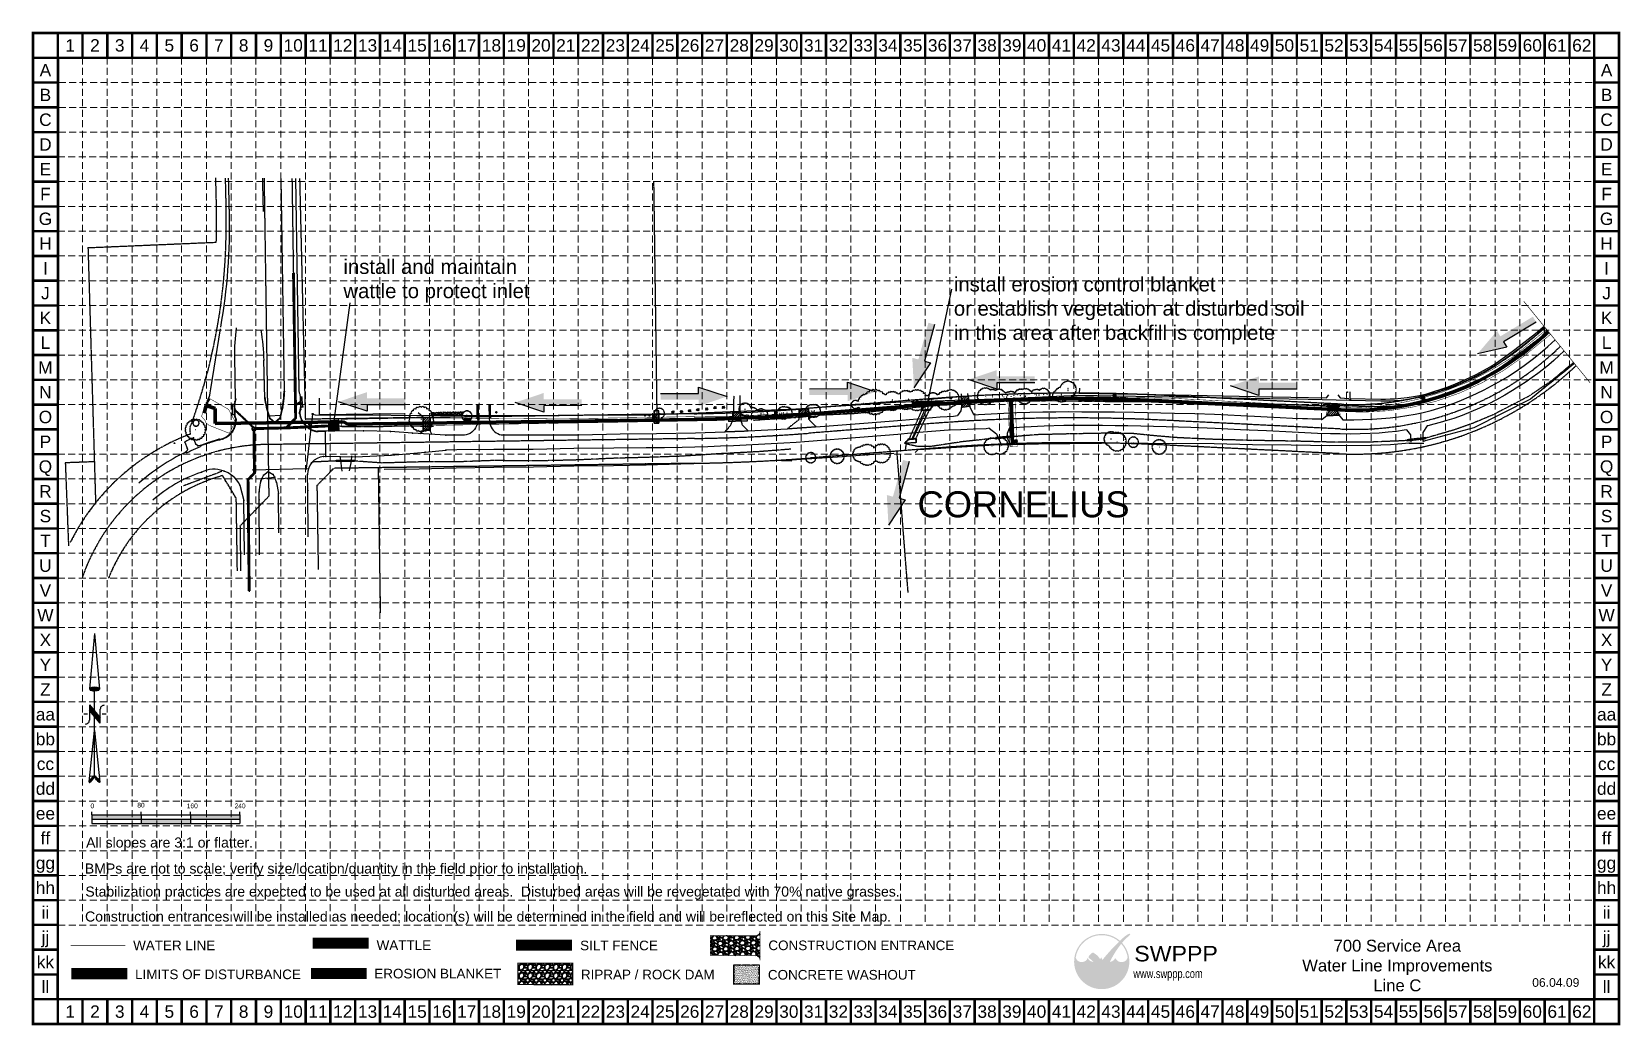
# Model space of a CAD drawing. Header units: inches. Extents: x 2599285 to 2601849, y 7031355 to 7032959.
import ezdxf
from ezdxf.enums import TextEntityAlignment as Align

# ---------------------------------------------------------------- set-up
doc = ezdxf.new("R2010")
doc.units = ezdxf.units.IN
doc.header["$MEASUREMENT"] = 0
for name, pattern in [('ACAD_ISO02W100', [15, 12, -3]), ('DASHED', [0.8, 0.75, -0.05]), ('HIDDEN', [0.375, 0.25, -0.125]), ('PHANTOM', [2.1, 1.75, -0.05, 0.1, -0.05, 0.1, -0.05]), ('R.O.W. Cornelius$0$CENTER', [2.7, 2.5, -0.05, 0.1, -0.05]), ('R.O.W. Cornelius$0$PHANTOM', [2.1, 1.75, -0.05, 0.1, -0.05, 0.1, -0.05]), ('SCREEK', [1.04, 0.9, -0.035, 0, -0.035, 0, -0.035, 0, -0.035])]:
    doc.linetypes.add(name, pattern=pattern)
for name, color, linetype in [('1', 7, 'Continuous'), ('ARROWS', 252, 'Continuous'), ('BASE', 7, 'Continuous'), ('BM', 1, 'Continuous'), ('DITCH', 7, 'SCREEK'), ('EASPH-PVMT', 7, 'Continuous'), ('EG-PVMT', 250, 'HIDDEN'), ('EPVMT', 8, 'DASHED'), ('ESS', 7, 'DASHED'), ('ETEL', 33, 'DASHED'), ('EWAT', 150, 'DASHED'), ('EXSTSEW', 5, 'DASHED'), ('FENCE', 242, 'DASHED'), ('FENCE-CL', 252, 'CLF'), ('FENCEBW', 7, 'BWF'), ('GRID', 254, 'HIDDEN'), ('GUT', 8, 'DASHED'), ('HATCH', 10, 'Continuous'), ('LEGEND', 7, 'Continuous'), ('LIMITS OF DISTURBANCE', 1, 'HIDDEN'), ('LOGO', 7, 'Continuous'), ('NARROW', 7, 'Continuous'), ('PWAT', 4, 'Continuous'), ('R.O.W. Cornelius$0$CL', 7, 'R.O.W. Cornelius$0$CENTER'), ('R.O.W. Cornelius$0$ROW', 192, 'R.O.W. Cornelius$0$PHANTOM'), ('ROW', 252, 'PHANTOM'), ('SILT FENCE', 200, 'Continuous'), ('TBC', 8, 'DASHED'), ('TREE', 7, 'Continuous'), ('TREET', 250, 'Continuous'), ('TREETXT', 7, 'Continuous')]:
    doc.layers.add(name, color=color, linetype=linetype)
doc.styles.add('LOGO1', font='ROCKEB.TTF', dxfattribs={"height": 25})
doc.styles.get("Standard").update_dxf_attribs({"font": 'ARIAL.TTF'})
doc.styles.add('UTIL', font='romans.shx', dxfattribs={"width": 0.9})
doc.linetypes.add('12IN-W', pattern='A,0.8,-0.05,0.8,-0.05,0.8,-0.1,["12%%34 W",UTIL,S=0.08,R=0,X=-0.1,Y=-0.04],-0.29', length=2.89)
doc.linetypes.add('ASPH-E', pattern='A,0.45,-0.05,0.9,[138,ltypeshp.shx,S=0.013,R=0,X=0,Y=0],0.45', length=1.85)
doc.linetypes.add('ASPH-E2', pattern='A,0.45,-0.05,0.9,[138,ltypeshp.shx,S=-0.013,R=0,X=0,Y=0],0.45', length=1.85)
doc.linetypes.add('BWF', pattern='A,0.9,-0.05,[135,ltypeshp.shx,S=0.03,R=0,X=0,Y=0],-0.05', length=1)
doc.linetypes.add('CHAINLINK_1', pattern='A,0.75,-0.1,[133,AECCLAND,S=0.0325,R=0,X=-0.0325,Y=0],-0.1,0.5', length=1.45)
doc.linetypes.add('CHAINLINK_2', pattern='A,0.75,-0.0325,[133,AECCLAND,S=0.0325,R=0,X=-0.0325,Y=0],-0.0325,0.5', length=1.315)
doc.linetypes.add('CLF', pattern='A,0.87,-0.04,[133,ltypeshp.shx,S=0.025,R=0,X=0,Y=0],-0.09', length=1)
doc.linetypes.add('FENCELINE2', pattern='A,0.25,[132,ltypeshp.shx,S=0.1,R=0,X=0,Y=0],-0.2,1', length=1.45)
doc.linetypes.add('TELE', pattern='A,0.8,-0.05,0.8,-0.05,0.8,-0.15,["TELE",UTIL,S=0.08,R=0,X=-0.1,Y=-0.04],-0.2', length=2.85)

msp = doc.modelspace()

# ---------------------------------------------------------------- texts
at = {"insert": (2601489.6, 7031493.2), "char_height": 19.2, "width": 312.568, "attachment_point": 2}
msp.add_mtext('700 Service Area \\PWater Line Improvements \\PLine C', dxfattribs=at)
at = {"layer": 'BASE'}
for s, p in [('1', (2599347.4, 7032937.2)), ('2', (2599387.4, 7032937.2)), ('3', (2599427.4, 7032937.2)), ('4', (2599467.4, 7032937.2)), ('5', (2599507.4, 7032937.2)), ('6', (2599547.4, 7032937.2)), ('7', (2599587.4, 7032937.2)), ('8', (2599627.4, 7032937.2)), ('9', (2599667.4, 7032937.2)), ('10', (2599707.4, 7032937.2)), ('11', (2599747.4, 7032937.2)), ('12', (2599787.4, 7032937.2)), ('13', (2599827.4, 7032937.2)), ('14', (2599867.4, 7032937.2)), ('15', (2599907.4, 7032937.2)), ('16', (2599947.4, 7032937.2)), ('17', (2599987.4, 7032937.2)), ('18', (2600027.4, 7032937.2)), ('19', (2600067.4, 7032937.2)), ('20', (2600107.4, 7032937.2)), ('21', (2600147.4, 7032937.2)), ('22', (2600187.4, 7032937.2)), ('23', (2600227.4, 7032937.2)), ('24', (2600267.4, 7032937.2)), ('25', (2600307.4, 7032937.2)), ('26', (2600347.4, 7032937.2)), ('27', (2600387.4, 7032937.2)), ('28', (2600427.4, 7032937.2)), ('29', (2600467.4, 7032937.2)), ('30', (2600507.4, 7032937.2)), ('31', (2600547.4, 7032937.2)), ('32', (2600587.4, 7032937.2)), ('33', (2600627.4, 7032937.2)), ('34', (2600667.4, 7032937.2)), ('35', (2600707.4, 7032937.2)), ('36', (2600747.4, 7032937.2)), ('37', (2600787.4, 7032937.2)), ('38', (2600827.4, 7032937.2)), ('39', (2600867.4, 7032937.2)), ('40', (2600907.4, 7032937.2)), ('41', (2600947.4, 7032937.2)), ('42', (2600987.4, 7032937.2)), ('43', (2601027.4, 7032937.2)), ('44', (2601067.4, 7032937.2)), ('45', (2601107.4, 7032937.2)), ('46', (2601147.4, 7032937.2)), ('47', (2601187.4, 7032937.2)), ('48', (2601227.4, 7032937.2)), ('49', (2601267.4, 7032937.2)), ('50', (2601307.4, 7032937.2)), ('51', (2601347.4, 7032937.2)), ('52', (2601387.4, 7032937.2)), ('53', (2601427.4, 7032937.2)), ('54', (2601467.4, 7032937.2)), ('55', (2601507.4, 7032937.2)), ('56', (2601547.4, 7032937.2)), ('57', (2601587.4, 7032937.2)), ('58', (2601627.4, 7032937.2)), ('59', (2601667.4, 7032937.2)), ('60', (2601707.4, 7032937.2)), ('61', (2601747.4, 7032937.2)), ('62', (2601787.4, 7032937.2)), ('A', (2599307.4, 7032897.2)), ('A', (2601827.4, 7032897.2)), ('B', (2599307.4, 7032857.2)), ('B', (2601827.4, 7032857.2)), ('C', (2599307.4, 7032817.2)), ('C', (2601827.4, 7032817.2)), ('D', (2599307.4, 7032777.2)), ('D', (2601827.4, 7032777.2)), ('E', (2599307.4, 7032737.2)), ('E', (2601827.4, 7032737.2)), ('F', (2599307.4, 7032697.2)), ('F', (2601827.4, 7032697.2)), ('G', (2599307.4, 7032657.2)), ('G', (2601827.4, 7032657.2)), ('H', (2599307.4, 7032617.2)), ('H', (2601827.4, 7032617.2)), ('I', (2599307.4, 7032577.2)), ('I', (2601827.4, 7032577.2)), ('J', (2599307.4, 7032537.2)), ('J', (2601827.4, 7032537.2)), ('K', (2599307.4, 7032497.2)), ('K', (2601827.4, 7032497.2)), ('L', (2599307.4, 7032457.2)), ('L', (2601827.4, 7032457.2)), ('M', (2599307.4, 7032417.2)), ('M', (2601827.4, 7032417.2)), ('N', (2599307.4, 7032377.2)), ('N', (2601827.4, 7032377.2)), ('O', (2599307.4, 7032337.2)), ('O', (2601827.4, 7032337.2)), ('P', (2599307.4, 7032297.2)), ('P', (2601827.4, 7032297.2)), ('Q', (2599307.4, 7032257.2)), ('Q', (2601827.4, 7032257.2)), ('R', (2599307.4, 7032217.2)), ('R', (2601827.4, 7032217.2)), ('S', (2599307.4, 7032177.2)), ('S', (2601827.4, 7032177.2)), ('T', (2599307.4, 7032137.2)), ('T', (2601827.4, 7032137.2)), ('U', (2599307.4, 7032097.2)), ('U', (2601827.4, 7032097.2)), ('V', (2599307.4, 7032057.2)), ('V', (2601827.4, 7032057.2)), ('W', (2599307.4, 7032017.2)), ('W', (2601827.4, 7032017.2)), ('X', (2599307.4, 7031977.2)), ('X', (2601827.4, 7031977.2)), ('Y', (2599307.4, 7031937.2)), ('Y', (2601827.4, 7031937.2)), ('Z', (2599307.4, 7031897.2)), ('Z', (2601827.4, 7031897.2)), ('aa', (2599307.4, 7031857.2)), ('aa', (2601827.4, 7031857.2)), ('bb', (2599307.4, 7031817.2)), ('bb', (2601827.4, 7031817.2)), ('cc', (2599307.4, 7031777.2)), ('cc', (2601827.4, 7031777.2)), ('dd', (2599307.4, 7031737.2)), ('dd', (2601827.4, 7031737.2)), ('ee', (2599307.4, 7031697.2)), ('ee', (2601827.4, 7031697.2)), ('ff', (2599307.4, 7031657.2)), ('ff', (2601827.4, 7031657.2)), ('gg', (2599307.4, 7031617.2)), ('gg', (2601827.4, 7031617.2)), ('hh', (2599307.4, 7031577.2)), ('hh', (2601827.4, 7031577.2)), ('ii', (2599307.4, 7031537.2)), ('ii', (2601827.4, 7031537.2)), ('jj', (2599307.4, 7031497.2)), ('jj', (2601827.4, 7031497.2)), ('kk', (2599307.4, 7031457.2)), ('kk', (2601827.4, 7031457.2)), ('ll', (2599307.4, 7031417.2)), ('ll', (2601827.4, 7031417.2)), ('1', (2599347.4, 7031377.2)), ('2', (2599387.4, 7031377.2)), ('3', (2599427.4, 7031377.2)), ('4', (2599467.4, 7031377.2)), ('5', (2599507.4, 7031377.2)), ('6', (2599547.4, 7031377.2)), ('7', (2599587.4, 7031377.2)), ('8', (2599627.4, 7031377.2)), ('9', (2599667.4, 7031377.2)), ('10', (2599707.4, 7031377.2)), ('11', (2599747.4, 7031377.2)), ('12', (2599787.4, 7031377.2)), ('13', (2599827.4, 7031377.2)), ('14', (2599867.4, 7031377.2)), ('15', (2599907.4, 7031377.2)), ('16', (2599947.4, 7031377.2)), ('17', (2599987.4, 7031377.2)), ('18', (2600027.4, 7031377.2)), ('19', (2600067.4, 7031377.2)), ('20', (2600107.4, 7031377.2)), ('21', (2600147.4, 7031377.2)), ('22', (2600187.4, 7031377.2)), ('23', (2600227.4, 7031377.2)), ('24', (2600267.4, 7031377.2)), ('25', (2600307.4, 7031377.2)), ('26', (2600347.4, 7031377.2)), ('27', (2600387.4, 7031377.2)), ('28', (2600427.4, 7031377.2)), ('29', (2600467.4, 7031377.2)), ('30', (2600507.4, 7031377.2)), ('31', (2600547.4, 7031377.2)), ('32', (2600587.4, 7031377.2)), ('33', (2600627.4, 7031377.2)), ('34', (2600667.4, 7031377.2)), ('35', (2600707.4, 7031377.2)), ('36', (2600747.4, 7031377.2)), ('37', (2600787.4, 7031377.2)), ('38', (2600827.4, 7031377.2)), ('39', (2600867.4, 7031377.2)), ('40', (2600907.4, 7031377.2)), ('41', (2600947.4, 7031377.2)), ('42', (2600987.4, 7031377.2)), ('43', (2601027.4, 7031377.2)), ('44', (2601067.4, 7031377.2)), ('45', (2601107.4, 7031377.2)), ('46', (2601147.4, 7031377.2)), ('47', (2601187.4, 7031377.2)), ('48', (2601227.4, 7031377.2)), ('49', (2601267.4, 7031377.2)), ('50', (2601307.4, 7031377.2)), ('51', (2601347.4, 7031377.2)), ('52', (2601387.4, 7031377.2)), ('53', (2601427.4, 7031377.2)), ('54', (2601467.4, 7031377.2)), ('55', (2601507.4, 7031377.2)), ('56', (2601547.4, 7031377.2)), ('57', (2601587.4, 7031377.2)), ('58', (2601627.4, 7031377.2)), ('59', (2601667.4, 7031377.2)), ('60', (2601707.4, 7031377.2)), ('61', (2601747.4, 7031377.2)), ('62', (2601787.4, 7031377.2))]:
    msp.add_text(s, height=20, dxfattribs=at).set_placement(p, align=Align.MIDDLE_CENTER)
at = {"layer": 'BASE', "color": 7}
for s, height, p in [('All slopes are 3:1 or flatter.', 16.222, (2599373.1, 7031642.1)), ('BMPs are not to scale; verify size/location/quantity in the field prior to installation.', 16.222, (2599371.1, 7031600.1)), ('Stabilization practices are expected to be used at all disturbed areas.  Disturbed areas will be revegetated with 70%%% native grasses.', 16.2, (2599371.9, 7031562.9)), ('Construction entrances will be installed as needed; location(s) will be determined in the field and will be reflected on this Site Map.', 16.2218, (2599371.4, 7031522.6))]:
    msp.add_text(s, height=height, dxfattribs=at).set_placement(p)
at = {"layer": 'BASE'}
msp.add_text('06.04.09', height=14, dxfattribs=at).set_placement((2601745.4, 7031417.2), align=Align.CENTER)
at = {"layer": 'LEGEND'}
for s, height, p in [('WATER LINE', 15.53, (2599449, 7031476.3)), ('WATTLE', 15.53, (2599842, 7031476.6)), ('SILT FENCE', 15.53, (2600170.5, 7031476.2)), ('CONSTRUCTION ENTRANCE', 15.533, (2600474.4, 7031476.4)), ('LIMITS OF DISTURBANCE', 15.533, (2599452.2, 7031429.6)), ('EROSION BLANKET', 15.533, (2599838.3, 7031430.8)), ('RIPRAP / ROCK DAM', 15.533, (2600171.8, 7031429.3)), ('CONCRETE WASHOUT', 15.533, (2600473.6, 7031428.9))]:
    msp.add_text(s, height=height, dxfattribs=at).set_placement(p)
at = {"layer": 'TREET', "char_height": 23.445, "width": 17072.33, "attachment_point": 1}
for s, insert in [('install and maintain \\Pwattle to protect inlet ', (2599788.5, 7032591.6)), ('install erosion control blanket \\Por establish vegetation at disturbed soil \\Pin this area after backfill is complete ', (2600773.8, 7032563.3))]:
    msp.add_mtext(s, dxfattribs=dict(at, insert=insert))
at = {"layer": 'TREETXT'}
msp.add_text('CORNELIUS', height=42, dxfattribs=at).set_placement((2600715.1, 7032175.2, 11931.7))

# ---------------------------------------------------------------- blocks, each defined once
blk = doc.blocks.new('treet')
at = {"layer": 'TREET', "const_width": 0.5}
blk.add_lwpolyline([(-0.25, 0, 1), (0.25, 0, 1)], format="xyb", close=True, dxfattribs=at)
blk = doc.blocks.new('North Arrow')
at = {"layer": 'NARROW'}
for p, q in [((0, 0), (22.36, 2)), ((0, 0), (22.33, -2.02)), ((28.77, -2.09), (34.02, 2.32)), ((36.18, 2.33), (30.46, 2.33)), ((36.16, 2.32), (31.04, -2.09)), ((32.43, 3.06), (32.43, 4.63)), ((39.1, 0.01), (59.96, 2.11)), ((31.2, -0.05), (21.66, -0.05)), ((21.66, -0.05), (21.66, -0.05)), ((28.77, -2.09), (34.95, -2.09)), ((32.43, -4.26), (32.43, -2.8)), ((57.45, -0.05), (33.41, -0.05)), ((59.83, -2.14), (39.04, -0.01)), ((57.69, -0.03), (57.77, -0.01)), ((57.77, -0.05), (57.69, -0.03))]:
    blk.add_line(p, q, dxfattribs=at)
blk.add_lwpolyline([(22.36, -2.03), (22.59, -1.93, 0.091577), (22.87, -1.44, 0.048306), (23.03, -0.75), (23.07, -0.01), (23.01, 0.82, 0.048306), (22.87, 1.42, 0.091577), (22.59, 1.91), (22.36, 2.01), (22.14, 1.91, 0.091577), (21.86, 1.42, 0.048306), (21.72, 0.82), (21.66, -0.01), (21.72, -0.83, 0.048306), (21.86, -1.44, 0.091577), (22.14, -1.93)], format="xyb", close=True, dxfattribs=at)
for points in [[(57.46, -0.03), (57.44, 0.08, -0.066818), (57.67, 0.47, -0.03073), (58.01, 0.84), (58.52, 1.29), (59.07, 1.7, -0.03073), (59.5, 1.95, -0.066818), (59.93, 2.1), (60.04, 2.06)], [(60.04, 2.06), (60.05, 1.95, -0.066818), (59.82, 1.56, -0.03073), (59.43, 1.14), (58.97, 0.74), (58.42, 0.33, -0.03073), (57.99, 0.08, -0.036692), (57.76, -0.02)], [(57.46, -0.04), (57.44, -0.15, 0.066818), (57.67, -0.54, 0.03073), (58.01, -0.9), (58.52, -1.36), (59.07, -1.77, 0.03073), (59.5, -2.02, 0.066818), (59.93, -2.17), (60.04, -2.13)], [(60.04, -2.13), (60.05, -2.01, 0.066818), (59.82, -1.63, 0.03073), (59.43, -1.2), (58.97, -0.8), (58.42, -0.4, 0.03073), (57.99, -0.15, 0.036692), (57.76, -0.05)]]:
    blk.add_lwpolyline(points, format="xyb", dxfattribs=at)
for centre, start, end in [((30.46, 3.86), 178.8769, 270), ((34.95, -3.62), 358.8769, 90)]:
    blk.add_arc(centre, 1.53, start, end, dxfattribs=at)
for points in [[(23.03, -0.76), (21.67, -0.05), (23.07, -0.05), (21.72, 0.82)], [(23.07, -0.05), (21.72, 0.82), (23.02, 0.75), (21.85, 1.42)], [(23.02, 0.75), (21.85, 1.42), (22.87, 1.44), (22.14, 1.91)], [(22.87, 1.44), (22.14, 1.91), (22.59, 1.91), (22.36, 2)], [(31.05, -2.09), (36.15, 2.36), (28.75, -2.06), (34.01, 2.36)], [(57.44, 0.08), (57.7, -0.01), (57.5, 0.21), (57.77, -0.01)], [(57.45, -0.04), (57.69, -0.02), (57.44, 0.08), (57.7, -0.01)], [(57.5, 0.21), (57.77, -0.01), (57.6, 0.39), (57.94, 0.06)], [(57.6, 0.39), (57.94, 0.06), (57.68, 0.5), (58.07, 0.13)], [(57.68, 0.5), (58.07, 0.13), (57.84, 0.66), (58.29, 0.26)], [(57.84, 0.66), (58.29, 0.26), (58.03, 0.86), (58.52, 0.41)], [(58.03, 0.86), (58.52, 0.41), (58.26, 1.07), (58.73, 0.57)], [(58.26, 1.07), (58.73, 0.57), (58.52, 1.3), (59.05, 0.81)], [(58.52, 1.3), (59.05, 0.81), (58.7, 1.42), (59.26, 0.99)], [(59.26, 1), (58.69, 1.42), (59.45, 1.15), (59, 1.65)], [(59.45, 1.15), (59, 1.65), (59.62, 1.34), (59.28, 1.82)], [(59.62, 1.34), (59.28, 1.82), (59.81, 1.55), (59.49, 1.95)], [(59.81, 1.55), (59.49, 1.95), (59.93, 1.73), (59.69, 2.04)], [(59.93, 1.73), (59.69, 2.04), (60.05, 1.94), (59.93, 2.1)], [(60.05, 1.94), (59.93, 2.1), (60.04, 2.06)], [(22.87, -1.44), (21.72, -0.87), (23.03, -0.76), (21.67, -0.05)], [(22.58, -1.93), (21.86, -1.45), (22.87, -1.44), (21.72, -0.87)], [(22.36, -2.01), (22.14, -1.93), (22.58, -1.93), (21.86, -1.45)], [(57.44, -0.14), (57.69, -0.02), (57.45, -0.04), (57.69, -0.02)], [(57.46, -0.19), (57.7, -0.03), (57.44, -0.14), (57.69, -0.02)], [(57.53, -0.33), (57.76, -0.05), (57.46, -0.19), (57.7, -0.03)], [(57.63, -0.48), (57.9, -0.1), (57.53, -0.33), (57.76, -0.05)], [(57.78, -0.66), (58.09, -0.2), (57.63, -0.48), (57.9, -0.1)], [(57.97, -0.87), (58.34, -0.35), (57.78, -0.66), (58.09, -0.2)], [(58.24, -1.11), (58.61, -0.54), (57.97, -0.87), (58.34, -0.35)], [(58.61, -1.43), (58.93, -0.77), (58.24, -1.11), (58.61, -0.54)], [(58.91, -1.64), (59.2, -1), (58.61, -1.43), (58.93, -0.77)], [(59.12, -1.79), (59.57, -1.36), (58.92, -1.65), (59.2, -1.01)], [(59.35, -1.93), (59.81, -1.62), (59.12, -1.79), (59.57, -1.36)], [(59.54, -1.32), (59.41, -1.18), (59.21, -1.01)], [(59.58, -2.05), (59.93, -1.79), (59.35, -1.93), (59.81, -1.62)], [(59.78, -2.13), (60.05, -2.01), (59.58, -2.05), (59.93, -1.79)], [(59.92, -2.17), (60.04, -2.13), (59.78, -2.13), (60.05, -2.01)]]:
    blk.add_solid(points, dxfattribs=at)
blk = doc.blocks.new('new logo')
at = {"layer": 'LOGO'}
h = blk.add_hatch(color=170, dxfattribs=at)
h.paths.add_polyline_path([(67.4, 44.1), (66.8, 44.7), (66.3, 45.2), (66, 45.8), (65.5, 46.4), (65.1, 47.2), (64.7, 47.9), (64.4, 48.5), (64.2, 49), (63.9, 49.6), (63.7, 50.1), (63.3, 51), (62.9, 52), (62.6, 52.8), (62.4, 53.3), (62.2, 53.7), (62.1, 54.2), (61.9, 54.7), (61.7, 55.2), (61.5, 55.7), (61.3, 56.3), (61, 56.8), (60.8, 57.4), (60.5, 57.9), (60.2, 58.5), (60, 59.1), (59.7, 59.6), (59.3, 60.2), (59, 60.8), (58.7, 61.3), (58.3, 61.9), (58, 62.4), (57.6, 62.9), (57.3, 63.4), (56.9, 63.9), (56.6, 64.3), (56.3, 64.7), (55.9, 65.1), (55.6, 65.5), (55.2, 65.9), (54.9, 66.2), (54, 66.2), (52.9, 66.3), (52, 66.5), (51.5, 66.6), (50.9, 66.8), (50.3, 67), (49.4, 67.4), (48.3, 67.9), (47.3, 68.6), (46.5, 69.3), (45.7, 70), (45, 70.8), (44.4, 71.5), (44, 72.2), (43.6, 72.7), (43.4, 72.9), (43.2, 73.2), (43.1, 73.4), (43, 73.5), (42.8, 73.7), (42.7, 73.7), (42.7, 73.8), (42.6, 73.8), (42.5, 73.7), (42.5, 73.6), (42.4, 73.5), (42.4, 73.4), (42.3, 73.2), (42.2, 72.8), (42, 72.1), (41.7, 71.5), (41.4, 70.9), (41, 70.3), (40.5, 69.8), (40, 69.2), (39.4, 68.7), (38.8, 68.2), (38.1, 67.7), (37.3, 67.3), (36.5, 66.9), (35.7, 66.6), (34.9, 66.3), (34, 66.1), (33, 66), (31.9, 65.9), (30.8, 65.9), (29.6, 65.9), (28.6, 66), (27.6, 66.1), (26.7, 66.4), (25.8, 66.7), (25, 67.1), (24.1, 67.6), (23.2, 68.2), (22.4, 68.9), (21.8, 69.5), (21.4, 69.9), (21, 70.4), (20.6, 70.9), (20.2, 71.5), (19.9, 72.1), (19.5, 72.9), (19.2, 73.8), (18.9, 74.8, -0.595729), (106.3, 106.8), (107, 107.5), (107.5, 108), (108.1, 108.6, 37.93689), (112.3, 104.5), (112.1, 104.2), (111.6, 103.7), (111.1, 103.1), (110.6, 102.5, -0.146449), (123.6, 75), (123.3, 74.5), (123.1, 74), (122.9, 73.5), (122.8, 73.1), (122.5, 72.4), (122.2, 71.7), (121.9, 71.1), (121.5, 70.5), (121.1, 70), (120.7, 69.5), (120.2, 69), (119.6, 68.6), (119, 68.1), (118.4, 67.7), (117.8, 67.4), (117.1, 67), (116.5, 66.7), (115.8, 66.5), (115, 66.3), (114.3, 66.1), (113.5, 66), (112.7, 65.9), (111.9, 65.8), (111.1, 65.8), (110.3, 65.8), (109.4, 65.9), (108.6, 66), (107.7, 66.2), (106.8, 66.4), (105.9, 66.7), (105.1, 67.1), (104.3, 67.5), (103.5, 68), (102.8, 68.6), (102.1, 69.3), (101.4, 70), (100.8, 70.7), (100.2, 71.4), (99.8, 72), (99.5, 72.5), (99.4, 72.8), (99.3, 73), (99.1, 73.2), (99, 73.4), (98.9, 73.5), (98.8, 73.6), (98.7, 73.6), (98.6, 73.6), (98.5, 73.5), (98.4, 73.4), (98.4, 73.3), (98.3, 73.2), (98.2, 73), (98.1, 72.8), (97.8, 72.4), (97.4, 71.8), (96.9, 71.1), (96.4, 70.5), (95.9, 70.1), (95.4, 69.6), (94.8, 69.1), (94.2, 68.6), (93.5, 68.2), (92.8, 67.7), (91.9, 67.3), (91, 66.9), (90.1, 66.6), (89.4, 66.4), (88.6, 66.2), (87.8, 66.1), (87.6, 65.6), (87.4, 65.1), (87.1, 64.4), (86.9, 63.8), (86.6, 63), (86.3, 62.2), (85.9, 61.3), (85.6, 60.4), (85.3, 59.5), (84.9, 58.6), (84.6, 57.7), (84.2, 56.7), (83.9, 55.8), (83.5, 54.9), (83.2, 54), (82.9, 53.2), (82.6, 52.4), (82.3, 51.6), (82.1, 51), (81.9, 50.3), (81.6, 49.8), (81.3, 48.9), (80.9, 48.1), (80.5, 47.3), (80.1, 46.6), (79.6, 45.9), (79.1, 45.4), (78.6, 44.8), (78.1, 44.3), (77.6, 43.9), (77, 43.5), (76.5, 43.1), (75.9, 42.8), (75.3, 42.6), (74.6, 42.3), (73.7, 42.1), (73, 41.9), (72.2, 41.9), (71.6, 42), (70.9, 42.2), (70.1, 42.5), (69.4, 42.8), (68.7, 43.1), (68, 43.5)])
h.paths.add_polyline_path([(71.8, 72), (70.7, 73.9), (70.1, 75.2), (69.7, 74.3), (68.7, 72.6), (67.9, 71.7), (67.9, 71.5), (68.1, 71.2), (68.3, 71), (68.4, 70.8), (68.5, 70.6), (68.7, 70.4), (68.8, 70.2), (68.9, 70.1), (69, 70), (69.1, 69.8), (69.3, 69.7), (69.4, 69.7), (69.5, 69.6), (69.6, 69.5), (69.7, 69.5), (69.8, 69.4), (69.9, 69.4), (70.1, 69.3), (70.2, 69.3), (70.3, 69.2), (70.4, 69.2), (70.5, 69.2), (70.6, 69.2), (70.8, 69.2), (70.9, 69.2), (71, 69.2), (71.1, 69.2), (71.2, 69.2), (71.3, 69.2), (71.4, 69.2), (71.5, 69.2), (71.6, 69.2), (71.7, 69.3), (71.8, 69.3), (71.9, 69.3), (72, 69.4), (72.1, 69.5), (72.2, 69.5), (72.3, 69.6), (72.5, 69.6), (72.6, 69.7), (72.7, 69.8), (72.8, 69.9), (72.9, 70), (73, 70.1), (73.1, 70.2), (73.2, 70.3), (73.3, 70.4), (72.5, 71.1)], flags=17)
blk.add_hatch(color=240, dxfattribs=at).paths.add_polyline_path([(117.7, 117.3), (118.9, 118.2), (119.8, 118.9), (120.6, 119.5), (121.3, 119.9), (121.9, 120.3), (122.4, 120.6), (122.8, 120.9), (123.1, 121.1), (123.4, 121.3), (123.7, 121.4), (124, 121.6), (124.2, 121.7), (124.4, 121.8), (124.6, 121.9), (124.8, 121.9), (125, 122), (125.2, 122.1), (125.4, 122.2), (125.6, 122.2), (125.8, 122.3), (125.9, 122.4), (126.1, 122.4), (126.3, 122.5), (126.4, 122.5), (126.6, 122.6), (126.7, 122.6), (126.8, 122.7), (126.9, 122.7), (127.1, 122.7), (127.2, 122.8), (127.3, 122.8), (127.4, 122.8), (127.5, 122.8), (127.6, 122.8), (127.7, 122.8), (127.8, 122.8), (127.9, 122.8), (128, 122.8), (128.1, 122.8), (128.1, 122.8), (128.2, 122.8), (128.3, 122.8), (128.4, 122.8), (128.4, 122.7), (128.5, 122.7), (128.5, 122.7), (128.6, 122.7), (128.6, 122.6), (128.7, 122.6), (128.7, 122.6), (128.7, 122.5), (128.7, 122.5), (128.8, 122.4), (128.8, 122.4), (128.8, 122.3), (128.8, 122.3), (128.8, 122.2), (128.8, 122.1), (128.8, 122.1), (128.8, 122), (128.8, 121.9), (128.8, 121.8), (128.8, 121.8), (128.8, 121.7), (128.8, 121.6), (128.7, 121.5), (128.7, 121.4), (128.7, 121.3), (128.6, 121.3), (128.6, 121.2), (128.5, 121.1), (128.4, 121), (128.4, 120.8), (128.3, 120.7), (128.2, 120.6), (128.1, 120.4), (128, 120.3), (127.8, 120.1), (127.7, 120), (127.6, 119.8), (127.4, 119.6), (127.3, 119.4), (127.1, 119.2), (126.8, 119), (126.6, 118.8), (126.3, 118.5), (125.9, 118.2), (125.5, 117.9), (125.1, 117.5), (124.6, 117), (124, 116.6), (123.5, 116.1), (122.9, 115.6), (122.3, 115.1), (121.7, 114.5), (121.1, 114), (120.6, 113.5), (120, 113), (119.5, 112.5), (119, 112), (118.5, 111.5), (118, 111), (117.5, 110.5), (117, 109.9), (116.5, 109.4), (116, 108.8), (115.5, 108.3), (115, 107.7), (114.5, 107.1), (114, 106.6), (113.5, 106), (113, 105.4), (112.5, 104.8), (112.1, 104.2), (111.6, 103.7), (111.1, 103.1), (110.6, 102.4), (110.1, 101.8), (109.6, 101.1), (109, 100.4), (108.5, 99.7), (107.9, 98.9), (107.3, 98.1), (106.7, 97.3), (106, 96.4), (105.4, 95.6), (104.8, 94.7), (104.2, 93.9), (103.6, 93.1), (103.1, 92.3), (102.5, 91.5), (102, 90.6), (101.4, 89.8), (100.9, 89), (100.3, 88.2), (99.8, 87.3), (99.2, 86.5), (98.6, 85.6), (98.1, 84.7), (97.5, 83.8), (96.9, 82.9), (96.4, 82), (95.9, 81.1), (95.4, 80.3), (94.9, 79.5), (94.5, 78.7), (94, 78), (93.6, 77.2), (93.2, 76.5), (92.8, 75.8), (92.4, 75), (92, 74.3), (91.6, 73.5), (91.2, 72.8), (90.8, 72), (90.4, 71.3), (90, 70.6), (89.6, 69.9), (89.3, 69.3), (89, 68.7), (88.8, 68.2), (88.5, 67.7), (88.3, 67.3), (88.1, 66.9), (88, 66.5), (87.8, 66.1), (87.6, 65.6), (87.4, 65.1), (87.1, 64.4), (86.9, 63.8), (86.6, 63), (86.3, 62.2), (85.9, 61.3), (85.6, 60.4), (85.3, 59.5), (84.9, 58.6), (84.6, 57.7), (84.2, 56.7), (83.9, 55.8), (83.5, 54.9), (83.2, 54), (82.9, 53.2), (82.6, 52.4), (82.3, 51.6), (82.1, 51), (81.9, 50.3), (81.6, 49.8), (81.4, 49.2), (81.2, 48.7), (81, 48.3), (80.8, 47.9), (80.6, 47.5), (80.4, 47.1), (80.2, 46.7), (80, 46.4), (79.7, 46.1), (79.5, 45.8), (79.2, 45.5), (79, 45.2), (78.7, 44.9), (78.5, 44.7), (78.2, 44.4), (78, 44.2), (77.7, 44), (77.4, 43.8), (77.2, 43.6), (76.9, 43.4), (76.6, 43.2), (76.3, 43), (76, 42.9), (75.7, 42.7), (75.5, 42.6), (75.2, 42.5), (74.9, 42.4), (74.6, 42.3), (74.3, 42.2), (74, 42.1), (73.8, 42.1), (73.5, 42), (73.2, 42), (73, 41.9), (72.7, 41.9), (72.5, 41.9), (72.2, 41.9), (72, 42), (71.8, 42), (71.5, 42.1), (71.3, 42.1), (71.1, 42.2), (70.8, 42.2), (70.6, 42.3), (70.4, 42.4), (70.1, 42.5), (69.9, 42.6), (69.6, 42.7), (69.4, 42.8), (69.2, 42.9), (68.9, 43), (68.7, 43.1), (68.5, 43.2), (68.2, 43.4), (68, 43.6), (67.8, 43.7), (67.6, 43.9), (67.4, 44.1), (67.2, 44.3), (67, 44.5), (66.8, 44.7), (66.6, 44.9), (66.5, 45.1), (66.3, 45.4), (66.1, 45.6), (65.9, 45.9), (65.7, 46.2), (65.4, 46.6), (65.2, 47), (65, 47.4), (64.7, 47.9), (64.4, 48.5), (64.2, 49), (63.9, 49.6), (63.7, 50.1), (63.4, 50.7), (63.2, 51.3), (63, 51.8), (62.8, 52.3), (62.6, 52.8), (62.4, 53.3), (62.2, 53.7), (62.1, 54.2), (61.9, 54.7), (61.7, 55.2), (61.5, 55.7), (61.3, 56.3), (61, 56.8), (60.8, 57.4), (60.5, 57.9), (60.2, 58.5), (60, 59.1), (59.7, 59.6), (59.3, 60.2), (59, 60.8), (58.7, 61.3), (58.3, 61.9), (58, 62.4), (57.6, 62.9), (57.3, 63.4), (56.9, 63.9), (56.6, 64.3), (56.3, 64.7), (55.9, 65.1), (55.6, 65.5), (55.2, 65.9), (54.9, 66.3), (54.5, 66.6), (54.1, 67), (53.7, 67.4), (53.3, 67.8), (52.8, 68.1), (52.4, 68.5), (51.9, 68.9), (51.4, 69.3), (50.9, 69.7), (50.5, 70), (50, 70.4), (49.5, 70.8), (49.1, 71.1), (48.7, 71.5), (48.2, 71.8), (47.8, 72.1), (47.5, 72.4), (47.1, 72.7), (46.8, 72.9), (46.6, 73.1), (46.3, 73.3), (46.1, 73.5), (45.9, 73.6), (45.7, 73.8), (45.6, 73.9), (45.5, 74), (45.3, 74.2), (45.2, 74.3), (45.1, 74.4), (45, 74.6), (45, 74.7), (44.9, 74.8), (44.8, 75), (44.8, 75.1), (44.8, 75.2), (44.7, 75.4), (44.7, 75.5), (44.7, 75.7), (44.7, 75.8), (44.7, 76), (44.7, 76.1), (44.7, 76.3), (44.8, 76.4), (44.8, 76.6), (44.9, 76.7), (44.9, 76.9), (45, 77.1), (45.1, 77.2), (45.2, 77.4), (45.3, 77.6), (45.4, 77.8), (45.6, 78), (45.7, 78.2), (45.9, 78.5), (46.1, 78.7), (46.3, 79), (46.6, 79.3), (46.8, 79.5), (47.1, 79.8), (47.3, 80.1), (47.6, 80.4), (47.9, 80.7), (48.2, 81), (48.5, 81.3), (48.8, 81.6), (49.2, 81.9), (49.5, 82.2), (49.8, 82.5), (50.1, 82.7), (50.4, 83), (50.7, 83.2), (51, 83.4), (51.2, 83.6), (51.5, 83.8), (51.7, 83.9), (51.9, 84.1), (52.1, 84.2), (52.2, 84.3), (52.4, 84.4), (52.5, 84.5), (52.7, 84.5), (52.8, 84.6), (53, 84.6), (53.1, 84.6), (53.2, 84.7), (53.3, 84.7), (53.5, 84.7), (53.6, 84.7), (53.7, 84.7), (53.8, 84.7), (54, 84.7), (54.1, 84.6), (54.2, 84.6), (54.3, 84.5), (54.5, 84.5), (54.6, 84.4), (54.7, 84.4), (54.9, 84.3), (55, 84.2), (55.2, 84.1), (55.3, 84.1), (55.5, 84), (55.7, 83.9), (55.9, 83.7), (56.1, 83.6), (56.4, 83.4), (56.7, 83.2), (57, 83), (57.3, 82.8), (57.7, 82.5), (58, 82.3), (58.4, 82), (58.8, 81.7), (59.2, 81.4), (59.6, 81.1), (60, 80.8), (60.4, 80.5), (60.8, 80.2), (61.2, 79.9), (61.5, 79.6), (61.9, 79.3), (62.3, 78.9), (62.6, 78.6), (63, 78.3), (63.3, 77.9), (63.7, 77.5), (64, 77.2), (64.3, 76.8), (64.6, 76.4), (64.9, 76), (65.2, 75.6), (65.5, 75.2), (65.8, 74.8), (66.1, 74.4), (66.4, 74), (66.7, 73.6), (66.9, 73.2), (67.2, 72.8), (67.4, 72.5), (67.6, 72.1), (67.8, 71.8), (67.9, 71.5), (68.1, 71.2), (68.3, 71), (68.4, 70.8), (68.5, 70.6), (68.7, 70.4), (68.8, 70.2), (68.9, 70.1), (69, 70), (69.1, 69.8), (69.3, 69.7), (69.4, 69.7), (69.5, 69.6), (69.6, 69.5), (69.7, 69.5), (69.8, 69.4), (69.9, 69.4), (70.1, 69.3), (70.2, 69.3), (70.3, 69.2), (70.4, 69.2), (70.5, 69.2), (70.6, 69.2), (70.8, 69.2), (70.9, 69.2), (71, 69.2), (71.1, 69.2), (71.2, 69.2), (71.3, 69.2), (71.4, 69.2), (71.5, 69.2), (71.6, 69.2), (71.7, 69.3), (71.8, 69.3), (71.9, 69.3), (72, 69.4), (72.1, 69.5), (72.2, 69.5), (72.3, 69.6), (72.5, 69.6), (72.6, 69.7), (72.7, 69.8), (72.8, 69.9), (72.9, 70), (73, 70.1), (73.1, 70.2), (73.2, 70.3), (73.3, 70.5), (73.5, 70.6), (73.6, 70.8), (73.7, 70.9), (73.9, 71.1), (74, 71.3), (74.2, 71.5), (74.3, 71.8), (74.5, 72), (74.7, 72.3), (74.9, 72.6), (75.1, 72.8), (75.3, 73.1), (75.6, 73.5), (75.8, 73.8), (76.1, 74.1), (76.4, 74.5), (76.7, 74.9), (77, 75.3), (77.3, 75.7), (77.7, 76.1), (78, 76.5), (78.4, 77), (78.8, 77.4), (79.2, 77.9), (79.6, 78.4), (80, 78.9), (80.5, 79.5), (81, 80), (81.5, 80.6), (82, 81.1), (82.5, 81.7), (83, 82.3), (83.6, 82.9), (84.1, 83.5), (84.7, 84.1), (85.2, 84.7), (85.7, 85.3), (86.2, 85.8), (86.7, 86.4), (87.2, 86.9), (87.7, 87.4), (88.1, 87.9), (88.6, 88.5), (89.1, 89), (89.5, 89.5), (90, 90.1), (90.5, 90.6), (91, 91.2), (91.5, 91.7), (92.1, 92.3), (92.6, 92.9), (93.2, 93.5), (93.8, 94.1), (94.4, 94.8), (95, 95.4), (95.6, 96), (96.3, 96.7), (96.9, 97.3), (97.6, 98), (98.2, 98.6), (98.8, 99.2), (99.4, 99.8), (100, 100.3), (100.5, 100.9), (101.1, 101.4), (101.6, 102), (102.1, 102.5), (102.7, 103.1), (103.2, 103.6), (103.7, 104.1), (104.2, 104.7), (104.8, 105.2), (105.3, 105.8), (105.9, 106.3), (106.4, 106.9), (107, 107.5), (107.5, 108), (108.1, 108.6), (108.7, 109.2), (109.3, 109.8), (109.9, 110.3), (110.4, 110.9), (111, 111.5), (111.6, 112), (112.2, 112.6), (112.8, 113.1), (113.4, 113.6), (114, 114.2), (114.6, 114.7), (115.3, 115.3), (116, 115.9), (116.8, 116.6)])
at = {"layer": 'LOGO', "style": 'LOGO1'}
for s, height, width, p in [('SWPPP', 31.32, 1.115, (137, 67)), ('www.swppp.com', 18.112, 0.77, (135, 33.4))]:
    blk.add_text(s, height=height, dxfattribs=dict(at, width=width)).set_placement(p)
blk = doc.blocks.new('A$C0CA6349E')
h = blk.add_hatch(color=7)
h.paths.add_polyline_path([(82.2, 7.2), (82.2, 14.4), (2.2, 14.4), (2.2, 7.2)])
h.paths.add_polyline_path([(82.2, 7.2), (82.2, 0), (162.2, 0), (162.2, 7.2)])
h.paths.add_polyline_path([(162.2, 14.4), (162.2, 7.2), (242.2, 7.2), (242.2, 14.4)])
at = {"color": 7}
for p, q in [((2.2, 14.4), (2.2, 19.2)), ((2.2, 14.4), (82.2, 14.4)), ((2.2, 14.4), (2.2, 0)), ((2.2, 7.2), (242.2, 7.2)), ((82.2, 14.4), (82.2, 19.2)), ((82.2, 14.4), (242.2, 14.4)), ((82.2, 14.4), (82.2, 0)), ((162.2, 14.4), (162.2, 19.2)), ((162.2, 14.4), (162.2, 0)), ((242.2, 14.4), (242.2, 19.2)), ((242.2, 14.4), (242.2, 0)), ((2.2, 0), (82.2, 0)), ((82.2, 0), (242.2, 0))]:
    blk.add_line(p, q, dxfattribs=at)
for s, p in [('0', (0.1, 24.9)), ('80', (75.9, 26.1)), ('160', (156, 24.9)), ('240', (233.4, 24.9))]:
    blk.add_text(s, height=7.68, dxfattribs=at).set_placement(p)
blk = doc.blocks.new('A$C013361E6')
at = {"layer": 'NARROW', "ltscale": 500, "xscale": 0.9966558590531349, "yscale": 0.9966558525338769, "zscale": 0.9966558598378007}
blk.add_blockref('A$C0CA6349E', (0, 0), dxfattribs=at)
blk = doc.blocks.new('A$C33723172')
at = {"layer": 'ARROWS', "color": 7}
for p, q in [((11.14, 24.49), (5.46, 10.23)), ((7.83, 9.28), (0, 0)), ((5.46, 10.23), (7.83, 9.28))]:
    blk.add_line(p, q, dxfattribs=at)
for points in [[(11.14, 24.49), (8.77, 25.44), (5.46, 10.23), (3.08, 11.17)], [(0.7, 12.12), (7.83, 9.28), (0, 0), (7.83, 9.28)]]:
    blk.add_solid(points, dxfattribs=at)

# ---------------------------------------------------------------- hatches: boundary and pattern name
at = {"layer": 'BASE'}
h = msp.add_hatch(dxfattribs=at)
h.set_pattern_fill('AR-SAND', color=30, scale=1.29438, style=0)
h.set_pattern_definition([(37.5, (2601435.2387, 7031331.8148), (-0.0756818, 2.3149344), [0, -1.826166, 0, -2.0424227, 0, -1.9523158]), (7.5, (2601435.2387, 7031331.8148), (2.126254, 3.390597), [0, -0.9851686, 0, -1.6459524, 0, -0.6307482]), (327.5, (2601433.761, 7031331.8148), (3.741408, 0.006799), [0, -0.6007125, 0, -2.162565, 0, -2.823349]), (317.5, (2601433.761, 7031331.8148), (3.611636, 1.054461), [0, -0.3003563, 0, -1.4176816, 0, -1.621924])])
h.paths.add_polyline_path([(2600459.7, 7031421.9), (2600459.7, 7031452), (2600418.6, 7031452), (2600418.6, 7031421.9)])
at = {"layer": 'LEGEND'}
h = msp.add_hatch(dxfattribs=at)
h.set_pattern_fill('GRAVEL', color=23, scale=12.629583, angle=-43.9343, style=0)
h.set_pattern_definition([(184.078545, (2582727.5955, 7023843.48665), (-151.62551836, -11.75271163), [1.699134, -168.214533]), (141.0354448, (2582725.9007, 7023843.3658), (117.903024945, -96.058850034), [2.915767, -288.660811]), (88.576145, (2582723.6336, 7023845.19935), (-5.440899665, -187.673404677), [2.055945, -203.5387705]), (223.339445, (2582717.8958, 7023846.3431), (184.35129733, 173.137682446), [2.655218, -262.866567]), (248.899445, (2582715.9647, 7023844.52076), (59.678548171, 152.954407311), [2.603652, -257.761879]), (313.339445, (2582715.02735, 7023842.0917), (-173.137682446, 184.35129733), [2.655218, -262.866567]), (353.7599448, (2582716.84967, 7023840.16054), (-205.863435878, 22.966521669), [3.5113904, -347.6273765]), (28.3210448, (2582720.34026, 7023839.7789), (256.4471647, 138.75066992), [3.315114, -328.196409]), (77.495345, (2582723.25856, 7023841.3516), (41.156297678, 188.337849364), [2.664211, -263.757142]), (131.302145, (2582723.8354, 7023843.9526), (91.28252055, -105.48592367), [3.041608, -149.038721]), (178.4631448, (2582721.82787, 7023846.2376), (-205.531243006, 5.108668055), [3.9334585, -389.412682]), (94.879845, (2582726.8123, 7023837.577), (-11.08831905, 115.90984725), [1.342537, -132.911766]), (127.534945, (2582726.69806, 7023838.9146), (100.709583463, -132.106703107), [2.554169, -252.863343]), (181.065745, (2582725.142, 7023840.94), (-8.762818, -9.095026), [1.786088, -16.074833]), (159.264345, (2582725.5568, 7023842.6448), (63.00075502, -25.62401655), [0.961844, -95.2221966]), (247.867145, (2582724.6573, 7023842.9854), (17.19342639, 36.04788614), [1.360244, -66.6521466]), (347.029545, (2582724.1448, 7023841.7254), (44.8107036, -8.09836025), [2.20928, -71.433214]), (117.630845, (2582726.2977, 7023841.2295), (9.4272486, -26.6206431), [1.597529, -38.340725]), (332.455245, (2582719.3822, 7023848.0678), (117.238632437, -60.343170504), [2.237962, -221.558824]), (26.411945, (2582721.3665, 7023847.0329), (-132.771036914, -64.994052625), [1.8775265, -185.874732]), (249.264345, (2582728.0503, 7023843.0485), (25.62401655, 63.00075502), [1.923675, -94.260365]), (299.676245, (2582727.3692, 7023841.24944), (-64.661867817, 114.913175975), [2.237962, -221.558824]), (295.509745, (2582713.9492, 7023842.4289), (-27.94953613, 62.00410276), [2.158143, -105.749068]), (250.840845, (2582714.8787, 7023840.48116), (50.91595533, 143.85929281), [1.8082785, -179.019836]), (22.867145, (2582719.3784, 7023833.8659), (62.00413271, 27.94947021), [1.923675, -94.260365]), (333.419745, (2582721.1509, 7023834.6134), (-153.28653095, 77.53657581), [2.11711, -209.593292]), (25.509745, (2582714.9219, 7023838.1596), (-62.00410276, -27.94953613), [1.079072, -106.82814]), (57.375645, (2582718.8327, 7023834.3916), (25.9562667, 45.14289354), [0.6439825, -63.754503]), (122.029545, (2582719.18, 7023834.934), (18.52227563, -35.3834563), [2.603652, -49.469447]), (142.074745, (2582717.79904, 7023837.1413), (99.713037284, -78.533134987), [2.412882, -238.874968]), (259.755845, (2582723.356, 7023840.9068), (8.4305918, 26.9528691), [1.821464, -43.715143]), (309.2229448, (2582723.0322, 7023839.1144), (137.089684575, -167.157974966), [3.180053, -314.824736]), (17.011145, (2582725.0431, 7023836.6508), (-97.71980345, -28.61390276), [1.300291, -128.7292265]), (46.065745, (2582726.286, 7023837.031), (-0.332208, 17.857838), [0.757775, -11.8718084]), (76.322145, (2582717.88, 7023837.5894), (-24.959683755, -98.716400213), [1.754552, -173.701228]), (4.078545, (2582718.2949, 7023839.2942), (151.62551836, 11.75271163), [3.398267, -166.515399]), (316.065745, (2582721.685, 7023839.536), (17.857838, 0.332208), [3.283692, -9.345892]), (281.370545, (2582724.0493, 7023837.2576), (-29.61039469, 151.293343065), [1.996914, -197.69433]), (210.120345, (2582724.443, 7023835.2999), (-44.1462847, -27.61727878), [1.838893, -90.105864]), (163.7117448, (2582722.8524, 7023834.3771), (-260.433620682, 75.543155528), [2.994032, -296.40968]), (131.4918448, (2582719.9785, 7023835.2168), (-109.472534409, 123.01158079), [3.167487, -313.580861])])
edge = h.paths.add_edge_path()
edge.add_line((2600461, 7031460.1), (2600461, 7031507.5))
edge.add_arc((2600453.1, 7031507.5), 7.89, 270.0391, 360, ccw=False)
edge.add_line((2600453.1, 7031499.6), (2600380.8, 7031499.6))
edge.add_line((2600380.8, 7031499.6), (2600380.8, 7031468))
edge.add_line((2600380.8, 7031468), (2600453.1, 7031468))
edge.add_arc((2600453.1, 7031460.1), 7.89, 0, 90.0391, ccw=False)
at = {"layer": 'LEGEND', "linetype": 'ACAD_ISO02W100'}
h = msp.add_hatch(dxfattribs=at)
h.set_pattern_fill('GRAVEL', color=240, scale=13.880911, style=0)
h.set_pattern_definition([(228.0128, (2599082.4503, 7030719.7446), (-111.0472636, -124.9282178), [1.86748, -184.88108]), (184.9697, (2599081.20103, 7030718.35654), (166.5709468, 13.88079035), [3.20466, -317.26106]), (132.5104, (2599078.0084, 7030718.0789), (138.80898133, -152.6901416), [2.25965, -223.7052]), (267.2737, (2599072.5949, 7030714.6087), (13.88085574, 277.61822444), [2.9183, -288.91115]), (292.8337, (2599072.45606, 7030711.6937), (-69.40469258, 166.5708824), [2.86162, -283.30069]), (357.2737, (2599073.5665, 7030709.0563), (-277.61822444, 13.88085574), [2.9183, -288.91115]), (37.6942, (2599076.4815, 7030708.9175), (-180.45194519, -138.80897699), [3.8593, -382.06998]), (72.2553, (2599079.5353, 7030711.27727), (97.16652652, 305.37999006), [3.64357, -360.71381]), (121.4296, (2599080.6458, 7030714.7475), (-111.04740243, 180.45177432), [2.92818, -289.88996]), (175.2364, (2599079.1189, 7030717.2461), (152.6900343, -13.8807935), [3.34297, -163.80534]), (222.3974, (2599075.78748, 7030717.5237), (-166.57103424, -152.68991128), [4.32318, -427.99533]), (138.8141, (2599086.337, 7030714.4699), (-97.166418, 83.2854288), [1.47555, -146.08054]), (171.4692, (2599085.2265, 7030715.44154), (180.4518194, -27.76193183), [2.80723, -277.91681]), (225, (2599082.45, 7030715.858), (-2e-15, -13.880915), [1.96305, -17.66751]), (203.1986, (2599081.4787, 7030717.5237), (69.4045513, 27.7618404), [1.05714, -104.65672]), (291.8014, (2599080.507, 7030717.1073), (-13.88091, 41.642737), [1.49502, -73.25598]), (30.9638, (2599081.0622, 7030715.7192), (41.6427056, 27.7618565), [2.42817, -78.51075]), (161.5651, (2599083.1444, 7030716.9684), (27.761828, -13.880889), [1.75581, -42.13949]), (16.3895, (2599072.45606, 7030717.10725), (138.8091407, 41.64263186), [2.4597, -243.51067]), (70.3462, (2599074.8158, 7030717.8013), (-55.5235781, -152.6900508), [2.06355, -204.29103]), (293.1986, (2599083.1444, 7030719.7446), (-27.7618404, 69.4045513), [2.11427, -103.5996]), (343.6105, (2599083.9772, 7030717.8013), (-138.8091407, 41.64263186), [2.4597, -243.51067]), (339.444, (2599072.456, 7030708.5011), (-69.4045807, 27.7617665), [2.37197, -116.22659]), (294.7751, (2599074.677, 7030707.6682), (-69.4044467, 152.6900687), [1.98744, -196.75696]), (66.8014, (2599083.2832, 7030705.8637), (27.7618404, 69.4045513), [2.11427, -103.5996]), (17.354, (2599084.116, 7030707.80704), (-180.45187125, -55.52356775), [2.32687, -230.3596]), (69.444, (2599076.4815, 7030705.8637), (-27.7617665, -69.4045807), [1.18599, -117.41257]), (101.3099, (2599082.4503, 7030705.8637), (-13.880878, 55.5236545), [0.70779, -70.07124]), (165.9638, (2599082.3115, 7030706.5578), (41.642741, -13.880884), [2.86162, -54.37083]), (186.009, (2599079.5353, 7030707.2518), (138.8091067, 13.88090154), [2.65195, -262.54248]), (303.6901, (2599081.0622, 7030714.47), (-13.88093, 27.761816), [2.00193, -48.0464]), (353.1572, (2599082.1727, 7030712.80417), (235.97547848, -27.76193305), [3.49513, -346.01728]), (60.9454, (2599085.6429, 7030712.3877), (-55.5236444, -97.1663825), [1.42912, -141.4836]), (90, (2599086.337, 7030713.637), (-13.88091, 13.88091), [0.83285, -13.04806]), (120.2564, (2599079.2577, 7030707.6682), (55.5235731, -97.1664112), [1.92839, -190.91139]), (48.0128, (2599078.286, 7030709.3339), (111.0472636, 124.9282178), [3.73496, -183.01359]), (0, (2599080.785, 7030712.11), (13.88091, 13.88091), [3.60904, -10.27187]), (325.3048, (2599084.3936, 7030712.1101), (-138.8090305, 97.1664966), [2.19477, -217.2817]), (254.0546, (2599086.1982, 7030710.8608), (-13.8809095, -55.5236458), [2.02109, -99.03347]), (207.646, (2599085.6429, 7030708.9175), (-263.73725112, -138.80921724), [3.29068, -325.77768]), (175.4261, (2599082.72793, 7030707.3906), (-180.45185097, 13.88083885), [3.48132, -344.65017])])
h.paths.add_polyline_path([(2600070.1, 7031420.8), (2600158.5, 7031420.6), (2600158.5, 7031455.3), (2600070.1, 7031455.2)])

# ---------------------------------------------------------------- linework, layer by layer
at = {"const_width": 1}
msp.add_lwpolyline([(2601693.8, 7032523.8), (2601800.8, 7032392.4)], dxfattribs=at)
at = {"color": 4, "const_width": 1}
msp.add_lwpolyline([(2599436.5, 7031484.2), (2599348, 7031484.2)], dxfattribs=at)
at = {"layer": '1'}
msp.add_line((2600773.6, 7032359.8), (2600804.1, 7032360.7), dxfattribs=at)
at = {"layer": 'BASE', "color": 9}
msp.add_line((2601807.4, 7032917.2), (2601807.4, 7031397.2), dxfattribs=at)
at = {"layer": 'BASE', "color": 30, "linetype": 'ACAD_ISO02W100'}
for p, q in [((2600418.6, 7031452), (2600418.6, 7031421.9)), ((2600459.7, 7031452), (2600418.6, 7031452)), ((2600459.7, 7031421.9), (2600459.7, 7031452)), ((2600418.6, 7031421.9), (2600459.7, 7031421.9))]:
    msp.add_line(p, q, dxfattribs=at)
at = {"layer": 'BASE', "const_width": 4}
for points in [[(2599287.4, 7031357.2), (2601847.4, 7031357.2), (2601847.4, 7032957.2), (2599287.4, 7032957.2)], [(2599327.3, 7031397.2), (2601807.5, 7031397.1), (2601807.5, 7032917.2), (2599327.8, 7032917.2)]]:
    msp.add_lwpolyline(points, close=True, dxfattribs=at)
for points in [[(2599327.4, 7032917.2), (2599327.4, 7032957.2)], [(2599367.4, 7032917.2), (2599367.4, 7032957.2)], [(2599407.4, 7032917.2), (2599407.4, 7032957.2)], [(2599447.4, 7032917.2), (2599447.4, 7032957.2)], [(2599487.4, 7032917.2), (2599487.4, 7032957.2)], [(2599527.4, 7032917.2), (2599527.4, 7032957.2)], [(2599567.4, 7032917.2), (2599567.4, 7032957.2)], [(2599607.4, 7032917.2), (2599607.4, 7032957.2)], [(2599647.4, 7032917.2), (2599647.4, 7032957.2)], [(2599687.4, 7032917.2), (2599687.4, 7032957.2)], [(2599727.4, 7032917.2), (2599727.4, 7032957.2)], [(2599767.4, 7032917.2), (2599767.4, 7032957.2)], [(2599807.4, 7032917.2), (2599807.4, 7032957.2)], [(2599847.4, 7032917.2), (2599847.4, 7032957.2)], [(2599887.4, 7032917.2), (2599887.4, 7032957.2)], [(2599927.4, 7032917.2), (2599927.4, 7032957.2)], [(2599967.4, 7032917.2), (2599967.4, 7032957.2)], [(2600007.4, 7032917.2), (2600007.4, 7032957.2)], [(2600047.4, 7032917.2), (2600047.4, 7032957.2)], [(2600087.4, 7032917.2), (2600087.4, 7032957.2)], [(2600127.4, 7032917.2), (2600127.4, 7032957.2)], [(2600167.4, 7032917.2), (2600167.4, 7032957.2)], [(2600207.4, 7032917.2), (2600207.4, 7032957.2)], [(2600247.4, 7032917.2), (2600247.4, 7032957.2)], [(2600287.4, 7032917.2), (2600287.4, 7032957.2)], [(2600327.4, 7032917.2), (2600327.4, 7032957.2)], [(2600367.4, 7032917.2), (2600367.4, 7032957.2)], [(2600407.4, 7032917.2), (2600407.4, 7032957.2)], [(2600447.4, 7032917.2), (2600447.4, 7032957.2)], [(2600487.4, 7032917.2), (2600487.4, 7032957.2)], [(2600527.4, 7032917.2), (2600527.4, 7032957.2)], [(2600567.4, 7032917.2), (2600567.4, 7032957.2)], [(2600607.4, 7032917.2), (2600607.4, 7032957.2)], [(2600647.4, 7032917.2), (2600647.4, 7032957.2)], [(2600687.4, 7032917.2), (2600687.4, 7032957.2)], [(2600727.4, 7032917.2), (2600727.4, 7032957.2)], [(2600767.4, 7032917.2), (2600767.4, 7032957.2)], [(2600807.4, 7032917.2), (2600807.4, 7032957.2)], [(2600847.4, 7032917.2), (2600847.4, 7032957.2)], [(2600887.4, 7032917.2), (2600887.4, 7032957.2)], [(2600927.4, 7032917.2), (2600927.4, 7032957.2)], [(2600967.4, 7032917.2), (2600967.4, 7032957.2)], [(2601007.4, 7032917.2), (2601007.4, 7032957.2)], [(2601047.4, 7032917.2), (2601047.4, 7032957.2)], [(2601087.4, 7032917.2), (2601087.4, 7032957.2)], [(2601127.4, 7032917.2), (2601127.4, 7032957.2)], [(2601167.4, 7032917.2), (2601167.4, 7032957.2)], [(2601207.4, 7032917.2), (2601207.4, 7032957.2)], [(2601247.4, 7032917.2), (2601247.4, 7032957.2)], [(2601287.4, 7032917.2), (2601287.4, 7032957.2)], [(2601327.4, 7032917.2), (2601327.4, 7032957.2)], [(2601367.4, 7032917.2), (2601367.4, 7032957.2)], [(2601407.4, 7032917.2), (2601407.4, 7032957.2)], [(2601447.4, 7032917.2), (2601447.4, 7032957.2)], [(2601487.4, 7032917.2), (2601487.4, 7032957.2)], [(2601527.4, 7032917.2), (2601527.4, 7032957.2)], [(2601567.4, 7032917.2), (2601567.4, 7032957.2)], [(2601607.4, 7032917.2), (2601607.4, 7032957.2)], [(2601647.4, 7032917.2), (2601647.4, 7032957.2)], [(2601687.4, 7032917.2), (2601687.4, 7032957.2)], [(2601727.4, 7032917.2), (2601727.4, 7032957.2)], [(2601767.4, 7032917.2), (2601767.4, 7032957.2)], [(2601807.4, 7032917.2), (2601807.4, 7032957.2)], [(2601847.4, 7032917.2), (2601847.4, 7032957.2)], [(2599327.4, 7032917.2), (2599287.4, 7032917.2)], [(2601847.4, 7032917.2), (2601807.4, 7032917.2)], [(2599327.4, 7032877.2), (2599287.4, 7032877.2)], [(2601847.4, 7032877.2), (2601807.4, 7032877.2)], [(2599327.4, 7032837.2), (2599287.4, 7032837.2)], [(2601847.4, 7032837.2), (2601807.4, 7032837.2)], [(2599327.4, 7032797.2), (2599287.4, 7032797.2)], [(2601847.4, 7032797.2), (2601807.4, 7032797.2)], [(2599327.4, 7032757.2), (2599287.4, 7032757.2)], [(2601847.4, 7032757.2), (2601807.4, 7032757.2)], [(2599327.4, 7032717.2), (2599287.4, 7032717.2)], [(2601847.4, 7032717.2), (2601807.4, 7032717.2)], [(2599327.4, 7032677.2), (2599287.4, 7032677.2)], [(2601847.4, 7032677.2), (2601807.4, 7032677.2)], [(2599327.4, 7032637.2), (2599287.4, 7032637.2)], [(2601847.4, 7032637.2), (2601807.4, 7032637.2)], [(2599327.4, 7032597.2), (2599287.4, 7032597.2)], [(2601847.4, 7032597.2), (2601807.4, 7032597.2)], [(2599327.4, 7032557.2), (2599287.4, 7032557.2)], [(2599327.4, 7032517.2), (2599327.4, 7032557.2)], [(2601847.4, 7032557.2), (2601807.4, 7032557.2)], [(2599327.4, 7032517.2), (2599287.4, 7032517.2)], [(2601847.4, 7032517.2), (2601807.4, 7032517.2)], [(2599327.4, 7032477.2), (2599287.4, 7032477.2)], [(2601847.4, 7032477.2), (2601807.4, 7032477.2)], [(2599327.4, 7032437.2), (2599287.4, 7032437.2)], [(2601847.4, 7032437.2), (2601807.4, 7032437.2)], [(2599327.4, 7032397.2), (2599287.4, 7032397.2)], [(2601847.4, 7032397.2), (2601807.4, 7032397.2)], [(2599327.4, 7032357.2), (2599287.4, 7032357.2)], [(2601847.4, 7032357.2), (2601807.4, 7032357.2)], [(2599327.4, 7032317.2), (2599287.4, 7032317.2)], [(2601847.4, 7032317.2), (2601807.4, 7032317.2)], [(2599327.4, 7032277.2), (2599287.4, 7032277.2)], [(2601847.4, 7032277.2), (2601807.4, 7032277.2)], [(2599327.4, 7032237.2), (2599287.4, 7032237.2)], [(2601847.4, 7032237.2), (2601807.4, 7032237.2)], [(2599327.4, 7032197.2), (2599287.4, 7032197.2)], [(2601847.4, 7032197.2), (2601807.4, 7032197.2)], [(2599327.4, 7032157.2), (2599287.4, 7032157.2)], [(2601847.4, 7032157.2), (2601807.4, 7032157.2)], [(2599327.4, 7032117.2), (2599287.4, 7032117.2)], [(2601847.4, 7032117.2), (2601807.4, 7032117.2)], [(2599327.4, 7032077.2), (2599287.4, 7032077.2)], [(2601847.4, 7032077.2), (2601807.4, 7032077.2)], [(2599327.4, 7032037.2), (2599287.4, 7032037.2)], [(2601847.4, 7032037.2), (2601807.4, 7032037.2)], [(2599327.4, 7031997.2), (2599287.4, 7031997.2)], [(2601847.4, 7031997.2), (2601807.4, 7031997.2)], [(2599327.4, 7031957.2), (2599287.4, 7031957.2)], [(2601847.4, 7031957.2), (2601807.4, 7031957.2)], [(2599327.4, 7031917.2), (2599287.4, 7031917.2)], [(2601847.4, 7031917.2), (2601807.4, 7031917.2)], [(2599327.4, 7031877.2), (2599287.4, 7031877.2)], [(2601847.4, 7031877.2), (2601807.4, 7031877.2)], [(2599327.4, 7031837.2), (2599287.4, 7031837.2)], [(2601847.4, 7031837.2), (2601807.4, 7031837.2)], [(2599327.4, 7031797.2), (2599287.4, 7031797.2)], [(2601847.4, 7031797.2), (2601807.4, 7031797.2)], [(2599327.4, 7031757.2), (2599287.4, 7031757.2)], [(2601847.4, 7031757.2), (2601807.4, 7031757.2)], [(2599327.4, 7031717.2), (2599287.4, 7031717.2)], [(2601847.4, 7031717.2), (2601807.4, 7031717.2)], [(2599327.4, 7031677.2), (2599287.4, 7031677.2)], [(2601847.4, 7031677.2), (2601807.4, 7031677.2)], [(2599327.4, 7031637.2), (2599287.4, 7031637.2)], [(2601847.4, 7031637.2), (2601807.4, 7031637.2)], [(2599327.4, 7031597.2), (2599287.4, 7031597.2)], [(2601847.4, 7031597.2), (2601807.4, 7031597.2)], [(2599327.4, 7031557.2), (2599287.4, 7031557.2)], [(2601847.4, 7031557.2), (2601807.4, 7031557.2)], [(2599327.4, 7031517.2), (2599287.4, 7031517.2)], [(2601847.4, 7031517.2), (2601807.4, 7031517.2)], [(2599327.4, 7031477.2), (2599287.4, 7031477.2)], [(2601847.4, 7031477.2), (2601807.4, 7031477.2)], [(2599327.4, 7031437.2), (2599287.4, 7031437.2)], [(2601847.4, 7031437.2), (2601807.4, 7031437.2)], [(2599327.4, 7031397.2), (2599287.4, 7031397.2)], [(2599327.4, 7031357.2), (2599327.4, 7031397.2)], [(2599367.4, 7031357.2), (2599367.4, 7031397.2)], [(2599407.4, 7031357.2), (2599407.4, 7031397.2)], [(2599447.4, 7031357.2), (2599447.4, 7031397.2)], [(2599487.4, 7031357.2), (2599487.4, 7031397.2)], [(2599527.4, 7031357.2), (2599527.4, 7031397.2)], [(2599567.4, 7031357.2), (2599567.4, 7031397.2)], [(2599607.4, 7031357.2), (2599607.4, 7031397.2)], [(2599647.4, 7031357.2), (2599647.4, 7031397.2)], [(2599687.4, 7031357.2), (2599687.4, 7031397.2)], [(2599727.4, 7031357.2), (2599727.4, 7031397.2)], [(2599767.4, 7031357.2), (2599767.4, 7031397.2)], [(2599807.4, 7031357.2), (2599807.4, 7031397.2)], [(2599847.4, 7031357.2), (2599847.4, 7031397.2)], [(2599887.4, 7031357.2), (2599887.4, 7031397.2)], [(2599927.4, 7031357.2), (2599927.4, 7031397.2)], [(2599967.4, 7031357.2), (2599967.4, 7031397.2)], [(2600007.4, 7031357.2), (2600007.4, 7031397.2)], [(2600047.4, 7031357.2), (2600047.4, 7031397.2)], [(2600087.4, 7031357.2), (2600087.4, 7031397.2)], [(2600127.4, 7031357.2), (2600127.4, 7031397.2)], [(2600167.4, 7031357.2), (2600167.4, 7031397.2)], [(2600207.4, 7031357.2), (2600207.4, 7031397.2)], [(2600247.4, 7031357.2), (2600247.4, 7031397.2)], [(2600287.4, 7031357.2), (2600287.4, 7031397.2)], [(2600327.4, 7031357.2), (2600327.4, 7031397.2)], [(2600367.4, 7031357.2), (2600367.4, 7031397.2)], [(2600407.4, 7031357.2), (2600407.4, 7031397.2)], [(2600447.4, 7031357.2), (2600447.4, 7031397.2)], [(2600487.4, 7031357.2), (2600487.4, 7031397.2)], [(2600527.4, 7031357.2), (2600527.4, 7031397.2)], [(2600567.4, 7031357.2), (2600567.4, 7031397.2)], [(2600607.4, 7031357.2), (2600607.4, 7031397.2)], [(2600647.4, 7031357.2), (2600647.4, 7031397.2)], [(2600687.4, 7031357.2), (2600687.4, 7031397.2)], [(2600727.4, 7031357.2), (2600727.4, 7031397.2)], [(2600767.4, 7031357.2), (2600767.4, 7031397.2)], [(2600807.4, 7031357.2), (2600807.4, 7031397.2)], [(2600847.4, 7031357.2), (2600847.4, 7031397.2)], [(2600887.4, 7031357.2), (2600887.4, 7031397.2)], [(2600927.4, 7031357.2), (2600927.4, 7031397.2)], [(2600967.4, 7031357.2), (2600967.4, 7031397.2)], [(2601007.4, 7031357.2), (2601007.4, 7031397.2)], [(2601047.4, 7031357.2), (2601047.4, 7031397.2)], [(2601087.4, 7031357.2), (2601087.4, 7031397.2)], [(2601127.4, 7031357.2), (2601127.4, 7031397.2)], [(2601167.4, 7031357.2), (2601167.4, 7031397.2)], [(2601207.4, 7031357.2), (2601207.4, 7031397.2)], [(2601247.4, 7031357.2), (2601247.4, 7031397.2)], [(2601287.4, 7031357.2), (2601287.4, 7031397.2)], [(2601327.4, 7031357.2), (2601327.4, 7031397.2)], [(2601367.4, 7031357.2), (2601367.4, 7031397.2)], [(2601407.4, 7031357.2), (2601407.4, 7031397.2)], [(2601447.4, 7031357.2), (2601447.4, 7031397.2)], [(2601487.4, 7031357.2), (2601487.4, 7031397.2)], [(2601527.4, 7031357.2), (2601527.4, 7031397.2)], [(2601567.4, 7031357.2), (2601567.4, 7031397.2)], [(2601607.4, 7031357.2), (2601607.4, 7031397.2)], [(2601647.4, 7031357.2), (2601647.4, 7031397.2)], [(2601687.4, 7031357.2), (2601687.4, 7031397.2)], [(2601727.4, 7031357.2), (2601727.4, 7031397.2)], [(2601767.4, 7031357.2), (2601767.4, 7031397.2)], [(2601847.4, 7031397.2), (2601807.4, 7031397.2)], [(2601807.4, 7031357.2), (2601807.4, 7031397.2)]]:
    msp.add_lwpolyline(points, dxfattribs=at)
at = {"layer": 'BM', "ltscale": 0.8}
for p, q in [((2600734.3, 7032350.1), (2600736.3, 7032350.1)), ((2600734.3, 7032348.1), (2600734.3, 7032350.1)), ((2600734.3, 7032349.1), (2600736.3, 7032349.1)), ((2600736.3, 7032348.1), (2600734.3, 7032348.1)), ((2600735.3, 7032350.1), (2600735.3, 7032348.1)), ((2600736.3, 7032350.1), (2600736.3, 7032348.1))]:
    msp.add_line(p, q, dxfattribs=at)
for points in [[(2600734.3, 7032350.1), (2600735.3, 7032350.1), (2600734.3, 7032349.1), (2600735.3, 7032349.1)], [(2600735.3, 7032349.1), (2600736.3, 7032349.1), (2600735.3, 7032348.1), (2600736.3, 7032348.1)]]:
    msp.add_solid(points, dxfattribs=at)
at = {"layer": 'DITCH'}
for p, q in [((2601707.1, 7032455.4), (2601719, 7032464.4)), ((2601719, 7032464.4), (2601730.3, 7032473.2)), ((2601730.3, 7032473.2), (2601733.2, 7032475.4)), ((2601682.3, 7032436.6), (2601695.1, 7032446.3)), ((2601695.1, 7032446.3), (2601707.1, 7032455.4)), ((2601644.5, 7032409.9), (2601657.4, 7032418.4)), ((2601657.4, 7032418.4), (2601669.8, 7032427.2)), ((2601669.8, 7032427.2), (2601682.3, 7032436.6)), ((2601774.1, 7032425.2), (2601739.1, 7032396.2)), ((2601587.3, 7032381.4), (2601599.1, 7032386.3)), ((2601599.1, 7032386.3), (2601610.9, 7032391.7)), ((2601610.9, 7032391.7), (2601622.4, 7032397.4)), ((2601622.4, 7032397.4), (2601633.6, 7032403.5)), ((2601633.6, 7032403.5), (2601644.5, 7032409.9)), ((2601739.1, 7032396.2), (2601701.9, 7032370.7)), ((2600733.3, 7032365), (2600731.4, 7032350)), ((2600733.8, 7032355.7), (2600748, 7032360)), ((2600748, 7032360), (2600773.6, 7032359.8)), ((2600773.6, 7032359.8), (2600804.1, 7032360.7)), ((2600804.1, 7032360.7), (2600851.2, 7032364)), ((2600851.2, 7032364), (2600906.7, 7032364)), ((2600906.7, 7032364), (2600967.9, 7032365.1)), ((2600975, 7032363.9), (2601000.7, 7032363)), ((2601000.7, 7032363), (2601065.7, 7032362.2)), ((2601065.7, 7032362.2), (2601131.6, 7032363.9)), ((2601131.6, 7032363.9), (2601195.8, 7032360.6)), ((2601195.8, 7032360.6), (2601260.1, 7032359.1)), ((2601507.3, 7032358.2), (2601517.5, 7032360.3)), ((2601517.5, 7032360.3), (2601527.6, 7032362.6)), ((2601527.6, 7032362.6), (2601539.7, 7032365.7)), ((2601539.7, 7032365.7), (2601551.6, 7032369.1)), ((2601551.6, 7032369.1), (2601563.5, 7032372.8)), ((2601563.5, 7032372.8), (2601575.4, 7032376.9)), ((2601575.4, 7032376.9), (2601587.3, 7032381.4)), ((2601701.9, 7032370.7), (2601642.8, 7032340.1)), ((2600519.9, 7032336.2), (2600450.2, 7032331.7)), ((2600556.8, 7032340.4), (2600614.8, 7032343.2)), ((2600614.8, 7032343.2), (2600676.9, 7032349.9)), ((2600676.9, 7032349.9), (2600698.9, 7032352.9)), ((2600698.9, 7032352.9), (2600716.1, 7032357.3)), ((2600716.1, 7032357.3), (2600729.2, 7032357.1)), ((2601260.1, 7032359.1), (2601324.5, 7032357.2)), ((2601324.5, 7032357.2), (2601376.2, 7032355.4)), ((2601397.3, 7032355.6), (2601462.7, 7032354.2)), ((2601462.7, 7032354.2), (2601470.7, 7032354.2)), ((2601470.7, 7032354.2), (2601478.4, 7032354.5)), ((2601478.4, 7032354.5), (2601486, 7032355.1)), ((2601486, 7032355.1), (2601496.8, 7032356.4)), ((2601496.8, 7032356.4), (2601507.3, 7032358.2)), ((2601642.8, 7032340.1), (2601610.9, 7032326.8)), ((2599776.4, 7032322.8), (2599835.5, 7032321.6)), ((2599835.5, 7032321.6), (2599888, 7032323.2)), ((2599888, 7032323.2), (2599933.8, 7032322.2)), ((2600907.3, 7032308.6), (2600865.8, 7032305)), ((2600961.7, 7032309.9), (2600907.3, 7032308.6)), ((2601014.6, 7032310.9), (2600961.7, 7032309.9)), ((2601061.1, 7032310.6), (2601014.6, 7032310.9)), ((2601104, 7032306.3), (2601061.1, 7032310.6)), ((2601582.2, 7032316.6), (2601537.4, 7032303.6)), ((2601610.9, 7032326.8), (2601582.2, 7032316.6)), ((2600510.6, 7032285.2), (2600459.2, 7032281.2)), ((2600696.6, 7032293.7), (2600695.2, 7032283.9)), ((2600714.4, 7032289.7), (2600696.6, 7032293.7)), ((2600735.2, 7032289.3), (2600714.4, 7032289.7)), ((2600786.2, 7032297.1), (2600735.2, 7032289.3)), ((2600841.4, 7032303), (2600786.2, 7032297.1)), ((2600841.5, 7032303), (2600841.4, 7032303)), ((2600865.8, 7032305), (2600865.8, 7032305)), ((2601135.9, 7032303.7), (2601104, 7032306.3)), ((2601194.3, 7032301), (2601135.9, 7032303.7)), ((2601255.9, 7032299.3), (2601194.3, 7032301)), ((2601318.4, 7032298.3), (2601255.9, 7032299.3)), ((2601380.7, 7032296.7), (2601318.4, 7032298.3)), ((2601447.6, 7032296.7), (2601380.7, 7032296.7)), ((2601499.9, 7032298.8), (2601447.6, 7032296.7)), ((2601505.4, 7032299.5), (2601499.9, 7032298.8)), ((2601537.4, 7032303.6), (2601535.4, 7032303.4)), ((2599776.4, 7032266.2), (2599737.9, 7032264.4)), ((2599776.5, 7032266.2), (2599776.4, 7032266.2)), ((2599806.5, 7032266.1), (2599806.4, 7032266.1)), ((2599850.2, 7032262.9), (2599806.5, 7032266.1)), ((2599911.4, 7032264.6), (2599850.2, 7032262.9)), ((2599970.3, 7032264.6), (2599911.4, 7032264.6)), ((2600030.5, 7032266.9), (2599970.3, 7032264.6)), ((2600095.4, 7032266.2), (2600030.5, 7032266.9)), ((2600160.2, 7032267.6), (2600095.4, 7032266.2)), ((2600224.8, 7032270.5), (2600160.2, 7032267.6)), ((2600276.9, 7032271.9), (2600224.8, 7032270.5)), ((2600334, 7032273.8), (2600276.9, 7032271.9)), ((2600396.5, 7032277.9), (2600334, 7032273.8)), ((2600459.2, 7032281.2), (2600396.5, 7032277.9)), ((2599592.2, 7032249.4), (2599530.3, 7032225.9))]:
    msp.add_line(p, q, dxfattribs=at)
at = {"layer": 'EASPH-PVMT', "linetype": 'ASPH-E2'}
for p, q in [((2599693.5, 7032378.4), (2599688, 7032722.4)), ((2601707.4, 7032430.1), (2601720, 7032440.2)), ((2601720, 7032440.2), (2601732.3, 7032450.8)), ((2601732.3, 7032450.8), (2601744.2, 7032461.8)), ((2601744.2, 7032461.8), (2601744.3, 7032461.8)), ((2601758.8, 7032444, 519.1), (2601750.9, 7032436.4, 519.1)), ((2599614.3, 7032366.1), (2599613.2, 7032434.2)), ((2601667.5, 7032402.3), (2601681.2, 7032411.1)), ((2601681.2, 7032411.1), (2601694.4, 7032420.4)), ((2601694.4, 7032420.4), (2601707.4, 7032430.1)), ((2601725.5, 7032414.4, 519.1), (2601716.5, 7032407.5, 519.1)), ((2601733.9, 7032421.3, 519.1), (2601725.5, 7032414.4, 519.1)), ((2601742.4, 7032428.6, 519.1), (2601733.9, 7032421.3, 519.1)), ((2601750.9, 7032436.4, 519.1), (2601742.4, 7032428.6, 519.1)), ((2601629.7, 7032381), (2601641.7, 7032387.3)), ((2601641.7, 7032387.3), (2601653.4, 7032393.8)), ((2601653.4, 7032393.8), (2601667.5, 7032402.3)), ((2601687.3, 7032387.3, 519.1), (2601675.5, 7032379.9, 519.1)), ((2601697.7, 7032394.1, 519.1), (2601687.3, 7032387.3, 519.1)), ((2601707.3, 7032400.8, 519.1), (2601697.7, 7032394.1, 519.1)), ((2601716.5, 7032407.5, 519.1), (2601707.3, 7032400.8, 519.1)), ((2601581.1, 7032359.5), (2601593.3, 7032364.3)), ((2601593.3, 7032364.3), (2601605.4, 7032369.5)), ((2601605.4, 7032369.5), (2601617.6, 7032375.1)), ((2601617.6, 7032375.1), (2601629.7, 7032381)), ((2601649.7, 7032365.1, 519.1), (2601636, 7032358, 519.1)), ((2601662.9, 7032372.5, 519.1), (2601649.7, 7032365.1, 519.1)), ((2601675.5, 7032379.9, 519.1), (2601662.9, 7032372.5, 519.1)), ((2599687, 7032339.6), (2599669, 7032338.7)), ((2599917.3, 7032337), (2599908.9, 7032343.7)), ((2599917.2, 7032328.5), (2599917.3, 7032337)), ((2599928.2, 7032337.5), (2599928.4, 7032326)), ((2600023.1, 7032356.6), (2600023.6, 7032335.8)), ((2600023.6, 7032335.8), (2600024.4, 7032329.5)), ((2600689.7, 7032332.2), (2600751.9, 7032337.2)), ((2600751.9, 7032337.2), (2600762.9, 7032338.1)), ((2600762.9, 7032338.1), (2600773.4, 7032338.8)), ((2600773.4, 7032338.8), (2600779.4, 7032339.4)), ((2600805.9, 7032340.9), (2600813.4, 7032341.1)), ((2600813.4, 7032341.1), (2600833.8, 7032342.3)), ((2600833.8, 7032342.3), (2600854.5, 7032343.4)), ((2600854.5, 7032343.4), (2600875.5, 7032344.4)), ((2600875.5, 7032344.4), (2600896.5, 7032345.1)), ((2600896.5, 7032345.1), (2600917.5, 7032345.5)), ((2600917.5, 7032345.5), (2600938.4, 7032345.8)), ((2600938.4, 7032345.8), (2600959.4, 7032345.9)), ((2600959.4, 7032345.9), (2600980.4, 7032345.8)), ((2600980.4, 7032345.8), (2601001.4, 7032345.7)), ((2601001.4, 7032345.7), (2601033, 7032345.5)), ((2601033, 7032345.5), (2601064.9, 7032345)), ((2601064.9, 7032345), (2601086.4, 7032344.6)), ((2601086.4, 7032344.6), (2601108.1, 7032344.1)), ((2601108.1, 7032344.1), (2601129.9, 7032343.6)), ((2601129.9, 7032343.6), (2601162.5, 7032342.7)), ((2601162.5, 7032342.7), (2601194.7, 7032341.6)), ((2601194.7, 7032341.6), (2601215.9, 7032340.7)), ((2601215.9, 7032340.7), (2601237.2, 7032339.8)), ((2601237.2, 7032339.8), (2601258.8, 7032338.7)), ((2601258.8, 7032338.7), (2601279.6, 7032337.6)), ((2601279.6, 7032337.6), (2601300.3, 7032336.5)), ((2601300.3, 7032336.5), (2601320.2, 7032335.5)), ((2601320.2, 7032335.5), (2601336.8, 7032334.9)), ((2601336.8, 7032334.9), (2601344.7, 7032334.6)), ((2601344.7, 7032334.6), (2601352.2, 7032334.4)), ((2601352.2, 7032334.4), (2601359.4, 7032334.2)), ((2601359.4, 7032334.2), (2601366.3, 7032334)), ((2601448.8, 7032333.5), (2601464.3, 7032334.6)), ((2601464.3, 7032334.6), (2601478, 7032335.9)), ((2601478, 7032335.9), (2601491.6, 7032337.5)), ((2601491.6, 7032337.5), (2601505.1, 7032339.6)), ((2601505.1, 7032339.6), (2601518.4, 7032342)), ((2601518.4, 7032342), (2601531.3, 7032344.7)), ((2601531.3, 7032344.7), (2601544.1, 7032347.8)), ((2601544.1, 7032347.8), (2601556.6, 7032351.3)), ((2601556.6, 7032351.3), (2601568.9, 7032355.2)), ((2601568.9, 7032355.2), (2601581.1, 7032359.5)), ((2601580.9, 7032335, 519.1), (2601569.5, 7032331.3, 519.1)), ((2601594.2, 7032339.8, 519.1), (2601580.9, 7032335, 519.1)), ((2601608, 7032345.3, 519.1), (2601594.2, 7032339.8, 519.1)), ((2601622.1, 7032351.4, 519.1), (2601608, 7032345.3, 519.1)), ((2601636, 7032358, 519.1), (2601622.1, 7032351.4, 519.1)), ((2599759.9, 7032273.6), (2599759.5, 7032314.1)), ((2599916.9, 7032316.2), (2599912.2, 7032310.1)), ((2599928.1, 7032315.4), (2599916.9, 7032316.2)), ((2599917.3, 7032327.2), (2599917.2, 7032328.5)), ((2599917.3, 7032316.1), (2599917.3, 7032327.2)), ((2599928.1, 7032315.4), (2599931.4, 7032308.9)), ((2599928.4, 7032326), (2599928.2, 7032324.9)), ((2599928.2, 7032324.9), (2599928.3, 7032314.9)), ((2600024.4, 7032329.5), (2600024.9, 7032326.5)), ((2600024.9, 7032326.5), (2600025.7, 7032323.6)), ((2600025.7, 7032323.6), (2600026.9, 7032320.8)), ((2600026.9, 7032320.8), (2600028.5, 7032318.2)), ((2600028.5, 7032318.2), (2600030.3, 7032315.9)), ((2600030.3, 7032315.9), (2600032.5, 7032313.7)), ((2600032.5, 7032313.7), (2600034.9, 7032311.9)), ((2600034.9, 7032311.9), (2600037.5, 7032310.4)), ((2600037.5, 7032310.4), (2600040.2, 7032309.2)), ((2600040.2, 7032309.2), (2600043.2, 7032308.4)), ((2600105.3, 7032308.3), (2600168.5, 7032308.5)), ((2600168.5, 7032308.5), (2600235.1, 7032310.1)), ((2600235.1, 7032310.1), (2600293.9, 7032310.3)), ((2600293.9, 7032310.3), (2600356.5, 7032311.5)), ((2600356.5, 7032311.5), (2600404.2, 7032313.5)), ((2600404.2, 7032313.5), (2600441.8, 7032314.8)), ((2600441.8, 7032314.8), (2600505.2, 7032318.3)), ((2600505.2, 7032318.3), (2600565.4, 7032322.6)), ((2600565.4, 7032322.6), (2600628.3, 7032327.2)), ((2600628.3, 7032327.2), (2600689.7, 7032332.2)), ((2600683.6, 7032309.1, 519.1), (2600663.1, 7032307.4, 519.1)), ((2600704.1, 7032310.9, 519.1), (2600683.6, 7032309.1, 519.1)), ((2600724.4, 7032312.6, 519.1), (2600704.1, 7032310.9, 519.1)), ((2600744.7, 7032314.3, 519.1), (2600724.4, 7032312.6, 519.1)), ((2600765, 7032315.7, 519.1), (2600744.7, 7032314.3, 519.1)), ((2600785.3, 7032316.7, 519.1), (2600765, 7032315.7, 519.1)), ((2600805.7, 7032317.5, 519.1), (2600785.3, 7032316.7, 519.1)), ((2600826.1, 7032318.2, 519.1), (2600805.7, 7032317.5, 519.1)), ((2600830.8, 7032319.3, 519.1), (2600826.1, 7032318.2, 519.1)), ((2600887.9, 7032320.8, 519.1), (2600863.8, 7032319.4, 519.1)), ((2600919.5, 7032322.3, 519.1), (2600887.9, 7032320.8, 519.1)), ((2600951.1, 7032323.4, 519.1), (2600919.5, 7032322.3, 519.1)), ((2600972, 7032323.7, 519.1), (2600951.1, 7032323.4, 519.1)), ((2600992.8, 7032323.6, 519.1), (2600972, 7032323.7, 519.1)), ((2601013.5, 7032323.4, 519.1), (2600992.8, 7032323.6, 519.1)), ((2601034.1, 7032323.2, 519.1), (2601013.5, 7032323.4, 519.1)), ((2601054.8, 7032322.9, 519.1), (2601034.1, 7032323.2, 519.1)), ((2601075.6, 7032322.5, 519.1), (2601054.8, 7032322.9, 519.1)), ((2601116.5, 7032321.3, 519.1), (2601075.6, 7032322.5, 519.1)), ((2601136.6, 7032320.6, 519.1), (2601116.5, 7032321.3, 519.1)), ((2601156.3, 7032320, 519.1), (2601136.6, 7032320.6, 519.1)), ((2601195.5, 7032318.7, 519.1), (2601156.3, 7032320, 519.1)), ((2601215.8, 7032317.8, 519.1), (2601195.5, 7032318.7, 519.1)), ((2601236.5, 7032316.7, 519.1), (2601215.8, 7032317.8, 519.1)), ((2601278.4, 7032314.6, 519.1), (2601236.5, 7032316.7, 519.1)), ((2601319.8, 7032312.7, 519.1), (2601278.4, 7032314.6, 519.1)), ((2601340.4, 7032311.7, 519.1), (2601319.8, 7032312.7, 519.1)), ((2601361, 7032310.8, 519.1), (2601340.4, 7032311.7, 519.1)), ((2601381.8, 7032310.1, 519.1), (2601361, 7032310.8, 519.1)), ((2601366.3, 7032334), (2601368.3, 7032333.9)), ((2601397.5, 7032309.8, 519.1), (2601381.8, 7032310.1, 519.1)), ((2601413.4, 7032309.7, 519.1), (2601397.5, 7032309.8, 519.1)), ((2601401.5, 7032332.8), (2601406, 7032332.7)), ((2601406, 7032332.7), (2601412.5, 7032332.7)), ((2601412.5, 7032332.7), (2601419.2, 7032332.7)), ((2601429.5, 7032309.9, 519.1), (2601413.4, 7032309.7, 519.1)), ((2601419.2, 7032332.7), (2601433.6, 7032332.9)), ((2601445.6, 7032310.4, 519.1), (2601429.5, 7032309.9, 519.1)), ((2601433.6, 7032332.9), (2601448.8, 7032333.5)), ((2601460.3, 7032311.3, 519.1), (2601445.6, 7032310.4, 519.1)), ((2601474.6, 7032312.5, 519.1), (2601460.3, 7032311.3, 519.1)), ((2601488.3, 7032314, 519.1), (2601474.6, 7032312.5, 519.1)), ((2601500.9, 7032315.7, 519.1), (2601488.3, 7032314, 519.1)), ((2601504.9, 7032316.3, 519.1), (2601500.9, 7032315.7, 519.1)), ((2601539, 7032323.2, 519.1), (2601537.9, 7032322.9, 519.1)), ((2601548.6, 7032325.5, 519.1), (2601539, 7032323.2, 519.1)), ((2601558.7, 7032328.2, 519.1), (2601548.6, 7032325.5, 519.1)), ((2601569.5, 7032331.3, 519.1), (2601558.7, 7032328.2, 519.1)), ((2599532.4, 7032296.3), (2599536.3, 7032286.8)), ((2599536, 7032283), (2599535.8, 7032282.6)), ((2599536.2, 7032283.5), (2599536, 7032283)), ((2599536.4, 7032284), (2599536.2, 7032283.5)), ((2599536.3, 7032286.8), (2599536.4, 7032286.4)), ((2599536.4, 7032286.4), (2599536.5, 7032285.9)), ((2599536.5, 7032284.4), (2599536.4, 7032284)), ((2599536.5, 7032285.9), (2599536.6, 7032285.4)), ((2599536.6, 7032284.9), (2599536.5, 7032284.4)), ((2599536.6, 7032285.4), (2599536.6, 7032284.9)), ((2599550.3, 7032293.3), (2599546.4, 7032303.7)), ((2599557.4, 7032290.7), (2599557.9, 7032289.3)), ((2599971.4, 7032284.4, 519.1), (2599953.9, 7032283.7, 519.1)), ((2600031.2, 7032284.6, 519.1), (2599971.4, 7032284.4, 519.1)), ((2600094.5, 7032284.9, 519.1), (2600031.2, 7032284.6, 519.1)), ((2600043.2, 7032308.4), (2600105.3, 7032308.3)), ((2600160.6, 7032286.1, 519.1), (2600094.5, 7032284.9, 519.1)), ((2600225.1, 7032286.7, 519.1), (2600160.6, 7032286.1, 519.1)), ((2600277, 7032287.3, 519.1), (2600225.1, 7032286.7, 519.1)), ((2600292.4, 7032287.4, 519.1), (2600277, 7032287.3, 519.1)), ((2600306.9, 7032287.6, 519.1), (2600292.4, 7032287.4, 519.1)), ((2600335.3, 7032288.2, 519.1), (2600306.9, 7032287.6, 519.1)), ((2600355.5, 7032288.6, 519.1), (2600335.3, 7032288.2, 519.1)), ((2600376.4, 7032289.2, 519.1), (2600355.5, 7032288.6, 519.1)), ((2600397.3, 7032289.9, 519.1), (2600376.4, 7032289.2, 519.1)), ((2600418.1, 7032290.7, 519.1), (2600397.3, 7032289.9, 519.1)), ((2600438.4, 7032291.7, 519.1), (2600418.1, 7032290.7, 519.1)), ((2600458.7, 7032292.6, 519.1), (2600438.4, 7032291.7, 519.1)), ((2600478.9, 7032293.7, 519.1), (2600458.7, 7032292.6, 519.1)), ((2600499.2, 7032294.9, 519.1), (2600478.9, 7032293.7, 519.1)), ((2600519.5, 7032296.2, 519.1), (2600499.2, 7032294.9, 519.1)), ((2600560.3, 7032299.3, 519.1), (2600519.5, 7032296.2, 519.1)), ((2600601.3, 7032302.6, 519.1), (2600560.3, 7032299.3, 519.1)), ((2600642.5, 7032305.8, 519.1), (2600601.3, 7032302.6, 519.1)), ((2600663.1, 7032307.4, 519.1), (2600642.5, 7032305.8, 519.1)), ((2599534.5, 7032281.2), (2599533.7, 7032280.6)), ((2599533.9, 7032280.6), (2599534.5, 7032279.2)), ((2599534.8, 7032281.5), (2599534.5, 7032281.2)), ((2599535.2, 7032281.8), (2599534.8, 7032281.5)), ((2599535.5, 7032282.2), (2599535.2, 7032281.8)), ((2599535.8, 7032282.6), (2599535.5, 7032282.2)), ((2599756.1, 7032273.2), (2599759.9, 7032273.7)), ((2599656.6, 7032237.7), (2599677.5, 7032239.8)), ((2599731.1, 7032218.5), (2599730.6, 7032244.5)), ((2599731.5, 7032143.7), (2599731.1, 7032218.5))]:
    msp.add_line(p, q, dxfattribs=at)
at = {"layer": 'EASPH-PVMT', "linetype": 'ASPH-E'}
for p, q in [((2599717, 7032379.6), (2599711.9, 7032722.2)), ((2599661.5, 7032367.3), (2599660.2, 7032428.7)), ((2599612.9, 7032361.8), (2599612.1, 7032357.4)), ((2599614.3, 7032366.1), (2599612.9, 7032361.8)), ((2599665.3, 7032350.6), (2599662.1, 7032367.4)), ((2599612.3, 7032341.4), (2599613.1, 7032337.4)), ((2599613.1, 7032337.4), (2599614.6, 7032333.7)), ((2599670.4, 7032334.7), (2599665.3, 7032350.6)), ((2599677.9, 7032328.4), (2599670.4, 7032334.7)), ((2599685.8, 7032335.3), (2599677.9, 7032328.4)), ((2599718.3, 7032344.5), (2599719.6, 7032349.1)), ((2599718.3, 7032342.8), (2599718.3, 7032344.5)), ((2599719.6, 7032349.1), (2599720, 7032353.3)), ((2600006, 7032334.4), (2600004.9, 7032328.9)), ((2600005.8, 7032356.6), (2600006, 7032334.4)), ((2599614.6, 7032333.7), (2599614.5, 7032332.1)), ((2599757.7, 7032314.1), (2599747, 7032314.2)), ((2599759.6, 7032314.2), (2599757.7, 7032314.1)), ((2599820.6, 7032314.9), (2599759.5, 7032314.1)), ((2599864.3, 7032313.7), (2599820.6, 7032314.9)), ((2599899.7, 7032310.9), (2599864.3, 7032313.7)), ((2599953.7, 7032307.6), (2599899.7, 7032310.9)), ((2599989.9, 7032309.4), (2599986.8, 7032308.4)), ((2599992.8, 7032310.8), (2599989.9, 7032309.4)), ((2599995.5, 7032312.5), (2599992.8, 7032310.8)), ((2599997.9, 7032314.7), (2599995.5, 7032312.5)), ((2600000.1, 7032317.1), (2599997.9, 7032314.7)), ((2600001.8, 7032319.8), (2600000.1, 7032317.1)), ((2600003.2, 7032322.7), (2600001.8, 7032319.8)), ((2600004.3, 7032325.7), (2600003.2, 7032322.7)), ((2600004.9, 7032328.9), (2600004.3, 7032325.7)), ((2599553.7, 7032290.6), (2599550.3, 7032293.3)), ((2599557.7, 7032291.2), (2599553.7, 7032290.6)), ((2599571.4, 7032296.2), (2599557.7, 7032291.2)), ((2599588.1, 7032301.3), (2599571.4, 7032296.2)), ((2599920.5, 7032280.6), (2599953.9, 7032283.7)), ((2599983.7, 7032307.8), (2599953.7, 7032307.6)), ((2599986.8, 7032308.4), (2599983.7, 7032307.8)), ((2599759.9, 7032273.7), (2599808.2, 7032273.1)), ((2599808.2, 7032273.1), (2599865.6, 7032275.6)), ((2599865.6, 7032275.6), (2599920.5, 7032280.6)), ((2599659.4, 7032243.5), (2599667, 7032249.2)), ((2599667, 7032249.2), (2599675.1, 7032244.3)), ((2599675.1, 7032244.3), (2599680.5, 7032231.3)), ((2599621.2, 7032227.4), (2599627.7, 7032202.3)), ((2599652.6, 7032203.7), (2599652.6, 7032216.5)), ((2599680.5, 7032231.3), (2599683.5, 7032213.8)), ((2599684.4, 7032150), (2599683.5, 7032213.8)), ((2599628.9, 7032114.5), (2599627.6, 7032202.4)), ((2599652.9, 7032114.8), (2599652.6, 7032203.7))]:
    msp.add_line(p, q, dxfattribs=at)
at = {"layer": 'EASPH-PVMT', "color": 5, "linetype": 'ASPH-E'}
for p, q in [((2599720, 7032353.3), (2599719.8, 7032369.2)), ((2599612.1, 7032357.4), (2599612.3, 7032341.4))]:
    msp.add_line(p, q, dxfattribs=at)
at = {"layer": 'EASPH-PVMT', "linetype": 'ASPH-E', "ltscale": 0.8}
for p, q in [((2600785.4, 7032374.7), (2600786.7, 7032358.3)), ((2600799.3, 7032354.3), (2600796.1, 7032374.9)), ((2600785, 7032347.4), (2600779.4, 7032339.4)), ((2600786.7, 7032358.3), (2600785, 7032347.4)), ((2600805.9, 7032340.9), (2600799.3, 7032354.3)), ((2600830.8, 7032319.3), (2600842.6, 7032310.1)), ((2600842.6, 7032310.1), (2600850.7, 7032291.4)), ((2600860.4, 7032310.9), (2600863.8, 7032319.4)), ((2600860.8, 7032301.6), (2600860.4, 7032310.9)), ((2600866.4, 7032291), (2600860.8, 7032301.6))]:
    msp.add_line(p, q, dxfattribs=at)
at = {"layer": 'EASPH-PVMT', "linetype": 'ASPH-E2', "ltscale": 0.8}
for p, q in [((2601368.3, 7032333.9), (2601376, 7032339.6)), ((2601376, 7032339.6), (2601381.2, 7032349.8)), ((2601381.2, 7032349.8), (2601391.8, 7032350.2)), ((2601391.8, 7032350.2), (2601394.6, 7032341.1)), ((2601394.6, 7032341.1), (2601401.5, 7032332.8)), ((2601511.2, 7032308.3), (2601504.9, 7032316.3)), ((2601537.9, 7032322.9), (2601531, 7032312.3)), ((2601531, 7032312.3), (2601531, 7032297.5)), ((2601512, 7032296.8), (2601511.2, 7032308.3))]:
    msp.add_line(p, q, dxfattribs=at)
at = {"layer": 'EASPH-PVMT', "linetype": 'ASPH-E', "extrusion": (0, 0, -1)}
msp.add_arc((-2599913.1, 7032438.6), 300, 359.1572, 8.1177, dxfattribs=at)
at = {"layer": 'EASPH-PVMT', "linetype": 'ASPH-E'}
for centre, radius, start, end in [((2599360.3, 7032424.2), 300, 0.8494, 10.2162), ((2599502.6, 7032387.6), 190.5, 344.0574, 357.1928), ((2599750.5, 7032346.4), 32.4, 186.2707, 263.6947), ((2599583.4, 7032332.1), 31.2, 278.6665, 359.985), ((2599579.7, 7032206.1), 46.7, 27.2291, 116.0341), ((2599708.9, 7032216.6), 56.3, 151.5052, 180.107)]:
    msp.add_arc(centre, radius, start, end, dxfattribs=at)
at = {"layer": 'EASPH-PVMT', "extrusion": (0, 0, -1)}
msp.add_arc((-2599730, 7032379.8), 13, 336.5307, 359.1506, dxfattribs=at)
at = {"layer": 'EASPH-PVMT'}
msp.add_arc((2599706.1, 7032369.4), 13, 0.8494, 23.4693, dxfattribs=at)
at = {"layer": 'EASPH-PVMT', "linetype": 'ASPH-E2'}
for centre, radius, start, end in [((2599567, 7032247.2), 60.1, 110.0632, 125.2023), ((2599674.2, 7031987.1), 325.2, 115.5633, 131.6239), ((2599758.6, 7032245.3), 28, 95.048, 181.5479), ((2599631.3, 7032033.5), 226.4, 108.7723, 131.6099)]:
    msp.add_arc(centre, radius, start, end, dxfattribs=at)
at = {"layer": 'EASPH-PVMT', "linetype": 'ASPH-E2', "extrusion": (0, 0, -1)}
for centre, radius, start, end in [((-2599771.3, 7031767.3), 564, 65.1754, 66.1078), ((-2599690.8, 7031949.9), 364.5, 66.0569, 68.6209)]:
    msp.add_arc(centre, radius, start, end, dxfattribs=at)
at = {"layer": 'EASPH-PVMT', "linetype": 'ASPH-E2'}
for p in [(2599670.4, 7032334.7, 530.5), (2599685.8, 7032335.3, 530.4), (2599608.4, 7032313.6, 529.1), (2599614.5, 7032332.1, 529.4), (2599614.6, 7032333.7, 529.4), (2599677.9, 7032328.4, 530.3), (2599727.8, 7032323.3, 529.3), (2599747, 7032314.2, 529.5), (2599864.3, 7032313.7, 532.1), (2599532.4, 7032296.3, 529.9), (2599536.3, 7032286.8, 529.8), (2599546.4, 7032303.7, 530.2), (2599550.3, 7032293.3, 530.2), (2599550.3, 7032293.3, 530.2), (2599553.7, 7032290.6, 530.3), (2599557.7, 7032291.2, 530.3), (2599588.1, 7032301.3, 529.3), (2599533.7, 7032280.6, 529.8), (2599534.5, 7032281.2, 529.7), (2599737.1, 7032263.1, 527.9), (2599865.6, 7032275.6, 532.1), (2599595.9, 7032249.9, 528.1), (2599655.4, 7032234.1, 527.8), (2599656.6, 7032237.7, 527.9), (2599659.4, 7032243.5, 528.1), (2599667, 7032249.2, 528.4), (2599675.1, 7032244.3, 528.3), (2599677.5, 7032239.8, 528), (2599730.6, 7032244.5, 527.2), (2599621.2, 7032227.4, 527), (2599652.6, 7032216.5, 527.1), (2599680.5, 7032231.3, 527.8), (2599731.1, 7032218.5, 526.5)]:
    msp.add_point(p, dxfattribs=at)
at = {"layer": 'EG-PVMT'}
for p, q in [((2600418.5, 7032371.4), (2600417.5, 7032333.6)), ((2600429.2, 7032336.3), (2600428.9, 7032372)), ((2600432.5, 7032324.2), (2600429.2, 7032336.3)), ((2600524.1, 7032349), (2600523.4, 7032332.6)), ((2600540, 7032332.7), (2600538.9, 7032352.8)), ((2600412.2, 7032322.1), (2600404.2, 7032313.5)), ((2600404.2, 7032313.5), (2600441.8, 7032314.8)), ((2600417.5, 7032333.6), (2600412.2, 7032322.1)), ((2600441.8, 7032314.8), (2600432.5, 7032324.2)), ((2600523.4, 7032332.6), (2600505.2, 7032318.3)), ((2600505.2, 7032318.3), (2600551.3, 7032321.6)), ((2600551.3, 7032321.6), (2600540, 7032332.7))]:
    msp.add_line(p, q, dxfattribs=at)
at = {"layer": 'EG-PVMT', "linetype": 'ASPH-E2'}
for p, q in [((2599784, 7032266.9), (2599783.4, 7032274.2)), ((2599786.5, 7032249.6), (2599784, 7032266.9)), ((2599801.1, 7032266.1), (2599797.8, 7032250.3)), ((2599801.5, 7032274.3), (2599801.1, 7032266.1))]:
    msp.add_line(p, q, dxfattribs=at)
at = {"layer": 'EPVMT', "color": 7}
for p, q in [((2599569.4, 7032360.9), (2599567.3, 7032360.9)), ((2599567.3, 7032360.9), (2599567.3, 7032358.8)), ((2599571.3, 7032365), (2599569.2, 7032365)), ((2599569.2, 7032365), (2599569.2, 7032362.9)), ((2599569.2, 7032362.9), (2599571.3, 7032362.9)), ((2599569.4, 7032358.8), (2599569.4, 7032360.9)), ((2599571.3, 7032362.9), (2599571.3, 7032365)), ((2599567.3, 7032358.8), (2599569.4, 7032358.8)), ((2600297.5, 7032347.3), (2600289.7, 7032347.2)), ((2600289.7, 7032347.2), (2600289.7, 7032342)), ((2600289.7, 7032342), (2600289.9, 7032327.1)), ((2600297.6, 7032327.5), (2600297.5, 7032347.3)), ((2600289.9, 7032327.1), (2600297.6, 7032327.5))]:
    msp.add_line(p, q, dxfattribs=at)
for p in [(2599612.9, 7032361.8, 529.9), (2599614.3, 7032366.1, 530), (2599662.1, 7032367.4, 530.9), (2599692.9, 7032378.3, 531.2), (2599719.8, 7032369.2, 530.2), (2599612.1, 7032357.4, 529.8), (2599612.3, 7032341.4, 529.6), (2599613.1, 7032337.4, 529.5), (2599665.3, 7032350.6, 530.8), (2599669, 7032338.7, 530.5), (2599687, 7032339.6, 530.5), (2599689.7, 7032351.9, 530.7), (2599718.3, 7032344.5, 529.9), (2599718.3, 7032342.8, 529.8), (2599719.6, 7032349.1, 530), (2599720, 7032353.3, 530), (2599757.7, 7032314.1, 529.6), (2599759.5, 7032314.1, 529.1), (2599759.5, 7032314.1, 529.1), (2599759.6, 7032314.2, 529.1), (2599768.7, 7032327, 529.3), (2599769, 7032319.2, 529.3), (2599776.7, 7032327.4, 529.2), (2599777, 7032319.3, 529.4), (2599820.6, 7032314.9, 530.8), (2599899.7, 7032310.9, 532.9), (2599571.4, 7032296.2, 529.8), (2599953.7, 7032307.6, 534.5), (2599953.9, 7032283.7, 534.3), (2599756.1, 7032273.2, 529), (2599759.9, 7032273.7, 528.6), (2599759.9, 7032273.7, 528.6), (2599759.9, 7032273.6, 528.6), (2599808.2, 7032273.1, 530.2), (2599920.5, 7032280.6, 533.4), (2599559.2, 7032248, 528.5), (2599683.5, 7032213.8, 527.2), (2599627.7, 7032202.3, 526.2), (2599652.6, 7032203.7, 526.7)]:
    msp.add_point(p, dxfattribs=at)
at = {"layer": 'ESS'}
for p, q in [((2599668.5, 7032209.7), (2599660.9, 7032722.6)), ((2599621.5, 7032161.2), (2599668.5, 7032209.7)), ((2599621.5, 7032161.2), (2599622.5, 7032088.9))]:
    msp.add_line(p, q, dxfattribs=at)
at = {"layer": 'ESS', "color": 5}
for p, q in [((2599721.4, 7032369.1), (2599719.8, 7032369.1)), ((2599723, 7032353.4), (2599721.4, 7032369.1)), ((2599612.1, 7032357.4), (2599608.8, 7032357.2)), ((2599608.8, 7032357.2), (2599608.9, 7032341.4)), ((2599608.9, 7032341.4), (2599612.3, 7032341.4)), ((2599720, 7032353.3), (2599723, 7032353.4))]:
    msp.add_line(p, q, dxfattribs=at)
at = {"layer": 'ESS'}
for p in [(2599719.8, 7032369.1, 530.2), (2599721.4, 7032369.1, 530.3), (2599608.8, 7032357.2, 529.7), (2599612.1, 7032357.4, 529.8), (2599612.3, 7032341.4, 529.6), (2599720, 7032353.3, 530), (2599723, 7032353.4, 530.1), (2599770.4, 7032325.4, 528.9), (2599770.6, 7032320.8, 529), (2599775, 7032325.7, 528.9), (2599775.2, 7032321, 529.1)]:
    msp.add_point(p, dxfattribs=at)
at = {"layer": 'ESS', "color": 5}
msp.add_point((2599608.9, 7032341.4, 529.6), dxfattribs=at)
at = {"layer": 'ETEL', "color": 252, "linetype": 'TELE', "ltscale": 0.8}
for p, q in [((2601702.6, 7032460.6), (2601714.2, 7032469.8)), ((2601714.2, 7032469.8), (2601725.2, 7032478.8)), ((2601725.2, 7032478.8), (2601728.3, 7032481.5)), ((2601670.9, 7032436.4), (2601680.8, 7032443.8)), ((2601680.8, 7032443.8), (2601690.9, 7032451.6)), ((2601690.9, 7032451.6), (2601702.6, 7032460.6)), ((2601630.2, 7032409.8), (2601640.9, 7032416)), ((2601640.9, 7032416), (2601651.2, 7032422.5)), ((2601651.2, 7032422.5), (2601661.1, 7032429.3)), ((2601661.1, 7032429.3), (2601670.9, 7032436.4)), ((2601572.8, 7032383.4), (2601584.5, 7032388)), ((2601584.5, 7032388), (2601596.1, 7032393)), ((2601596.1, 7032393), (2601607.7, 7032398.3)), ((2601607.7, 7032398.3), (2601619.1, 7032403.9)), ((2601619.1, 7032403.9), (2601630.2, 7032409.8)), ((2600518.7, 7032350.3), (2600680, 7032361.1)), ((2600680, 7032361.1), (2600870.8, 7032367.5)), ((2600870.8, 7032367.5), (2600974.5, 7032372.4)), ((2600974.5, 7032372.4), (2601345.7, 7032365.8)), ((2601345.7, 7032365.8), (2601413.4, 7032364.6)), ((2601413.4, 7032364.6), (2601462.9, 7032363.5)), ((2601462.9, 7032363.5), (2601470.5, 7032363.4)), ((2601470.5, 7032363.4), (2601478, 7032363.5)), ((2601478, 7032363.5), (2601485.3, 7032363.8)), ((2601485.3, 7032363.8), (2601495.8, 7032364.6)), ((2601495.8, 7032364.6), (2601506, 7032365.8)), ((2601506, 7032365.8), (2601516, 7032367.4)), ((2601516, 7032367.4), (2601525.9, 7032369.4)), ((2601525.9, 7032369.4), (2601537.7, 7032372.2)), ((2601537.7, 7032372.2), (2601549.4, 7032375.5)), ((2601549.4, 7032375.5), (2601561.1, 7032379.2)), ((2601561.1, 7032379.2), (2601572.8, 7032383.4)), ((2599728.7, 7032253.9), (2599738.9, 7032342)), ((2599738.9, 7032342), (2599742.7, 7032340.6)), ((2599742.7, 7032340.6), (2599987.4, 7032339.5)), ((2599987.4, 7032339.5), (2600281.7, 7032340.6)), ((2600281.7, 7032340.6), (2600518.7, 7032350.3)), ((2599641.2, 7032252), (2599728.7, 7032253.9))]:
    msp.add_line(p, q, dxfattribs=at)
at = {"layer": 'ETEL', "color": 252}
for p, q in [((2600870.1, 7032368.2), (2600871.6, 7032366.7)), ((2600871.6, 7032368.2), (2600870.1, 7032366.7)), ((2601412.6, 7032365.3), (2601414.1, 7032363.8)), ((2601414.1, 7032365.3), (2601412.6, 7032363.8)), ((2599738.1, 7032342.7), (2599739.6, 7032341.2)), ((2599739.6, 7032342.7), (2599738.1, 7032341.2)), ((2599986.7, 7032340.2), (2599988.2, 7032338.7)), ((2599988.2, 7032340.2), (2599986.7, 7032338.7)), ((2600281.7, 7032341.2), (2600283.2, 7032341.2)), ((2600281.7, 7032338.8), (2600281.7, 7032341.2)), ((2600281.7, 7032341.2), (2600283.2, 7032338.8)), ((2600283.2, 7032341.2), (2600281.7, 7032338.8)), ((2600283.2, 7032338.8), (2600281.7, 7032338.8)), ((2600283.2, 7032341.2), (2600283.2, 7032338.8)), ((2600456.5, 7032338.7), (2600458, 7032337.2)), ((2600458, 7032338.7), (2600456.5, 7032337.2)), ((2600505.2, 7032318.3), (2600505.2, 7032318.3)), ((2599727.9, 7032254.6), (2599729.4, 7032253.1)), ((2599729.4, 7032254.6), (2599727.9, 7032253.1))]:
    msp.add_line(p, q, dxfattribs=at)
for points in [[(2600870.1, 7032368.2), (2600871.6, 7032368.2), (2600871.6, 7032366.7), (2600870.1, 7032366.7)], [(2601412.6, 7032365.3), (2601414.1, 7032365.3), (2601414.1, 7032363.8), (2601412.6, 7032363.8)], [(2599738.1, 7032342.7), (2599739.6, 7032342.7), (2599739.6, 7032341.2), (2599738.1, 7032341.2)], [(2599986.7, 7032340.2), (2599988.2, 7032340.2), (2599988.2, 7032338.7), (2599986.7, 7032338.7)], [(2600456.5, 7032338.7), (2600458, 7032338.7), (2600458, 7032337.2), (2600456.5, 7032337.2)], [(2599727.9, 7032254.6), (2599729.4, 7032254.6), (2599729.4, 7032253.1), (2599727.9, 7032253.1)]]:
    msp.add_lwpolyline(points, close=True, dxfattribs=at)
at = {"layer": 'EWAT', "color": 145}
for p, q in [((2599604.4, 7032667.8, 1027.2), (2599603.1, 7032723, 1027.2)), ((2599567.7, 7032360.5), (2599568.4, 7032358.8)), ((2599569.1, 7032360.5), (2599568.4, 7032358.8)), ((2599570.3, 7032365.4), (2599569.3, 7032365.4)), ((2599569.5, 7032364.7), (2599570.2, 7032363)), ((2599570.9, 7032364.7), (2599570.2, 7032363)), ((2599571.1, 7032366.2), (2599571.1, 7032367.2)), ((2599571.8, 7032365.4), (2599572.8, 7032365.4)), ((2601408.1, 7032377.7), (2601408.9, 7032376.9)), ((2601408.1, 7032376.9), (2601408.9, 7032377.7)), ((2600034.6, 7032345.6), (2600035.3, 7032343.9)), ((2600036, 7032345.6), (2600035.3, 7032343.9)), ((2599732.7, 7032325.6, 527.9), (2599733.4, 7032323.9, 527.9)), ((2599734.1, 7032325.6, 527.9), (2599733.4, 7032323.9, 527.9)), ((2599515.2, 7032295.3), (2599516, 7032294.5)), ((2599515.2, 7032294.5), (2599516, 7032295.3))]:
    msp.add_line(p, q, dxfattribs=at)
at = {"layer": 'EWAT', "color": 145, "linetype": '12IN-W'}
msp.add_line((2599574.6, 7032382.9, 1027.2), (2599590.1, 7032479.6, 1027.2), dxfattribs=at)
at = {"layer": 'EWAT', "color": 145}
for centre, radius in [((2599568.4, 7032359.8), 1), ((2599570.2, 7032364), 1), ((2599571.1, 7032365.4), 0.75), ((2601408.5, 7032377.3), 0.562), ((2600035.3, 7032344.9), 1), ((2599733.4, 7032324.9, 527.9), 1), ((2599515.6, 7032294.9), 0.562)]:
    msp.add_circle(centre, radius, dxfattribs=at)
at = {"layer": 'EWAT', "color": 145, "linetype": '12IN-W'}
for centre, radius, start, end in [((2598664.2, 7032645.2, 1027.2), 940.5, 350.0259, 1.3765), ((2599474.8, 7032396, 1027.2), 100.7, 336.525, 352.517)]:
    msp.add_arc(centre, radius, start, end, dxfattribs=at)
at = {"layer": 'EWAT', "color": 145}
msp.add_point((2599733.4, 7032324.9, 527.9), dxfattribs=at)
at = {"layer": 'EXSTSEW'}
for p, q in [((2599711.6, 7032335.8), (2599705.9, 7032722.2)), ((2599710, 7032360.6), (2599706.9, 7032569.6)), ((2599712.5, 7032360.6), (2599709.4, 7032569.6)), ((2599710.4, 7032336.3), (2599710, 7032360.6)), ((2599719.2, 7032361.3), (2599711.3, 7032356.6)), ((2599719.2, 7032362.2), (2599712.5, 7032358.2)), ((2599712.5, 7032358.2), (2599712.5, 7032360.6)), ((2599719.3, 7032360.5), (2599712.6, 7032356.5)), ((2599612.5, 7032341.8), (2599612.3, 7032357.8)), ((2599612.4, 7032350.3), (2599644.3, 7032320.1)), ((2599612.4, 7032349.3), (2599643.2, 7032320.1)), ((2599612.4, 7032348.3), (2599642.2, 7032320.1)), ((2599710.4, 7032336.3), (2599695.4, 7032320.6)), ((2599711.6, 7032335.8), (2599696, 7032319.4)), ((2599712.9, 7032335.3), (2599699, 7032320.7)), ((2599712.9, 7032335.3), (2599712.6, 7032356.5)), ((2600541, 7032339.9), (2600521.8, 7032337.7)), ((2600522, 7032336.2), (2600521.8, 7032337.7)), ((2600541.2, 7032338.4), (2600522, 7032336.2)), ((2600539.9, 7032345.1), (2600540.3, 7032333.5)), ((2600539.9, 7032345.1), (2600540.6, 7032345.1)), ((2600540.6, 7032345.1), (2600541, 7032333.5)), ((2600541, 7032339.9), (2600541.2, 7032338.4)), ((2600722.3, 7032348.8), (2600701, 7032300.5)), ((2600726.7, 7032349), (2600705.5, 7032300.9)), ((2600729.7, 7032349.1), (2600707.1, 7032301)), ((2600734.2, 7032349.2), (2600711.7, 7032301.4)), ((2600721.2, 7032355.3), (2600721.6, 7032348.8)), ((2600721.2, 7032355.3), (2600721.9, 7032355.3)), ((2600721.5, 7032348.8), (2600735.3, 7032349.3)), ((2600721.5, 7032348.8), (2600721.6, 7032348)), ((2600721.6, 7032348), (2600735.3, 7032348.5)), ((2600721.9, 7032355.3), (2600722.3, 7032348.8)), ((2600721.9, 7032355.3), (2600739.5, 7032355)), ((2600734.3, 7032349.2), (2600739.5, 7032355)), ((2600735.3, 7032349.3), (2600740, 7032354.5)), ((2600735.3, 7032349.3), (2600735.3, 7032348.5)), ((2600739.5, 7032355), (2600740, 7032354.5)), ((2601376.6, 7032357.2), (2601396.4, 7032356.8)), ((2601376.6, 7032357.2), (2601376.6, 7032355.7)), ((2601376.6, 7032355.7), (2601396.4, 7032355.3)), ((2601377.1, 7032355.1), (2601395.7, 7032354.6)), ((2601377.1, 7032355.1), (2601377.1, 7032353.6)), ((2601377.1, 7032353.6), (2601395.6, 7032353.1)), ((2601395.7, 7032354.6), (2601395.6, 7032353.1)), ((2601396.4, 7032356.8), (2601396.4, 7032355.3)), ((2599642.5, 7032316.1), (2599643.3, 7032246.9)), ((2599700, 7032319.5), (2599643.8, 7032318.1)), ((2599643.8, 7032318.1), (2599644.5, 7032246.4)), ((2599645, 7032316.1), (2599645.8, 7032245.9)), ((2599695.4, 7032320.6), (2599646.9, 7032319.5)), ((2599700, 7032318.2), (2599646.9, 7032317)), ((2599699.9, 7032320.7), (2599699, 7032320.7)), ((2599768.6, 7032324), (2599699.9, 7032320.7)), ((2599772.6, 7032322.9), (2599700, 7032319.5)), ((2599768.6, 7032321.5), (2599700, 7032318.2)), ((2599776.7, 7032327.4), (2599768.7, 7032327)), ((2599768.7, 7032327), (2599769, 7032319.2)), ((2599769, 7032319.2), (2599777, 7032319.3)), ((2599775, 7032325.7), (2599770.4, 7032325.4)), ((2599770.4, 7032325.4), (2599770.6, 7032320.8)), ((2599770.6, 7032320.8), (2599775.2, 7032321)), ((2599775.2, 7032321), (2599775, 7032325.7)), ((2599777, 7032319.3), (2599776.7, 7032327.4)), ((2600440, 7032333.7), (2600410.2, 7032332.9)), ((2600410.2, 7032332.9), (2600410.3, 7032329.9)), ((2600440.1, 7032330.7), (2600410.3, 7032329.9)), ((2600440, 7032333.7), (2600440.1, 7032330.7)), ((2600541, 7032333.5), (2600540.3, 7032333.5)), ((2600699.5, 7032300.4), (2600694.1, 7032295.1)), ((2600694.5, 7032294.6), (2600694.1, 7032295.1)), ((2600700.5, 7032300.5), (2600694.5, 7032294.6)), ((2600712.8, 7032295.8), (2600694.5, 7032294.6)), ((2600713.2, 7032302.3), (2600699.4, 7032301.2)), ((2600699.4, 7032301.2), (2600699.5, 7032300.4)), ((2600713.3, 7032301.5), (2600699.5, 7032300.4)), ((2600712.8, 7032295.8), (2600712.6, 7032301.4)), ((2600713.4, 7032295.9), (2600712.8, 7032295.8)), ((2600713.2, 7032302.3), (2600713.3, 7032301.5)), ((2600713.4, 7032295.9), (2600713.2, 7032301.5)), ((2600865.7, 7032306.1), (2600841.4, 7032304)), ((2600841.6, 7032302), (2600841.4, 7032304)), ((2600865.8, 7032304.1), (2600841.6, 7032302)), ((2600865.7, 7032306.1), (2600865.8, 7032304.1)), ((2601535.4, 7032303.9), (2601505.3, 7032300.4)), ((2601505.5, 7032298.4), (2601505.3, 7032300.4)), ((2601535.6, 7032301.9), (2601505.5, 7032298.4)), ((2601535.4, 7032303.9), (2601535.6, 7032301.9)), ((2599806.4, 7032266.8), (2599776.5, 7032266.9)), ((2599776.5, 7032266.9), (2599776.5, 7032265.4)), ((2599806.4, 7032265.3), (2599776.5, 7032265.4)), ((2599806.4, 7032265.3), (2599806.4, 7032266.8)), ((2599643.3, 7032246.9), (2599633.5, 7032236.9)), ((2599635.4, 7032056.5), (2599633.5, 7032236.9)), ((2599634.7, 7032236.4), (2599644.5, 7032246.4)), ((2599636.6, 7032055), (2599634.7, 7032236.4)), ((2599645.8, 7032245.9), (2599636, 7032235.9)), ((2599637.9, 7032056.6), (2599636, 7032235.9))]:
    msp.add_line(p, q, dxfattribs=at)
at = {"layer": 'EXSTSEW', "linetype": 'Continuous'}
for p, q in [((2599640.9, 7032320.1), (2599640.9, 7032316.1)), ((2599646.9, 7032320.1), (2599640.9, 7032320.1)), ((2599640.9, 7032316.1), (2599646.9, 7032316.1)), ((2599646.9, 7032316.1), (2599646.9, 7032320.1))]:
    msp.add_line(p, q, dxfattribs=at)
at = {"layer": 'EXSTSEW'}
for centre, radius in [((2599642.9, 7032318.1), 1.92), ((2599772.7, 7032323.4), 1.33)]:
    msp.add_circle(centre, radius, dxfattribs=at)
at = {"layer": 'FENCE', "color": 252, "linetype": 'FENCELINE2', "ltscale": 0.5}
for p, q in [((2600976.4, 7032383.6), (2600976.2, 7032375.7)), ((2600976.2, 7032375.7), (2601131, 7032372.9)), ((2601131, 7032372.9), (2601260.3, 7032370.2)), ((2601260.3, 7032370.2), (2601375.4, 7032368.3)), ((2601375.4, 7032368.3), (2601379.2, 7032373.1))]:
    msp.add_line(p, q, dxfattribs=at)
at = {"layer": 'FENCE-CL'}
for p, q in [((2599749.4, 7032367.6), (2599749.5, 7032341.5)), ((2599749.5, 7032341.5), (2599835.8, 7032342.1)), ((2599835.8, 7032342.1), (2599887.1, 7032342.6))]:
    msp.add_line(p, q, dxfattribs=at)
at = {"layer": 'FENCEBW', "linetype": 'CHAINLINK_2', "ltscale": 0.8}
for p, q in [((2601689.2, 7032453.7), (2601700.9, 7032462.8)), ((2601700.9, 7032462.8), (2601712.5, 7032472)), ((2601712.5, 7032472), (2601723.4, 7032481)), ((2601723.4, 7032481), (2601726.6, 7032483.6)), ((2601659.5, 7032431.6), (2601669.3, 7032438.6)), ((2601669.3, 7032438.6), (2601679.1, 7032446)), ((2601679.1, 7032446), (2601689.2, 7032453.7)), ((2601617.8, 7032406.4), (2601628.8, 7032412.2)), ((2601628.8, 7032412.2), (2601639.5, 7032418.4)), ((2601639.5, 7032418.4), (2601649.7, 7032424.8)), ((2601649.7, 7032424.8), (2601659.5, 7032431.6)), ((2601764.6, 7032414.8), (2601758.2, 7032409.6)), ((2601771.4, 7032420.3), (2601764.6, 7032414.8)), ((2601775.4, 7032423.6), (2601771.4, 7032420.3)), ((2601560.2, 7032381.9), (2601571.8, 7032386)), ((2601571.8, 7032386), (2601583.5, 7032390.6)), ((2601583.5, 7032390.6), (2601595, 7032395.5)), ((2601595, 7032395.5), (2601606.5, 7032400.8)), ((2601606.5, 7032400.8), (2601617.8, 7032406.4)), ((2601729, 7032385.8), (2601717.2, 7032376.2)), ((2601740.4, 7032395.1), (2601729, 7032385.8)), ((2601752.1, 7032404.6), (2601740.4, 7032395.1)), ((2601758.2, 7032409.6), (2601752.1, 7032404.6)), ((2601413.1, 7032377.6), (2601413.2, 7032367.3)), ((2601413.2, 7032367.3), (2601462.9, 7032366.2)), ((2601462.9, 7032366.2), (2601470.5, 7032366.1)), ((2601470.5, 7032366.1), (2601477.9, 7032366.3)), ((2601477.9, 7032366.3), (2601485.2, 7032366.6)), ((2601485.2, 7032366.6), (2601495.5, 7032367.4)), ((2601495.5, 7032367.4), (2601505.6, 7032368.6)), ((2601505.6, 7032368.6), (2601515.5, 7032370.1)), ((2601515.5, 7032370.1), (2601525.3, 7032372.1)), ((2601525.3, 7032372.1), (2601537, 7032374.8)), ((2601537, 7032374.8), (2601548.6, 7032378.1)), ((2601548.6, 7032378.1), (2601560.2, 7032381.9)), ((2601704.5, 7032365.8), (2601613.3, 7032319.8)), ((2601717.2, 7032376.2), (2601704.5, 7032365.8)), ((2601613.3, 7032319.8), (2601532.2, 7032298.1)), ((2600715.5, 7032284), (2600711.3, 7032280.1)), ((2600735.6, 7032285.5), (2600715.5, 7032284)), ((2600786.4, 7032288.3), (2600735.6, 7032285.5)), ((2600847.3, 7032292), (2600786.4, 7032288.3)), ((2600869.2, 7032292.5), (2600847.3, 7032292)), ((2600910.2, 7032293.4), (2600869.2, 7032292.5)), ((2600960.8, 7032294), (2600910.2, 7032293.4)), ((2601011.9, 7032294.6), (2600960.8, 7032294)), ((2601060.4, 7032295), (2601011.9, 7032294.6)), ((2601115, 7032294), (2601060.4, 7032295)), ((2601133.7, 7032294.5), (2601115, 7032294)), ((2601194.1, 7032293.7), (2601133.7, 7032294.5)), ((2601255.7, 7032292.3), (2601194.1, 7032293.7)), ((2601318, 7032291.6), (2601255.7, 7032292.3)), ((2601380.5, 7032290.7), (2601318, 7032291.6)), ((2601447.5, 7032291.3), (2601380.5, 7032290.7)), ((2601478.7, 7032292.1), (2601447.5, 7032291.3)), ((2601508.5, 7032295.2), (2601478.7, 7032292.1)), ((2601508.5, 7032295.2), (2601508.5, 7032295.2)), ((2601508.5, 7032295.2), (2601532.4, 7032295))]:
    msp.add_line(p, q, dxfattribs=at)
at = {"layer": 'FENCEBW'}
for p, q in [((2601393.5, 7032373.1), (2601397.4, 7032368.1)), ((2601397.4, 7032368.1), (2601411.1, 7032367.1)), ((2600160.6, 7032257.6), (2600095.5, 7032256.2)), ((2600224.3, 7032258.5), (2600160.6, 7032257.6)), ((2600276.8, 7032259.6), (2600224.3, 7032258.5)), ((2600333.1, 7032261), (2600276.8, 7032259.6)), ((2600395.6, 7032262.5), (2600333.1, 7032261)), ((2600461.4, 7032265.3), (2600395.6, 7032262.5)), ((2600496.2, 7032266.9), (2600461.4, 7032265.3)), ((2600512.3, 7032268.1), (2600520, 7032268.4)), ((2600520, 7032268.4), (2600586.2, 7032272.9)), ((2600586.2, 7032272.9), (2600652, 7032277.5)), ((2600652, 7032277.5), (2600676.9, 7032278.6)), ((2599910.6, 7032253.2), (2599854.1, 7032252.3)), ((2599970.4, 7032254.4), (2599910.6, 7032253.2)), ((2600031, 7032255.4), (2599970.4, 7032254.4)), ((2600095.5, 7032256.2), (2600031, 7032255.4))]:
    msp.add_line(p, q, dxfattribs=at)
at = {"layer": 'FENCEBW', "linetype": 'CHAINLINK_1'}
msp.add_line((2600496.2, 7032266.9), (2600512.1, 7032266.2), dxfattribs=at)
at = {"layer": 'FENCEBW', "linetype": 'CHAINLINK_1', "ltscale": 0.8}
for centre in [(2601508.5, 7032295.2), (2601532.2, 7032298.1)]:
    msp.add_circle(centre, 0.5, dxfattribs=at)
at = {"layer": 'FENCEBW'}
for centre in [(2600496.2, 7032266.9), (2600512.3, 7032268.1)]:
    msp.add_circle(centre, 0.5, dxfattribs=at)
at = {"layer": 'GRID', "color": 252, "linetype": 'HIDDEN', "lineweight": 0, "ltscale": 45}
for p, q in [((2599367.3, 7032917.6), (2599367.3, 7031517)), ((2599407.3, 7032917.6), (2599407.3, 7031517)), ((2599447.3, 7032917.6), (2599447.3, 7031517)), ((2599487.3, 7032917.6), (2599487.3, 7031517)), ((2599527.3, 7032917.6), (2599527.3, 7031517)), ((2599567.3, 7032917.6), (2599567.3, 7031517)), ((2599607.3, 7032917.6), (2599607.3, 7031517)), ((2599647.3, 7032917.6), (2599647.3, 7031517)), ((2599687.3, 7032917.6), (2599687.3, 7031517)), ((2599727.3, 7032917.6), (2599727.3, 7031517)), ((2599767.3, 7032917.6), (2599767.3, 7031517)), ((2599807.3, 7032917.6), (2599807.3, 7031517)), ((2599847.4, 7032917.2), (2599847.4, 7031517)), ((2599887.4, 7032917.2), (2599887.4, 7031517)), ((2599927.4, 7032917.2), (2599927.4, 7031517)), ((2599967.4, 7032917.2), (2599967.4, 7031517)), ((2600007.4, 7032917.2), (2600007.4, 7031517)), ((2600047.4, 7032917.2), (2600047.4, 7031517)), ((2600087.4, 7032917.2), (2600087.4, 7031517)), ((2600127.4, 7032917.2), (2600127.4, 7031517)), ((2600167.4, 7032917.2), (2600167.4, 7031517)), ((2600207.4, 7032917.2), (2600207.4, 7031517)), ((2600247.4, 7032917.2), (2600247.4, 7031517)), ((2600287.4, 7032917.2), (2600287.4, 7031517)), ((2600327.4, 7032917.2), (2600327.4, 7031517)), ((2600367.4, 7032917.2), (2600367.4, 7031517)), ((2600407.4, 7032917.2), (2600407.4, 7031517)), ((2600447.4, 7032917.2), (2600447.4, 7031517)), ((2600487.4, 7032917.2), (2600487.4, 7031517)), ((2600527.4, 7032917.2), (2600527.4, 7031517)), ((2600567.4, 7032917.2), (2600567.4, 7031517)), ((2600607.4, 7032917.2), (2600607.4, 7031517)), ((2600647.4, 7032917.2), (2600647.4, 7031517)), ((2600687.4, 7032917.2), (2600687.4, 7031517)), ((2600727.4, 7032917.2), (2600727.4, 7031517)), ((2600767.4, 7032917.2), (2600767.4, 7031517)), ((2600807.4, 7032917.2), (2600807.4, 7031517)), ((2600847.4, 7032917.2), (2600847.4, 7031517)), ((2600887.4, 7032917.2), (2600887.4, 7031517)), ((2600927.4, 7032917.2), (2600927.4, 7031517)), ((2600967.4, 7032917.2), (2600967.4, 7031517)), ((2601007.4, 7032917.2), (2601007.4, 7031517)), ((2601047.4, 7032917.2), (2601047.4, 7031517)), ((2601087.4, 7032917.2), (2601087.4, 7031517)), ((2601127.4, 7032917.2), (2601127.4, 7031517)), ((2601167.4, 7032917.2), (2601167.4, 7031517)), ((2601207.4, 7032917.2), (2601207.4, 7031517)), ((2601247.4, 7032917.2), (2601247.4, 7031517)), ((2601287.4, 7032917.2), (2601287.4, 7031517)), ((2601327.4, 7032917.2), (2601327.4, 7031517)), ((2601367.4, 7032917.2), (2601367.4, 7031517)), ((2601407.4, 7032917.2), (2601407.4, 7031517)), ((2601447.4, 7032917.2), (2601447.4, 7031517)), ((2601487.4, 7032917.2), (2601487.4, 7031517)), ((2601527.4, 7032917.2), (2601527.4, 7031517)), ((2601567.4, 7032917.2), (2601567.4, 7031517)), ((2601607.4, 7032917.2), (2601607.4, 7031517)), ((2601647.4, 7032917.2), (2601647.4, 7031517)), ((2601687.4, 7032917.2), (2601687.4, 7031517)), ((2601727.3, 7032917.8), (2601727.3, 7031517)), ((2601767.3, 7032917.8), (2601767.3, 7031517)), ((2599328.9, 7032877), (2601808.9, 7032877)), ((2599328.9, 7032837), (2601808.9, 7032837)), ((2599328.9, 7032797), (2601808.9, 7032797)), ((2599327.4, 7032757.2), (2601807.4, 7032757.2)), ((2599327.4, 7032717.2), (2601807.4, 7032717.2)), ((2599327.4, 7032677.2), (2601807.4, 7032677.2)), ((2599327.4, 7032637.2), (2601807.4, 7032637.2)), ((2599327.4, 7032597.2), (2601807.4, 7032597.2)), ((2599327.4, 7032557.2), (2601807.4, 7032557.2)), ((2599327.4, 7032517.2), (2601807.4, 7032517.2)), ((2599327.4, 7032477.2), (2601807.4, 7032477.2)), ((2599327.4, 7032437.2), (2601807.4, 7032437.2)), ((2599327.4, 7032397.2), (2601807.4, 7032397.2)), ((2599327.4, 7032357.2), (2601807.4, 7032357.2)), ((2599327.4, 7032277.2), (2601807.4, 7032277.2)), ((2599327.4, 7032237.2), (2601807.4, 7032237.2)), ((2599327.4, 7032197.2), (2601807.4, 7032197.2)), ((2599327.4, 7032157.2), (2601807.4, 7032157.2)), ((2599327.4, 7032117.2), (2601807.4, 7032117.2)), ((2599327.4, 7032077.2), (2601807.4, 7032077.2)), ((2599327.4, 7032037.2), (2601807.4, 7032037.2)), ((2599327.4, 7031997.2), (2601807.4, 7031997.2)), ((2599327.4, 7031957.2), (2601807.4, 7031957.2)), ((2599327.4, 7031917.2), (2601807.4, 7031917.2)), ((2599327.4, 7031877.2), (2601807.4, 7031877.2)), ((2599327.4, 7031837.2), (2601807.4, 7031837.2)), ((2599327.4, 7031797.2), (2601807.4, 7031797.2)), ((2599327.4, 7031757.2), (2601807.4, 7031757.2)), ((2599327.4, 7031717.2), (2601807.4, 7031717.2)), ((2599328.3, 7031677), (2601808.3, 7031677)), ((2599328.3, 7031637), (2601808.3, 7031637)), ((2599328.3, 7031597), (2601808.3, 7031597)), ((2599328.3, 7031557), (2601808.3, 7031557)), ((2599328.3, 7031517), (2601808.3, 7031517))]:
    msp.add_line(p, q, dxfattribs=at)
at = {"layer": 'GUT'}
for p, q in [((2599613.5, 7032361.6), (2599612.8, 7032357.4)), ((2599614.7, 7032366), (2599613.5, 7032361.6)), ((2599664.8, 7032350.3), (2599661.5, 7032367.3)), ((2599719.5, 7032353.3), (2599719.1, 7032369.4)), ((2599612.8, 7032357.4), (2599613.1, 7032341.3)), ((2599613.1, 7032341.3), (2599613.5, 7032337.7)), ((2599613.5, 7032337.7), (2599615.1, 7032333.7)), ((2599669.8, 7032334.6), (2599664.8, 7032350.3)), ((2599677.8, 7032327.8), (2599669.8, 7032334.6)), ((2599686.2, 7032335), (2599677.8, 7032327.8)), ((2599717.7, 7032344.5), (2599718.8, 7032349.2)), ((2599717.7, 7032342.7), (2599717.7, 7032344.5)), ((2599718.8, 7032349.2), (2599719.5, 7032353.3)), ((2600004.9, 7032334.5), (2600004.6, 7032356.5)), ((2600024.5, 7032356.3), (2600025.1, 7032335.9)), ((2599615.1, 7032333.7), (2599615.3, 7032332)), ((2599759.3, 7032313.6), (2599746.9, 7032313.6)), ((2599571.6, 7032295.4), (2599558, 7032290.6)), ((2599588.4, 7032300.5), (2599571.6, 7032295.4))]:
    msp.add_line(p, q, dxfattribs=at)
for centre, radius, start, end in [((2599520.4, 7032385.3), 173.3, 343.117, 357.7234), ((2599750.3, 7032346.1), 32.7, 186.0237, 264.1757), ((2599583.6, 7032331.8), 31.7, 278.7461, 0.3789)]:
    msp.add_arc(centre, radius, start, end, dxfattribs=at)
for p in [(2599613.5, 7032361.6, 529.2), (2599614.7, 7032366, 529.6), (2599661.5, 7032367.3, 530.5), (2599693.5, 7032378.4, 530.6), (2599719.1, 7032369.4, 529.3), (2599612.8, 7032357.4, 528.8), (2599613.1, 7032341.3, 528.6), (2599613.5, 7032337.7, 528.8), (2599664.8, 7032350.3, 530.2), (2599669.8, 7032334.6, 529.9), (2599686.2, 7032335, 529.9), (2599690.4, 7032351.8, 530.2), (2599717.7, 7032344.5, 529.4), (2599717.7, 7032342.7, 529.4), (2599718.8, 7032349.2, 529.3), (2599719.5, 7032353.3, 529), (2599609.2, 7032313.1, 528.6), (2599615.1, 7032333.7, 529), (2599615.3, 7032332, 528.9), (2599677.8, 7032327.8, 529.8), (2599727.3, 7032322.9, 528.9), (2599746.9, 7032313.6, 528.9), (2599759.3, 7032313.6, 529.1), (2599558, 7032290.6, 529.8), (2599571.6, 7032295.4, 529.3), (2599588.4, 7032300.5, 528.8)]:
    msp.add_point(p, dxfattribs=at)
at = {"layer": 'HATCH', "color": 7}
for p, q in [((2600785.8, 7032370.1), (2600796.7, 7032370.8)), ((2600787.2, 7032352.6), (2600785.8, 7032370.1)), ((2600785.9, 7032368.4), (2600787.8, 7032370.2)), ((2600786.2, 7032365.1), (2600791.5, 7032370.5)), ((2600786.4, 7032361.8), (2600795.3, 7032370.7)), ((2600786.7, 7032358.6), (2600797, 7032368.9)), ((2600787, 7032355.3), (2600797.5, 7032365.8)), ((2600787.9, 7032352.7), (2600798, 7032362.8)), ((2600792, 7032353.3), (2600798.5, 7032359.7)), ((2600796.7, 7032370.8), (2600799.3, 7032354.3)), ((2600863.9, 7032363.9), (2600867.9, 7032364.1)), ((2600866, 7032304), (2600863.9, 7032363.9)), ((2600864, 7032362.3), (2600865.7, 7032364)), ((2600864.1, 7032358.8), (2600868, 7032362.7)), ((2600867.9, 7032364.1), (2600870, 7032304.1)), ((2599917.3, 7032327.4), (2599926.4, 7032336.5)), ((2599928.3, 7032336.5), (2599917.3, 7032336.2)), ((2599917.3, 7032330.9), (2599922.8, 7032336.4)), ((2599917.3, 7032334.4), (2599919.1, 7032336.3)), ((2599917.3, 7032336.2), (2599917.3, 7032316.1)), ((2599917.3, 7032323.8), (2599928.3, 7032334.8)), ((2599928.3, 7032315.4), (2599928.3, 7032336.5)), ((2600289.7, 7032338.5), (2600292.8, 7032341.6)), ((2600289.7, 7032341.5), (2600297.5, 7032341.6)), ((2600289.9, 7032327.1), (2600289.7, 7032341.5)), ((2600289.8, 7032335), (2600296.3, 7032341.6)), ((2600289.8, 7032331.6), (2600297.5, 7032339.3)), ((2600289.9, 7032328.1), (2600297.6, 7032335.8)), ((2600297.5, 7032341.6), (2600297.6, 7032327.5)), ((2600297.5, 7032341.6), (2600297.5, 7032341.6)), ((2600417.6, 7032334), (2600428, 7032344.5)), ((2600417.8, 7032344.1), (2600417.6, 7032334)), ((2600417.7, 7032337.7), (2600424.3, 7032344.3)), ((2600429.1, 7032344.5), (2600417.8, 7032344.1)), ((2600417.8, 7032341.3), (2600420.7, 7032344.2)), ((2600420.3, 7032333.2), (2600429.2, 7032342.2)), ((2600423.9, 7032333.3), (2600429.4, 7032338.8)), ((2600427.5, 7032333.4), (2600429.6, 7032335.5)), ((2600429.7, 7032334.5), (2600429.1, 7032344.5)), ((2600430, 7032333.4), (2600429.7, 7032334.5)), ((2600523.6, 7032337.9), (2600524, 7032349.9)), ((2600539.6, 7032339.9), (2600523.6, 7032337.9)), ((2600523.7, 7032339.6), (2600534.8, 7032350.7)), ((2600523.8, 7032343.3), (2600530.9, 7032350.4)), ((2600523.9, 7032347), (2600527.1, 7032350.1)), ((2600524, 7032349.9), (2600539.1, 7032351.1)), ((2600525.8, 7032338.2), (2600538.6, 7032351)), ((2600529.8, 7032338.7), (2600539.2, 7032348.1)), ((2600533.8, 7032339.2), (2600539.4, 7032344.7)), ((2600537.8, 7032339.6), (2600539.5, 7032341.3)), ((2600539.1, 7032351.1), (2600539.6, 7032339.9)), ((2600799.3, 7032354.3), (2600787.2, 7032352.6)), ((2600796.1, 7032353.9), (2600798.9, 7032356.7)), ((2600864.2, 7032355.4), (2600868.1, 7032359.3)), ((2600864.4, 7032352), (2600868.2, 7032355.9)), ((2600864.5, 7032348.6), (2600868.3, 7032352.5)), ((2600864.6, 7032345.2), (2600868.5, 7032349)), ((2600864.7, 7032341.8), (2600868.6, 7032345.6)), ((2600864.8, 7032338.3), (2600868.7, 7032342.2)), ((2600864.9, 7032334.9), (2600868.8, 7032338.8)), ((2600865.1, 7032331.5), (2600868.9, 7032335.4)), ((2601381.2, 7032349.8), (2601376, 7032339.6)), ((2601376, 7032339.6), (2601394.6, 7032341.1)), ((2601377.6, 7032342.8), (2601388.2, 7032353.3)), ((2601378.2, 7032339.8), (2601391.6, 7032353.3)), ((2601381.1, 7032353.3), (2601381.3, 7032353.5)), ((2601391.9, 7032353.3), (2601381.1, 7032353.5)), ((2601381.1, 7032353.5), (2601381.2, 7032349.8)), ((2601381.2, 7032349.8), (2601384.7, 7032353.4)), ((2601382, 7032340.1), (2601391.9, 7032350)), ((2601385.8, 7032340.4), (2601392.7, 7032347.3)), ((2601389.7, 7032340.7), (2601393.6, 7032344.6)), ((2601391.8, 7032350.2), (2601391.9, 7032353.3)), ((2601394.6, 7032341.1), (2601391.8, 7032350.2)), ((2601393.5, 7032341), (2601394.4, 7032341.9)), ((2599584.1, 7032327.6), (2599785.8, 7032330.5)), ((2599785.9, 7032328.5), (2599584.1, 7032325.6)), ((2599584.1, 7032326.5), (2599584.8, 7032327.6)), ((2599584.1, 7032325.6), (2599584.1, 7032327.6)), ((2599586.5, 7032325.7), (2599587.7, 7032327.7)), ((2599589.4, 7032325.7), (2599590.6, 7032327.7)), ((2599592.3, 7032325.7), (2599593.5, 7032327.8)), ((2599595.3, 7032325.8), (2599596.4, 7032327.8)), ((2599598.2, 7032325.8), (2599599.3, 7032327.8)), ((2599601.1, 7032325.9), (2599602.2, 7032327.9)), ((2599604, 7032325.9), (2599605.1, 7032327.9)), ((2599606.9, 7032325.9), (2599608.1, 7032328)), ((2599609.8, 7032326), (2599611, 7032328)), ((2599612.7, 7032326), (2599613.9, 7032328)), ((2599615.6, 7032326.1), (2599616.8, 7032328.1)), ((2599618.5, 7032326.1), (2599619.7, 7032328.1)), ((2599621.4, 7032326.1), (2599622.6, 7032328.2)), ((2599624.4, 7032326.2), (2599625.5, 7032328.2)), ((2599627.3, 7032326.2), (2599628.4, 7032328.2)), ((2599630.2, 7032326.3), (2599631.3, 7032328.3)), ((2599633.1, 7032326.3), (2599634.2, 7032328.3)), ((2599636, 7032326.4), (2599637.2, 7032328.4)), ((2599638.9, 7032326.4), (2599640.1, 7032328.4)), ((2599641.8, 7032326.4), (2599643, 7032328.5)), ((2599644.7, 7032326.5), (2599645.9, 7032328.5)), ((2599647.6, 7032326.5), (2599648.8, 7032328.5)), ((2599650.5, 7032326.6), (2599651.7, 7032328.6)), ((2599653.5, 7032326.6), (2599654.6, 7032328.6)), ((2599656.4, 7032326.6), (2599657.5, 7032328.7)), ((2599659.3, 7032326.7), (2599660.4, 7032328.7)), ((2599662.2, 7032326.7), (2599663.4, 7032328.7)), ((2599665.1, 7032326.8), (2599666.3, 7032328.8)), ((2599668, 7032326.8), (2599669.2, 7032328.8)), ((2599670.9, 7032326.8), (2599672.1, 7032328.9)), ((2599673.8, 7032326.9), (2599675, 7032328.9)), ((2599676.7, 7032326.9), (2599677.9, 7032328.9)), ((2599679.6, 7032327), (2599680.8, 7032329)), ((2599682.6, 7032327), (2599683.7, 7032329)), ((2599685.5, 7032327), (2599686.6, 7032329.1)), ((2599688.4, 7032327.1), (2599689.5, 7032329.1)), ((2599691.3, 7032327.1), (2599692.5, 7032329.1)), ((2599694.2, 7032327.2), (2599695.4, 7032329.2)), ((2599697.1, 7032327.2), (2599698.3, 7032329.2)), ((2599700, 7032327.3), (2599701.2, 7032329.3)), ((2599702.9, 7032327.3), (2599704.1, 7032329.3)), ((2599705.8, 7032327.3), (2599707, 7032329.3)), ((2599708.8, 7032327.4), (2599709.9, 7032329.4)), ((2599711.7, 7032327.4), (2599712.8, 7032329.4)), ((2599714.6, 7032327.5), (2599715.7, 7032329.5)), ((2599717.5, 7032327.5), (2599718.6, 7032329.5)), ((2599720.4, 7032327.5), (2599721.6, 7032329.6)), ((2599723.3, 7032327.6), (2599724.5, 7032329.6)), ((2599726.2, 7032327.6), (2599727.4, 7032329.6)), ((2599729.1, 7032327.7), (2599730.3, 7032329.7)), ((2599732, 7032327.7), (2599733.2, 7032329.7)), ((2599734.9, 7032327.7), (2599736.1, 7032329.8)), ((2599737.9, 7032327.8), (2599739, 7032329.8)), ((2599740.8, 7032327.8), (2599741.9, 7032329.8)), ((2599743.7, 7032327.9), (2599744.8, 7032329.9)), ((2599746.6, 7032327.9), (2599747.8, 7032329.9)), ((2599749.5, 7032327.9), (2599750.7, 7032330)), ((2599752.4, 7032328), (2599753.6, 7032330)), ((2599755.3, 7032328), (2599756.5, 7032330)), ((2599758.2, 7032328.1), (2599759.4, 7032330.1)), ((2599761.1, 7032328.1), (2599762.3, 7032330.1)), ((2599764, 7032328.1), (2599765.2, 7032330.2)), ((2599767, 7032328.2), (2599768.1, 7032330.2)), ((2599769.9, 7032328.2), (2599771, 7032330.2)), ((2599772.8, 7032328.3), (2599773.9, 7032330.3)), ((2599775.7, 7032328.3), (2599776.9, 7032330.3)), ((2599778.6, 7032328.4), (2599779.8, 7032330.4)), ((2599781.5, 7032328.4), (2599782.7, 7032330.4)), ((2599784.4, 7032328.4), (2599785.6, 7032330.5)), ((2599785.8, 7032330.5), (2599785.9, 7032328.5)), ((2599917.3, 7032320.3), (2599928.3, 7032331.3)), ((2599917.3, 7032316.7), (2599928.3, 7032327.8)), ((2599917.3, 7032316.1), (2599928.3, 7032315.4)), ((2599920, 7032316), (2599928.3, 7032324.2)), ((2599923.3, 7032315.7), (2599928.3, 7032320.7)), ((2599926.7, 7032315.5), (2599928.3, 7032317.1)), ((2599928.3, 7032315.4), (2599928.3, 7032315.4)), ((2599994.8, 7032330.3), (2600034.8, 7032330.4)), ((2599994.8, 7032328.3), (2599996.8, 7032330.3)), ((2599994.8, 7032326.9), (2599994.8, 7032330.3)), ((2600034.8, 7032327.4), (2599994.8, 7032326.9)), ((2599994.8, 7032326.9), (2599994.8, 7032326.9)), ((2599996.9, 7032326.9), (2600000.3, 7032330.3)), ((2599997.2, 7032331.9), (2599997.2, 7032331.9)), ((2600000.5, 7032327), (2600003.9, 7032330.3)), ((2600004.1, 7032327), (2600007.4, 7032330.3)), ((2600007.7, 7032327.1), (2600011, 7032330.3)), ((2600011.3, 7032327.1), (2600014.5, 7032330.4)), ((2600014.9, 7032327.2), (2600018.1, 7032330.4)), ((2600018.5, 7032327.2), (2600021.6, 7032330.4)), ((2600022, 7032327.3), (2600025.2, 7032330.4)), ((2600025.6, 7032327.3), (2600028.7, 7032330.4)), ((2600029.2, 7032327.4), (2600032.3, 7032330.4)), ((2600032.8, 7032327.4), (2600034.8, 7032329.4)), ((2600034.8, 7032330.4), (2600034.8, 7032327.4)), ((2600297.6, 7032327.5), (2600289.9, 7032327.1)), ((2600292.5, 7032327.2), (2600297.6, 7032332.3)), ((2600296.3, 7032327.4), (2600297.6, 7032328.8)), ((2600417.6, 7032334), (2600417.3, 7032333.1)), ((2600417.3, 7032333.1), (2600430, 7032333.4)), ((2600417.6, 7032334), (2600417.6, 7032334)), ((2600865.2, 7032328.1), (2600869, 7032331.9)), ((2600865.3, 7032324.7), (2600869.2, 7032328.5)), ((2600865.4, 7032321.2), (2600869.3, 7032325.1)), ((2600865.5, 7032317.8), (2600869.4, 7032321.7)), ((2600865.6, 7032314.4), (2600869.5, 7032318.3)), ((2600865.8, 7032311), (2600869.6, 7032314.9)), ((2600865.9, 7032307.6), (2600869.7, 7032311.4)), ((2600866, 7032304.2), (2600869.9, 7032308)), ((2600870, 7032304.1), (2600866, 7032304)), ((2600869.5, 7032304.1), (2600870, 7032304.6))]:
    msp.add_line(p, q, dxfattribs=at)
at = {"layer": 'HATCH', "color": 84}
for p, q in [((2600786.4, 7032358.1), (2600786.4, 7032362.4)), ((2600739.4, 7032354.8), (2600706.5, 7032352.2))]:
    msp.add_line(p, q, dxfattribs=at)
msp.add_arc((2600966.5, 7029470.8), 2892.9, 93.5649, 94.504, dxfattribs=at)
at = {"layer": 'LEGEND', "color": 2, "const_width": 18}
msp.add_lwpolyline([(2599738.9, 7031487.6), (2599829.4, 7031487.6)], dxfattribs=at)
at = {"layer": 'LEGEND', "color": 200, "const_width": 18}
msp.add_lwpolyline([(2600066.9, 7031484.4), (2600157.4, 7031484.4)], dxfattribs=at)
at = {"layer": 'LEGEND', "color": 23, "const_width": 1.26}
msp.add_lwpolyline([(2600461, 7031460.1), (2600461, 7031507.5, -0.414014), (2600453.1, 7031499.6), (2600380.8, 7031499.6), (2600380.8, 7031468), (2600453.1, 7031468, -0.414413)], format="xyb", close=True, dxfattribs=at)
at = {"layer": 'LEGEND', "color": 1, "linetype": 'HIDDEN', "ltscale": 100, "const_width": 18}
msp.add_lwpolyline([(2599349.2, 7031438.4), (2599439.7, 7031438.4)], dxfattribs=at)
at = {"layer": 'LEGEND', "color": 84, "const_width": 18}
msp.add_lwpolyline([(2599736.3, 7031438.6), (2599825.9, 7031438.6)], dxfattribs=at)
at = {"layer": 'LEGEND', "color": 240, "linetype": 'Continuous', "const_width": 1.74}
msp.add_lwpolyline([(2600070.1, 7031420.8), (2600158.5, 7031420.6), (2600158.5, 7031455.3), (2600070.1, 7031455.2)], close=True, dxfattribs=at)
at = {"layer": 'LEGEND', "color": 30, "linetype": 'Continuous', "const_width": 1.74}
msp.add_lwpolyline([(2600418.4, 7031421.5), (2600460.1, 7031421.5), (2600460.2, 7031452.3), (2600418.4, 7031452.2)], close=True, dxfattribs=at)
at = {"layer": 'LIMITS OF DISTURBANCE', "ltscale": 30, "const_width": 0.8}
msp.add_lwpolyline([(2601374.5, 7032347.7), (2601092.9, 7032361), (2600872.6, 7032362.6), (2600876, 7032289.4), (2600864.4, 7032289.9), (2600861.1, 7032362.5), (2600693.4, 7032352.1), (2600543.2, 7032338.2), (2600391.4, 7032331.4), (2600040.2, 7032325.5), (2599785.8, 7032320.8), (2599785.5, 7032333.4), (2599924.7, 7032335.7), (2600143, 7032334.2), (2600375.7, 7032338.2), (2600416.2, 7032338.3), (2600416.2, 7032344.6), (2600430, 7032344.6), (2600430.7, 7032339.1), (2600523, 7032343.4), (2600523, 7032350.4), (2600539.2, 7032351.9), (2600541.1, 7032343.4), (2600704.7, 7032357.3), (2600704.9, 7032362.7), (2600797.5, 7032370.7), (2600798.6, 7032364.2), (2600871.4, 7032367.4), (2600978.6, 7032370.3), (2601127.7, 7032367.4), (2601380.2, 7032353.7), (2601437.1, 7032352, 0.13197), (2601678.1, 7032435.5), (2601730.3, 7032478.4), (2601736.6, 7032470.3), (2601693.2, 7032434.9, -0.186083), (2601396.7, 7032346.2), (2601397.1, 7032340.4)], format="xyb", dxfattribs=at)
msp.add_lwpolyline([(2599613.9, 7032329.4), (2599602.9, 7032349.6), (2599570.1, 7032368.3), (2599559.4, 7032338.2), (2599565.3, 7032331.4), (2599566.4, 7032328), (2599570.3, 7032324.6), (2599576.7, 7032321.7), (2599604.3, 7032310.9)], close=True, dxfattribs=at)
at = {"layer": 'LIMITS OF DISTURBANCE', "ltscale": 30, "const_width": 1}
for points in [[(2601376.8, 7032348.1), (2601374.8, 7032341.1)], [(2601374.9, 7032338.4), (2601395.8, 7032339.6)]]:
    msp.add_lwpolyline(points, dxfattribs=at)
at = {"layer": 'PWAT', "color": 4, "lineweight": 200}
for p, q in [((2600868.4, 7032292), (2600865.9, 7032365)), ((2601032.6, 7032371.7), (2601031.6, 7032371.8)), ((2601033.3, 7032371), (2601033.2, 7032366)), ((2601033.4, 7032372.5), (2601033.4, 7032373.5)), ((2601035.1, 7032371.7), (2601034.1, 7032371.7)), ((2601109.5, 7032363.2), (2601399, 7032348.9)), ((2601530.5, 7032367.9), (2601529.5, 7032367.7)), ((2601531.1, 7032368.8), (2601530.8, 7032369.8)), ((2601531.4, 7032367.4), (2601532.7, 7032362.5)), ((2601532.9, 7032368.5), (2601532, 7032368.3)), ((2599563.9, 7032343.2), (2599567.1, 7032355.9)), ((2599567.1, 7032355.9), (2599581.3, 7032351)), ((2599581.3, 7032351), (2599581.6, 7032326.6)), ((2599986.2, 7032333.6), (2599986.2, 7032334.6)), ((2599992, 7032328.3), (2599991.9, 7032335.3)), ((2600485.8, 7032344.1), (2600484.8, 7032344)), ((2600486.5, 7032344.9), (2600486.4, 7032345.9)), ((2600486.6, 7032343.4), (2600486.9, 7032338.4)), ((2600487.3, 7032344.2), (2600488.3, 7032344.2)), ((2600537.5, 7032341.9), (2600739.1, 7032357.8)), ((2599581.6, 7032326.6), (2599788.6, 7032329.5)), ((2599788.6, 7032329.5), (2599795.5, 7032325.6)), ((2599795.5, 7032325.6), (2600354.7, 7032333.4)), ((2599985.4, 7032332.8), (2599984.4, 7032332.8)), ((2599986.2, 7032332.1), (2599986.2, 7032331.1)), ((2599986.9, 7032332.8), (2599991.9, 7032332.9)), ((2600873.2, 7032297.7), (2600868.2, 7032297.6)), ((2600874, 7032298.4), (2600874, 7032299.4)), ((2600874, 7032295.9), (2600874, 7032296.9)), ((2600874.7, 7032297.7), (2600875.7, 7032297.7))]:
    msp.add_line(p, q, dxfattribs=at)
for centre in [(2601033.3, 7032371.7), (2601531.2, 7032368.1), (2599986.2, 7032332.8), (2600874, 7032297.7)]:
    msp.add_circle(centre, 0.75, dxfattribs=at)
for centre, radius, start, end in [((2601421.1, 7032795), 446.7, 267.1707, 314.3251), ((2600966.5, 7029470.9), 2895.8, 87.1706, 94.5041), ((2601033.3, 7032371.7), 0.375, 87.947, 267.947), ((2601033.3, 7032371.7), 0.375, 267.947, 87.947), ((2601531.2, 7032368.1), 0.375, 103.6646, 283.6646), ((2601531.2, 7032368.1), 0.375, 283.6646, 103.6646), ((2600314.9, 7035167.1), 2833.9, 270.804, 274.504), ((2600486.5, 7032344.1), 0.375, 90, 270), ((2600486.5, 7032344.1), 0.375, 270, 90), ((2599986.2, 7032332.8), 0.375, 0, 180), ((2599986.2, 7032332.8), 0.375, 180, 0), ((2600874, 7032297.7), 0.375, 359.7951, 179.7951), ((2600874, 7032297.7), 0.375, 179.7951, 359.7951)]:
    msp.add_arc(centre, radius, start, end, dxfattribs=at)
at = {"layer": 'R.O.W. Cornelius$0$CL'}
for p, q in [((2599657.6, 7032722.6, 1027.2), (2599658.9, 7032669.1, 1027.2)), ((2600741.6, 7032326.9, 1027.2), (2600539.9, 7032311, 1027.2)), ((2601397.5, 7032317.9, 1027.2), (2601108, 7032332.2, 1027.2)), ((2600355.1, 7032302.4, 1027.2), (2599663.5, 7032292.7, 1027.2))]:
    msp.add_line(p, q, dxfattribs=at)
for centre, radius, start, end in [((2601421.1, 7032795, 1027.2), 477.7, 267.1707, 313.9888), ((2600966.5, 7029470.8, 1027.2), 2864.9, 87.1707, 94.504), ((2600314.9, 7035167.1, 1027.2), 2864.9, 270.804, 274.504), ((2599668, 7031974.4, 1027.2), 318.4, 90.804, 161.1633)]:
    msp.add_arc(centre, radius, start, end, dxfattribs=at)
at = {"layer": 'R.O.W. Cornelius$0$ROW', "color": 252}
for p, q in [((2599581.9, 7032723.2, 1027.2), (2599583.3, 7032666.9, 1027.2)), ((2599597.6, 7032723, 1027.2), (2599598.9, 7032667.6, 1027.2)), ((2599717.7, 7032722.2, 1027.2), (2599718.9, 7032670.5, 1027.2)), ((2600289.1, 7032718, 1027.2), (2600294.3, 7032341.6, 1027.2)), ((2599718.9, 7032670.5, 1027.2), (2599727, 7032333.6, 1027.2)), ((2599376.1, 7032610.6, 1027.2), (2599583.2, 7032619.4, 1027.2)), ((2599376.1, 7032610.6, 1027.2), (2599388.4, 7032198.6, 1027.2)), ((2600738.4, 7032366.8, 1027.2), (2600536.8, 7032350.9, 1027.2)), ((2601399.5, 7032357.9, 1027.2), (2601109.9, 7032372.2, 1027.2)), ((2600354.6, 7032342.4, 1027.2), (2599727, 7032333.6, 1027.2)), ((2599541.4, 7032309.7, 1027.2), (2599541.2, 7032321, 1027.2)), ((2600744.7, 7032287, 1027.2), (2600543.1, 7032271.1, 1027.2)), ((2601395.5, 7032278, 1027.2), (2601106, 7032292.3, 1027.2)), ((2599386.4, 7032264.9, 1027.2), (2599339.5, 7032263.2, 1027.2)), ((2599339.5, 7032263.2, 1027.2), (2599344.7, 7032129.1, 1027.2)), ((2600355.7, 7032262.4, 1027.2), (2599772.9, 7032254.3, 1027.2)), ((2600700, 7032053.8, 1027.2), (2600682, 7032282.1, 1027.2)), ((2599615.5, 7032205.8), (2599593.3, 7032242.6)), ((2599746.2, 7032226.9), (2599772.9, 7032254.3)), ((2599848.4, 7032021.1, 1027.2), (2599845.1, 7032255.3, 1027.2)), ((2599748.3, 7032090.8), (2599746.2, 7032226.9)), ((2599617.3, 7032088.8), (2599615.5, 7032205.8))]:
    msp.add_line(p, q, dxfattribs=at)
for centre, radius, start, end in [((2598664.2, 7032645.2, 1027.2), 935, 339.7165, 1.3765), ((2598653.6, 7032644.5, 1027.2), 930, 358.4499, 1.3765), ((2601421.1, 7032795, 1027.2), 437.7, 267.1707, 314.4317), ((2601421.1, 7032795, 1027.2), 517.7, 267.1707, 313.6146), ((2600966.5, 7029470.8, 1027.2), 2904.9, 87.1707, 94.504), ((2600314.9, 7035167.1, 1027.2), 2824.9, 270.804, 274.504), ((2599668, 7031974.4, 1027.2), 358.4, 110.6788, 153.4393), ((2600966.5, 7029470.8, 1027.2), 2824.9, 87.1707, 94.504), ((2600314.9, 7035167.1, 1027.2), 2904.9, 270.804, 274.504), ((2599668, 7031974.4, 1027.2), 278.4, 105.5515, 158.3299)]:
    msp.add_arc(centre, radius, start, end, dxfattribs=at)
at = {"layer": 'ROW'}
for points in [[(2600275.8, 7032339), (2600275.8, 7032340.5), (2600274.3, 7032340.5), (2600274.3, 7032339)], [(2600277.1, 7032260.2), (2600277.1, 7032261.7), (2600275.6, 7032261.7), (2600275.6, 7032260.2)]]:
    msp.add_lwpolyline(points, close=True, dxfattribs=at)
at = {"layer": 'TBC'}
for p, q in [((2600004.2, 7032334.5), (2600004.1, 7032356.4)), ((2600004.2, 7032334.5), (2600004.9, 7032334.5)), ((2600004.9, 7032334.5), (2600006, 7032334.4)), ((2600025.1, 7032335.9), (2600023.6, 7032335.8)), ((2600025.1, 7032356.3), (2600025.7, 7032335.9)), ((2600025.7, 7032335.9), (2600025.1, 7032335.9))]:
    msp.add_line(p, q, dxfattribs=at)
at = {"layer": 'TREE'}
for points in [[(2599932.6, 7032333.9, 0.836526), (2599931.9, 7032338.7, 0.836526), (2599930.1, 7032343.1, 0.836526), (2599927.1, 7032347, 0.836526), (2599923.3, 7032349.9, 0.836526), (2599918.8, 7032351.8, 0.832239), (2599914.2, 7032352.5, 0.832239), (2599909.5, 7032351.8, 0.836526), (2599905.1, 7032349.9, 0.836526), (2599901.2, 7032347, 0.836526), (2599898.3, 7032343.1, 0.836526), (2599896.4, 7032338.7, 0.836526), (2599895.8, 7032333.9, 0.836526), (2599896.4, 7032329.1, 0.836526), (2599898.3, 7032324.6, 0.836526), (2599901.2, 7032320.8, 0.836526), (2599905.1, 7032317.8, 0.836526), (2599909.5, 7032316, 0.832239), (2599914.2, 7032315.2, 0.832239), (2599918.8, 7032316, 0.836526), (2599923.3, 7032317.8, 0.836526), (2599927.1, 7032320.8, 0.836526), (2599930.1, 7032324.6, 0.836526), (2599931.9, 7032329.1, 0.836526)], [(2599995.5, 7032338.7, 0.836526), (2599995.3, 7032340.7, 0.836526), (2599994.5, 7032342.5, 0.836526), (2599993.3, 7032344.1, 0.836526), (2599991.7, 7032345.4, 0.836526), (2599989.8, 7032346.1, 0.832239), (2599987.9, 7032346.5, 0.832239), (2599986, 7032346.1, 0.836526), (2599984.1, 7032345.4, 0.836526), (2599982.5, 7032344.1, 0.836526), (2599981.3, 7032342.5, 0.836526), (2599980.5, 7032340.7, 0.836526), (2599980.2, 7032338.7, 0.836526), (2599980.5, 7032336.7, 0.836526), (2599981.3, 7032334.8, 0.836526), (2599982.5, 7032333.2, 0.836526), (2599984.1, 7032332, 0.836526), (2599986, 7032331.2, 0.832239), (2599987.9, 7032330.9, 0.832239), (2599989.8, 7032331.2, 0.836526), (2599991.7, 7032332, 0.836526), (2599993.3, 7032333.2, 0.836526), (2599994.5, 7032334.8, 0.836526), (2599995.3, 7032336.7, 0.836526)], [(2599564.9, 7032316.7, 0.836526), (2599564.4, 7032320.7, 0.836526), (2599562.8, 7032324.4, 0.836526), (2599560.4, 7032327.6, 0.836526), (2599557.2, 7032330.1, 0.836526), (2599553.5, 7032331.6, 0.832239), (2599549.6, 7032332.2, 0.832239), (2599545.7, 7032331.6, 0.836526), (2599542, 7032330.1, 0.836526), (2599538.8, 7032327.6, 0.836526), (2599536.4, 7032324.4, 0.836526), (2599534.8, 7032320.7, 0.836526), (2599534.3, 7032316.7, 0.836526), (2599534.8, 7032312.7, 0.836526), (2599536.4, 7032309, 0.836526), (2599538.8, 7032305.8, 0.836526), (2599542, 7032303.3, 0.836526), (2599545.7, 7032301.8, 0.832239), (2599549.6, 7032301.2, 0.832239), (2599553.5, 7032301.8, 0.836526), (2599557.2, 7032303.3, 0.836526), (2599560.4, 7032305.8, 0.836526), (2599562.8, 7032309, 0.836526), (2599564.4, 7032312.7, 0.836526)], [(2599555, 7032327.3, 0.836526), (2599554.9, 7032328.5, 0.836526), (2599554.4, 7032329.7, 0.836526), (2599553.7, 7032330.6, 0.836526), (2599552.7, 7032331.4, 0.836526), (2599551.6, 7032331.8, 0.832239), (2599550.5, 7032332, 0.832239), (2599549.3, 7032331.8, 0.836526), (2599548.2, 7032331.4, 0.836526), (2599547.2, 7032330.6, 0.836526), (2599546.5, 7032329.7, 0.836526), (2599546, 7032328.5, 0.836526), (2599545.9, 7032327.3, 0.836526), (2599546, 7032326.1, 0.836526), (2599546.5, 7032325, 0.836526), (2599547.2, 7032324.1, 0.836526), (2599548.2, 7032323.3, 0.836526), (2599549.3, 7032322.9, 0.832239), (2599550.5, 7032322.7, 0.832239), (2599551.6, 7032322.9, 0.836526), (2599552.7, 7032323.3, 0.836526), (2599553.7, 7032324.1, 0.836526), (2599554.4, 7032325, 0.836526), (2599554.9, 7032326.1, 0.836526)], [(2600596.1, 7032273.9, 0.836526), (2600595.7, 7032276.7, 0.836526), (2600594.6, 7032279.3, 0.836526), (2600592.9, 7032281.5, 0.836526), (2600590.7, 7032283.3, 0.836526), (2600588.1, 7032284.3, 0.832239), (2600585.4, 7032284.8, 0.832239), (2600582.7, 7032284.3, 0.836526), (2600580.1, 7032283.3, 0.836526), (2600577.8, 7032281.5, 0.836526), (2600576.1, 7032279.3, 0.836526), (2600575, 7032276.7, 0.836526), (2600574.7, 7032273.9, 0.836526), (2600575, 7032271.1, 0.836526), (2600576.1, 7032268.5, 0.836526), (2600577.8, 7032266.2, 0.836526), (2600580.1, 7032264.5, 0.836526), (2600582.7, 7032263.4, 0.832239), (2600585.4, 7032263, 0.832239), (2600588.1, 7032263.4, 0.836526), (2600590.7, 7032264.5, 0.836526), (2600592.9, 7032266.2, 0.836526), (2600594.6, 7032268.5, 0.836526), (2600595.7, 7032271.1, 0.836526)], [(2601071.1, 7032296.6, 0.836526), (2601070.8, 7032298.6, 0.836526), (2601070.1, 7032300.4, 0.836526), (2601068.9, 7032302, 0.836526), (2601067.3, 7032303.2, 0.836526), (2601065.4, 7032304, 0.832239), (2601063.5, 7032304.3, 0.832239), (2601061.5, 7032304, 0.836526), (2601059.7, 7032303.2, 0.836526), (2601058.1, 7032302, 0.836526), (2601056.8, 7032300.4, 0.836526), (2601056.1, 7032298.6, 0.836526), (2601055.8, 7032296.6, 0.836526), (2601056.1, 7032294.6, 0.836526), (2601056.8, 7032292.7, 0.836526), (2601058.1, 7032291.1, 0.836526), (2601059.7, 7032289.9, 0.836526), (2601061.5, 7032289.1, 0.832239), (2601063.5, 7032288.8, 0.832239), (2601065.4, 7032289.1, 0.836526), (2601067.3, 7032289.9, 0.836526), (2601068.9, 7032291.1, 0.836526), (2601070.1, 7032292.7, 0.836526), (2601070.8, 7032294.6, 0.836526)], [(2600550.5, 7032271.4, 0.836526), (2600550.2, 7032273.4, 0.836526), (2600549.5, 7032275.2, 0.836526), (2600548.2, 7032276.8, 0.836526), (2600546.6, 7032278.1, 0.836526), (2600544.8, 7032278.8, 0.832239), (2600542.9, 7032279.1, 0.832239), (2600540.9, 7032278.8, 0.836526), (2600539.1, 7032278.1, 0.836526), (2600537.5, 7032276.8, 0.836526), (2600536.2, 7032275.2, 0.836526), (2600535.5, 7032273.4, 0.836526), (2600535.2, 7032271.4, 0.836526), (2600535.5, 7032269.4, 0.836526), (2600536.2, 7032267.5, 0.836526), (2600537.5, 7032265.9, 0.836526), (2600539.1, 7032264.7, 0.836526), (2600540.9, 7032263.9, 0.832239), (2600542.9, 7032263.6, 0.832239), (2600544.8, 7032263.9, 0.836526), (2600546.6, 7032264.7, 0.836526), (2600548.2, 7032265.9, 0.836526), (2600549.5, 7032267.5, 0.836526), (2600550.2, 7032269.4, 0.836526)]]:
    msp.add_lwpolyline(points, format="xyb", close=True, dxfattribs=at)
for points in [[(2599934.1, 7032344.9), (2599934.1, 7032344.9), (2599934.1, 7032344.9), (2599934, 7032344.7), (2599934, 7032344.5), (2599933.9, 7032344.4), (2599933.9, 7032344.2), (2599933.9, 7032344), (2599934, 7032343.9), (2599934.2, 7032343.9), (2599934.4, 7032344), (2599934.7, 7032344.1), (2599934.9, 7032344.2), (2599935.2, 7032344.3), (2599935.4, 7032344.4), (2599935.5, 7032344.5), (2599935.6, 7032344.5), (2599935.5, 7032344.4), (2599935.3, 7032344.3), (2599935.1, 7032344.1), (2599934.9, 7032344), (2599934.6, 7032343.7), (2599934.4, 7032343.5), (2599934.2, 7032343.3), (2599934.1, 7032343.2), (2599934.2, 7032343), (2599934.3, 7032342.9), (2599934.5, 7032342.9), (2599934.7, 7032342.8), (2599934.9, 7032342.8), (2599935.2, 7032342.8), (2599935.3, 7032342.7), (2599935.5, 7032342.7), (2599935.5, 7032342.7), (2599935.4, 7032342.6), (2599935.3, 7032342.6), (2599935.2, 7032342.5), (2599935.1, 7032342.4), (2599935, 7032342.3), (2599934.9, 7032342.2), (2599934.9, 7032342.1), (2599935, 7032342), (2599935.2, 7032341.8), (2599935.4, 7032341.7), (2599935.6, 7032341.6), (2599935.8, 7032341.4), (2599935.9, 7032341.3), (2599936, 7032341.2), (2599936.1, 7032341.2), (2599936, 7032341.1), (2599935.8, 7032341.1), (2599935.6, 7032341.2), (2599935.4, 7032341.2), (2599935.1, 7032341.2), (2599934.9, 7032341.2), (2599934.6, 7032341.2), (2599934.5, 7032341.2), (2599934.4, 7032341.1), (2599934.3, 7032341), (2599934.3, 7032340.8), (2599934.4, 7032340.7), (2599934.4, 7032340.6), (2599934.5, 7032340.5), (2599934.5, 7032340.4), (2599934.4, 7032340.4), (2599934.3, 7032340.4), (2599934.2, 7032340.5), (2599934.1, 7032340.6), (2599933.9, 7032340.7), (2599933.7, 7032340.9), (2599933.5, 7032340.9), (2599933.4, 7032341), (2599933.2, 7032341), (2599933.2, 7032340.9), (2599933.1, 7032340.8), (2599933.1, 7032340.6), (2599933.1, 7032340.4), (2599933.1, 7032340.2), (2599933.2, 7032340.1), (2599933.2, 7032340), (2599933.2, 7032339.9), (2599933.1, 7032339.9), (2599933, 7032340), (2599932.9, 7032340.1), (2599932.8, 7032340.2), (2599932.7, 7032340.4), (2599932.5, 7032340.5), (2599932.3, 7032340.5), (2599932.1, 7032340.6), (2599931.9, 7032340.5), (2599931.7, 7032340.4), (2599931.5, 7032340.3), (2599931.3, 7032340.1), (2599931.1, 7032340), (2599931, 7032339.9), (2599930.9, 7032339.8), (2599930.9, 7032339.8), (2599930.9, 7032339.9), (2599931, 7032340.1), (2599931.1, 7032340.3), (2599931.2, 7032340.6), (2599931.3, 7032340.8), (2599931.4, 7032341.1), (2599931.4, 7032341.3), (2599931.3, 7032341.5), (2599931.2, 7032341.6), (2599931, 7032341.7), (2599930.7, 7032341.7), (2599930.4, 7032341.7), (2599930.1, 7032341.7), (2599929.9, 7032341.7), (2599929.7, 7032341.7), (2599929.6, 7032341.7), (2599929.6, 7032341.8), (2599929.8, 7032341.9), (2599929.9, 7032342), (2599930.1, 7032342.1), (2599930.4, 7032342.3), (2599930.6, 7032342.5), (2599930.7, 7032342.7), (2599930.8, 7032342.9), (2599930.8, 7032343), (2599930.7, 7032343.2), (2599930.5, 7032343.3), (2599930.3, 7032343.4), (2599930.2, 7032343.5), (2599930.1, 7032343.6), (2599930, 7032343.6), (2599930, 7032343.6), (2599930.1, 7032343.6), (2599930.4, 7032343.5), (2599930.6, 7032343.4), (2599930.9, 7032343.3), (2599931.2, 7032343.2), (2599931.5, 7032343.1), (2599931.8, 7032343.1), (2599931.9, 7032343.2), (2599931.9, 7032343.3), (2599931.9, 7032343.4), (2599931.8, 7032343.6), (2599931.6, 7032343.9), (2599931.4, 7032344.1), (2599931.3, 7032344.3), (2599931.1, 7032344.4), (2599931.1, 7032344.5), (2599931, 7032344.6), (2599931.1, 7032344.5), (2599931.2, 7032344.4), (2599931.4, 7032344.3), (2599931.5, 7032344.2), (2599931.7, 7032344.1), (2599931.9, 7032344.1), (2599932.1, 7032344.1), (2599932.2, 7032344.2), (2599932.3, 7032344.3), (2599932.4, 7032344.5), (2599932.5, 7032344.7), (2599932.5, 7032344.9), (2599932.5, 7032345), (2599932.6, 7032345.1), (2599932.6, 7032345.1), (2599932.6, 7032345), (2599932.6, 7032344.8), (2599932.6, 7032344.6), (2599932.6, 7032344.4), (2599932.7, 7032344.1), (2599932.8, 7032343.9), (2599932.8, 7032343.7), (2599933, 7032343.7), (2599933.1, 7032343.7), (2599933.3, 7032343.9), (2599933.5, 7032344), (2599933.6, 7032344.3), (2599933.8, 7032344.5), (2599934, 7032344.7), (2599934.1, 7032344.9)], [(2599940.5, 7032345.1), (2599940.5, 7032345.1), (2599940.4, 7032345), (2599940.4, 7032344.8), (2599940.3, 7032344.7), (2599940.2, 7032344.5), (2599940.2, 7032344.3), (2599940.3, 7032344.2), (2599940.3, 7032344.1), (2599940.5, 7032344.1), (2599940.7, 7032344.1), (2599941, 7032344.2), (2599941.3, 7032344.3), (2599941.5, 7032344.4), (2599941.7, 7032344.5), (2599941.9, 7032344.6), (2599941.9, 7032344.6), (2599941.8, 7032344.5), (2599941.7, 7032344.4), (2599941.4, 7032344.3), (2599941.2, 7032344.1), (2599940.9, 7032343.9), (2599940.7, 7032343.7), (2599940.5, 7032343.5), (2599940.5, 7032343.3), (2599940.5, 7032343.2), (2599940.6, 7032343.1), (2599940.8, 7032343), (2599941, 7032342.9), (2599941.3, 7032342.9), (2599941.5, 7032342.9), (2599941.7, 7032342.9), (2599941.8, 7032342.8), (2599941.8, 7032342.8), (2599941.8, 7032342.8), (2599941.7, 7032342.7), (2599941.6, 7032342.6), (2599941.4, 7032342.6), (2599941.3, 7032342.5), (2599941.3, 7032342.4), (2599941.3, 7032342.2), (2599941.4, 7032342.1), (2599941.5, 7032342), (2599941.7, 7032341.8), (2599941.9, 7032341.7), (2599942.1, 7032341.5), (2599942.3, 7032341.4), (2599942.4, 7032341.3), (2599942.4, 7032341.3), (2599942.3, 7032341.3), (2599942.2, 7032341.3), (2599942, 7032341.3), (2599941.7, 7032341.3), (2599941.4, 7032341.3), (2599941.2, 7032341.3), (2599941, 7032341.3), (2599940.8, 7032341.3), (2599940.7, 7032341.2), (2599940.7, 7032341.1), (2599940.7, 7032340.9), (2599940.7, 7032340.8), (2599940.8, 7032340.7), (2599940.8, 7032340.6), (2599940.8, 7032340.5), (2599940.8, 7032340.5), (2599940.7, 7032340.5), (2599940.5, 7032340.6), (2599940.4, 7032340.7), (2599940.2, 7032340.9), (2599940, 7032341), (2599939.8, 7032341.1), (2599939.7, 7032341.1), (2599939.6, 7032341.1), (2599939.5, 7032341), (2599939.5, 7032340.9), (2599939.4, 7032340.7), (2599939.5, 7032340.5), (2599939.5, 7032340.4), (2599939.5, 7032340.2), (2599939.5, 7032340.1), (2599939.5, 7032340), (2599939.4, 7032340), (2599939.4, 7032340.1), (2599939.3, 7032340.2), (2599939.1, 7032340.3), (2599939, 7032340.5), (2599938.8, 7032340.6), (2599938.6, 7032340.7), (2599938.4, 7032340.7), (2599938.2, 7032340.6), (2599938, 7032340.5), (2599937.8, 7032340.4), (2599937.6, 7032340.3), (2599937.4, 7032340.1), (2599937.3, 7032340), (2599937.2, 7032339.9), (2599937.2, 7032339.9), (2599937.2, 7032340), (2599937.3, 7032340.2), (2599937.4, 7032340.4), (2599937.5, 7032340.7), (2599937.7, 7032341), (2599937.7, 7032341.2), (2599937.7, 7032341.4), (2599937.7, 7032341.6), (2599937.5, 7032341.7), (2599937.3, 7032341.8), (2599937, 7032341.8), (2599936.7, 7032341.8), (2599936.5, 7032341.8), (2599936.2, 7032341.8), (2599936, 7032341.8), (2599936, 7032341.8), (2599936, 7032341.9), (2599936.1, 7032342), (2599936.3, 7032342.1), (2599936.5, 7032342.3), (2599936.7, 7032342.4), (2599936.9, 7032342.6), (2599937, 7032342.8), (2599937.1, 7032343), (2599937.1, 7032343.1), (2599937, 7032343.3), (2599936.8, 7032343.4), (2599936.7, 7032343.6), (2599936.5, 7032343.7), (2599936.4, 7032343.7), (2599936.3, 7032343.7), (2599936.3, 7032343.7), (2599936.5, 7032343.7), (2599936.7, 7032343.6), (2599937, 7032343.5), (2599937.3, 7032343.4), (2599937.6, 7032343.3), (2599937.9, 7032343.2), (2599938.1, 7032343.2), (2599938.2, 7032343.3), (2599938.3, 7032343.4), (2599938.2, 7032343.6), (2599938.1, 7032343.8), (2599937.9, 7032344), (2599937.8, 7032344.2), (2599937.6, 7032344.4), (2599937.5, 7032344.6), (2599937.4, 7032344.7), (2599937.4, 7032344.7), (2599937.4, 7032344.6), (2599937.6, 7032344.5), (2599937.7, 7032344.4), (2599937.9, 7032344.3), (2599938.1, 7032344.3), (2599938.2, 7032344.2), (2599938.4, 7032344.2), (2599938.5, 7032344.3), (2599938.6, 7032344.5), (2599938.7, 7032344.6), (2599938.8, 7032344.8), (2599938.8, 7032345), (2599938.9, 7032345.1), (2599938.9, 7032345.2), (2599938.9, 7032345.2), (2599938.9, 7032345.1), (2599938.9, 7032344.9), (2599939, 7032344.7), (2599939, 7032344.5), (2599939, 7032344.2), (2599939.1, 7032344), (2599939.2, 7032343.9), (2599939.3, 7032343.8), (2599939.4, 7032343.8), (2599939.6, 7032344), (2599939.8, 7032344.2), (2599940, 7032344.4), (2599940.1, 7032344.6), (2599940.3, 7032344.8), (2599940.4, 7032345)], [(2599946.8, 7032345.2), (2599946.8, 7032345.2), (2599946.7, 7032345.1), (2599946.7, 7032344.9), (2599946.6, 7032344.8), (2599946.5, 7032344.6), (2599946.5, 7032344.4), (2599946.6, 7032344.3), (2599946.6, 7032344.2), (2599946.8, 7032344.2), (2599947, 7032344.2), (2599947.3, 7032344.3), (2599947.6, 7032344.4), (2599947.8, 7032344.5), (2599948, 7032344.6), (2599948.2, 7032344.7), (2599948.2, 7032344.7), (2599948.1, 7032344.6), (2599948, 7032344.5), (2599947.7, 7032344.4), (2599947.5, 7032344.2), (2599947.2, 7032344), (2599947, 7032343.8), (2599946.8, 7032343.6), (2599946.8, 7032343.4), (2599946.8, 7032343.3), (2599946.9, 7032343.2), (2599947.1, 7032343.1), (2599947.3, 7032343.1), (2599947.6, 7032343), (2599947.8, 7032343), (2599948, 7032343), (2599948.1, 7032343), (2599948.1, 7032342.9), (2599948.1, 7032342.9), (2599948, 7032342.8), (2599947.9, 7032342.8), (2599947.7, 7032342.7), (2599947.6, 7032342.6), (2599947.6, 7032342.5), (2599947.6, 7032342.4), (2599947.7, 7032342.2), (2599947.8, 7032342.1), (2599948, 7032341.9), (2599948.2, 7032341.8), (2599948.4, 7032341.7), (2599948.6, 7032341.5), (2599948.7, 7032341.5), (2599948.7, 7032341.4), (2599948.6, 7032341.4), (2599948.5, 7032341.4), (2599948.3, 7032341.4), (2599948, 7032341.4), (2599947.7, 7032341.4), (2599947.5, 7032341.4), (2599947.3, 7032341.4), (2599947.1, 7032341.4), (2599947, 7032341.3), (2599947, 7032341.2), (2599947, 7032341.1), (2599947, 7032340.9), (2599947.1, 7032340.8), (2599947.1, 7032340.7), (2599947.1, 7032340.6), (2599947.1, 7032340.6), (2599947, 7032340.7), (2599946.8, 7032340.7), (2599946.7, 7032340.8), (2599946.5, 7032341), (2599946.3, 7032341.1), (2599946.1, 7032341.2), (2599946, 7032341.2), (2599945.9, 7032341.2), (2599945.8, 7032341.2), (2599945.8, 7032341), (2599945.7, 7032340.8), (2599945.8, 7032340.7), (2599945.8, 7032340.5), (2599945.8, 7032340.3), (2599945.8, 7032340.2), (2599945.8, 7032340.1), (2599945.7, 7032340.1), (2599945.7, 7032340.2), (2599945.6, 7032340.3), (2599945.4, 7032340.5), (2599945.3, 7032340.6), (2599945.1, 7032340.7), (2599944.9, 7032340.8), (2599944.7, 7032340.8), (2599944.5, 7032340.8), (2599944.3, 7032340.7), (2599944.1, 7032340.5), (2599943.9, 7032340.4), (2599943.7, 7032340.2), (2599943.6, 7032340.1), (2599943.5, 7032340.1), (2599943.5, 7032340.1), (2599943.5, 7032340.2), (2599943.6, 7032340.3), (2599943.7, 7032340.6), (2599943.8, 7032340.8), (2599944, 7032341.1), (2599944, 7032341.3), (2599944, 7032341.6), (2599944, 7032341.7), (2599943.8, 7032341.9), (2599943.6, 7032341.9), (2599943.3, 7032341.9), (2599943, 7032341.9), (2599942.8, 7032341.9), (2599942.5, 7032341.9), (2599942.3, 7032341.9), (2599942.3, 7032341.9), (2599942.3, 7032342), (2599942.4, 7032342.1), (2599942.6, 7032342.2), (2599942.8, 7032342.4), (2599943, 7032342.5), (2599943.2, 7032342.7), (2599943.3, 7032342.9), (2599943.4, 7032343.1), (2599943.4, 7032343.3), (2599943.3, 7032343.4), (2599943.1, 7032343.6), (2599943, 7032343.7), (2599942.8, 7032343.8), (2599942.7, 7032343.8), (2599942.6, 7032343.9), (2599942.6, 7032343.8), (2599942.8, 7032343.8), (2599943, 7032343.7), (2599943.3, 7032343.6), (2599943.6, 7032343.5), (2599943.9, 7032343.4), (2599944.2, 7032343.4), (2599944.4, 7032343.3), (2599944.5, 7032343.4), (2599944.6, 7032343.5), (2599944.5, 7032343.7), (2599944.4, 7032343.9), (2599944.2, 7032344.1), (2599944.1, 7032344.3), (2599943.9, 7032344.5), (2599943.8, 7032344.7), (2599943.7, 7032344.8), (2599943.7, 7032344.8), (2599943.7, 7032344.7), (2599943.9, 7032344.7), (2599944, 7032344.6), (2599944.2, 7032344.5), (2599944.4, 7032344.4), (2599944.5, 7032344.3), (2599944.7, 7032344.3), (2599944.8, 7032344.4), (2599944.9, 7032344.6), (2599945, 7032344.7), (2599945.1, 7032344.9), (2599945.1, 7032345.1), (2599945.2, 7032345.2), (2599945.2, 7032345.3), (2599945.2, 7032345.3), (2599945.2, 7032345.2), (2599945.2, 7032345.1), (2599945.3, 7032344.8), (2599945.3, 7032344.6), (2599945.3, 7032344.3), (2599945.4, 7032344.1), (2599945.5, 7032344), (2599945.6, 7032343.9), (2599945.7, 7032344), (2599945.9, 7032344.1), (2599946.1, 7032344.3), (2599946.3, 7032344.5), (2599946.4, 7032344.7), (2599946.6, 7032344.9), (2599946.7, 7032345.1)], [(2599953.3, 7032345.3), (2599953.3, 7032345.3), (2599953.3, 7032345.2), (2599953.2, 7032345.1), (2599953.2, 7032344.9), (2599953.1, 7032344.7), (2599953.1, 7032344.5), (2599953.1, 7032344.4), (2599953.2, 7032344.3), (2599953.4, 7032344.3), (2599953.6, 7032344.3), (2599953.9, 7032344.4), (2599954.1, 7032344.5), (2599954.4, 7032344.7), (2599954.6, 7032344.8), (2599954.7, 7032344.8), (2599954.8, 7032344.8), (2599954.7, 7032344.8), (2599954.5, 7032344.7), (2599954.3, 7032344.5), (2599954.1, 7032344.3), (2599953.8, 7032344.1), (2599953.6, 7032343.9), (2599953.4, 7032343.7), (2599953.3, 7032343.5), (2599953.4, 7032343.4), (2599953.5, 7032343.3), (2599953.7, 7032343.2), (2599953.9, 7032343.2), (2599954.1, 7032343.2), (2599954.4, 7032343.1), (2599954.5, 7032343.1), (2599954.6, 7032343.1), (2599954.7, 7032343), (2599954.6, 7032343), (2599954.5, 7032342.9), (2599954.4, 7032342.9), (2599954.3, 7032342.8), (2599954.2, 7032342.7), (2599954.1, 7032342.6), (2599954.1, 7032342.5), (2599954.2, 7032342.3), (2599954.4, 7032342.2), (2599954.6, 7032342.1), (2599954.8, 7032341.9), (2599955, 7032341.8), (2599955.1, 7032341.7), (2599955.2, 7032341.6), (2599955.3, 7032341.5), (2599955.2, 7032341.5), (2599955, 7032341.5), (2599954.8, 7032341.5), (2599954.6, 7032341.5), (2599954.3, 7032341.6), (2599954.1, 7032341.6), (2599953.8, 7032341.6), (2599953.7, 7032341.5), (2599953.6, 7032341.4), (2599953.5, 7032341.3), (2599953.5, 7032341.2), (2599953.6, 7032341), (2599953.6, 7032340.9), (2599953.7, 7032340.8), (2599953.7, 7032340.7), (2599953.6, 7032340.7), (2599953.5, 7032340.8), (2599953.4, 7032340.9), (2599953.2, 7032341), (2599953.1, 7032341.1), (2599952.9, 7032341.2), (2599952.7, 7032341.3), (2599952.5, 7032341.4), (2599952.4, 7032341.4), (2599952.4, 7032341.3), (2599952.3, 7032341.1), (2599952.3, 7032341), (2599952.3, 7032340.8), (2599952.3, 7032340.6), (2599952.4, 7032340.4), (2599952.4, 7032340.3), (2599952.4, 7032340.3), (2599952.3, 7032340.3), (2599952.2, 7032340.3), (2599952.1, 7032340.4), (2599952, 7032340.6), (2599951.9, 7032340.7), (2599951.7, 7032340.8), (2599951.5, 7032340.9), (2599951.3, 7032340.9), (2599951.1, 7032340.9), (2599950.9, 7032340.8), (2599950.7, 7032340.6), (2599950.5, 7032340.5), (2599950.3, 7032340.4), (2599950.2, 7032340.2), (2599950.1, 7032340.2), (2599950.1, 7032340.2), (2599950.1, 7032340.3), (2599950.2, 7032340.5), (2599950.3, 7032340.7), (2599950.4, 7032340.9), (2599950.5, 7032341.2), (2599950.6, 7032341.5), (2599950.6, 7032341.7), (2599950.5, 7032341.9), (2599950.4, 7032342), (2599950.2, 7032342), (2599949.9, 7032342.1), (2599949.6, 7032342.1), (2599949.3, 7032342), (2599949.1, 7032342), (2599948.9, 7032342), (2599948.8, 7032342), (2599948.8, 7032342.1), (2599949, 7032342.2), (2599949.1, 7032342.3), (2599949.3, 7032342.5), (2599949.6, 7032342.7), (2599949.8, 7032342.8), (2599949.9, 7032343), (2599950, 7032343.2), (2599950, 7032343.4), (2599949.9, 7032343.5), (2599949.7, 7032343.7), (2599949.5, 7032343.8), (2599949.4, 7032343.9), (2599949.3, 7032344), (2599949.2, 7032344), (2599949.2, 7032344), (2599949.3, 7032343.9), (2599949.6, 7032343.8), (2599949.8, 7032343.7), (2599950.1, 7032343.6), (2599950.4, 7032343.5), (2599950.7, 7032343.5), (2599950.9, 7032343.5), (2599951.1, 7032343.5), (2599951.1, 7032343.6), (2599951.1, 7032343.8), (2599951, 7032344), (2599950.8, 7032344.2), (2599950.6, 7032344.4), (2599950.5, 7032344.6), (2599950.3, 7032344.8), (2599950.3, 7032344.9), (2599950.2, 7032344.9), (2599950.3, 7032344.9), (2599950.4, 7032344.8), (2599950.6, 7032344.7), (2599950.7, 7032344.6), (2599950.9, 7032344.5), (2599951.1, 7032344.4), (2599951.3, 7032344.5), (2599951.4, 7032344.5), (2599951.5, 7032344.7), (2599951.6, 7032344.9), (2599951.7, 7032345.1), (2599951.7, 7032345.2), (2599951.7, 7032345.4), (2599951.8, 7032345.5), (2599951.8, 7032345.5), (2599951.8, 7032345.4), (2599951.8, 7032345.2), (2599951.8, 7032345), (2599951.8, 7032344.7), (2599951.9, 7032344.5), (2599952, 7032344.3), (2599952, 7032344.1), (2599952.2, 7032344), (2599952.3, 7032344.1), (2599952.5, 7032344.2), (2599952.7, 7032344.4), (2599952.8, 7032344.6), (2599953, 7032344.8), (2599953.2, 7032345.1), (2599953.3, 7032345.2)], [(2599959.7, 7032345.4), (2599959.7, 7032345.4), (2599959.7, 7032345.3), (2599959.6, 7032345.2), (2599959.5, 7032345), (2599959.5, 7032344.8), (2599959.5, 7032344.6), (2599959.5, 7032344.5), (2599959.6, 7032344.4), (2599959.8, 7032344.4), (2599960, 7032344.5), (2599960.2, 7032344.5), (2599960.5, 7032344.7), (2599960.8, 7032344.8), (2599961, 7032344.9), (2599961.1, 7032344.9), (2599961.1, 7032344.9), (2599961.1, 7032344.9), (2599960.9, 7032344.8), (2599960.7, 7032344.6), (2599960.4, 7032344.4), (2599960.2, 7032344.2), (2599959.9, 7032344), (2599959.8, 7032343.8), (2599959.7, 7032343.6), (2599959.7, 7032343.5), (2599959.8, 7032343.4), (2599960, 7032343.3), (2599960.3, 7032343.3), (2599960.5, 7032343.3), (2599960.7, 7032343.2), (2599960.9, 7032343.2), (2599961, 7032343.2), (2599961, 7032343.2), (2599961, 7032343.1), (2599960.9, 7032343.1), (2599960.8, 7032343), (2599960.7, 7032342.9), (2599960.6, 7032342.8), (2599960.5, 7032342.7), (2599960.5, 7032342.6), (2599960.6, 7032342.5), (2599960.7, 7032342.3), (2599960.9, 7032342.2), (2599961.1, 7032342), (2599961.3, 7032341.9), (2599961.5, 7032341.8), (2599961.6, 7032341.7), (2599961.6, 7032341.6), (2599961.6, 7032341.6), (2599961.4, 7032341.6), (2599961.2, 7032341.6), (2599960.9, 7032341.7), (2599960.7, 7032341.7), (2599960.4, 7032341.7), (2599960.2, 7032341.7), (2599960, 7032341.6), (2599959.9, 7032341.5), (2599959.9, 7032341.4), (2599959.9, 7032341.3), (2599960, 7032341.2), (2599960, 7032341), (2599960, 7032340.9), (2599960, 7032340.9), (2599960, 7032340.8), (2599959.9, 7032340.9), (2599959.8, 7032341), (2599959.6, 7032341.1), (2599959.4, 7032341.2), (2599959.3, 7032341.3), (2599959.1, 7032341.4), (2599958.9, 7032341.5), (2599958.8, 7032341.5), (2599958.7, 7032341.4), (2599958.7, 7032341.3), (2599958.7, 7032341.1), (2599958.7, 7032340.9), (2599958.7, 7032340.7), (2599958.7, 7032340.6), (2599958.7, 7032340.4), (2599958.7, 7032340.4), (2599958.7, 7032340.4), (2599958.6, 7032340.5), (2599958.5, 7032340.6), (2599958.4, 7032340.7), (2599958.2, 7032340.8), (2599958.1, 7032340.9), (2599957.9, 7032341), (2599957.7, 7032341), (2599957.5, 7032341), (2599957.2, 7032340.9), (2599957, 7032340.8), (2599956.8, 7032340.6), (2599956.7, 7032340.5), (2599956.5, 7032340.4), (2599956.5, 7032340.3), (2599956.4, 7032340.3), (2599956.5, 7032340.4), (2599956.6, 7032340.6), (2599956.7, 7032340.8), (2599956.8, 7032341), (2599956.9, 7032341.3), (2599957, 7032341.6), (2599957, 7032341.8), (2599956.9, 7032342), (2599956.8, 7032342.1), (2599956.5, 7032342.2), (2599956.3, 7032342.2), (2599956, 7032342.2), (2599955.7, 7032342.2), (2599955.5, 7032342.1), (2599955.3, 7032342.1), (2599955.2, 7032342.2), (2599955.2, 7032342.2), (2599955.3, 7032342.3), (2599955.5, 7032342.5), (2599955.7, 7032342.6), (2599955.9, 7032342.8), (2599956.1, 7032343), (2599956.3, 7032343.1), (2599956.3, 7032343.3), (2599956.3, 7032343.5), (2599956.2, 7032343.7), (2599956.1, 7032343.8), (2599955.9, 7032343.9), (2599955.8, 7032344), (2599955.6, 7032344.1), (2599955.6, 7032344.1), (2599955.6, 7032344.1), (2599955.7, 7032344), (2599955.9, 7032343.9), (2599956.2, 7032343.8), (2599956.5, 7032343.7), (2599956.8, 7032343.7), (2599957.1, 7032343.6), (2599957.3, 7032343.6), (2599957.5, 7032343.6), (2599957.5, 7032343.7), (2599957.4, 7032343.9), (2599957.3, 7032344.1), (2599957.2, 7032344.3), (2599957, 7032344.6), (2599956.8, 7032344.8), (2599956.7, 7032344.9), (2599956.6, 7032345), (2599956.6, 7032345), (2599956.7, 7032345), (2599956.8, 7032344.9), (2599956.9, 7032344.8), (2599957.1, 7032344.7), (2599957.3, 7032344.6), (2599957.5, 7032344.6), (2599957.6, 7032344.6), (2599957.8, 7032344.7), (2599957.9, 7032344.8), (2599958, 7032345), (2599958, 7032345.2), (2599958.1, 7032345.3), (2599958.1, 7032345.5), (2599958.1, 7032345.6), (2599958.1, 7032345.6), (2599958.2, 7032345.5), (2599958.2, 7032345.3), (2599958.2, 7032345.1), (2599958.2, 7032344.8), (2599958.3, 7032344.6), (2599958.3, 7032344.4), (2599958.4, 7032344.2), (2599958.5, 7032344.2), (2599958.7, 7032344.2), (2599958.9, 7032344.3), (2599959, 7032344.5), (2599959.2, 7032344.7), (2599959.4, 7032345), (2599959.5, 7032345.2), (2599959.6, 7032345.3)], [(2599966.4, 7032345.5), (2599966.4, 7032345.5), (2599966.4, 7032345.5), (2599966.3, 7032345.3), (2599966.3, 7032345.1), (2599966.2, 7032344.9), (2599966.2, 7032344.8), (2599966.2, 7032344.6), (2599966.3, 7032344.5), (2599966.5, 7032344.5), (2599966.7, 7032344.6), (2599967, 7032344.7), (2599967.2, 7032344.8), (2599967.5, 7032344.9), (2599967.7, 7032345), (2599967.8, 7032345.1), (2599967.9, 7032345.1), (2599967.8, 7032345), (2599967.6, 7032344.9), (2599967.4, 7032344.7), (2599967.2, 7032344.5), (2599966.9, 7032344.3), (2599966.7, 7032344.1), (2599966.5, 7032343.9), (2599966.4, 7032343.8), (2599966.5, 7032343.6), (2599966.6, 7032343.5), (2599966.8, 7032343.5), (2599967, 7032343.4), (2599967.2, 7032343.4), (2599967.5, 7032343.4), (2599967.6, 7032343.3), (2599967.7, 7032343.3), (2599967.8, 7032343.3), (2599967.7, 7032343.2), (2599967.6, 7032343.2), (2599967.5, 7032343.1), (2599967.4, 7032343), (2599967.3, 7032342.9), (2599967.2, 7032342.8), (2599967.2, 7032342.7), (2599967.3, 7032342.6), (2599967.5, 7032342.4), (2599967.7, 7032342.3), (2599967.9, 7032342.2), (2599968.1, 7032342), (2599968.2, 7032341.9), (2599968.3, 7032341.8), (2599968.4, 7032341.8), (2599968.3, 7032341.7), (2599968.1, 7032341.7), (2599967.9, 7032341.8), (2599967.7, 7032341.8), (2599967.4, 7032341.8), (2599967.2, 7032341.8), (2599966.9, 7032341.8), (2599966.8, 7032341.8), (2599966.7, 7032341.7), (2599966.6, 7032341.5), (2599966.6, 7032341.4), (2599966.7, 7032341.3), (2599966.7, 7032341.2), (2599966.8, 7032341.1), (2599966.8, 7032341), (2599966.7, 7032341), (2599966.6, 7032341), (2599966.5, 7032341.1), (2599966.4, 7032341.2), (2599966.2, 7032341.3), (2599966, 7032341.5), (2599965.8, 7032341.5), (2599965.7, 7032341.6), (2599965.5, 7032341.6), (2599965.5, 7032341.5), (2599965.4, 7032341.4), (2599965.4, 7032341.2), (2599965.4, 7032341), (2599965.4, 7032340.8), (2599965.5, 7032340.7), (2599965.5, 7032340.6), (2599965.5, 7032340.5), (2599965.4, 7032340.5), (2599965.3, 7032340.6), (2599965.2, 7032340.7), (2599965.1, 7032340.8), (2599965, 7032341), (2599964.8, 7032341.1), (2599964.6, 7032341.1), (2599964.4, 7032341.2), (2599964.2, 7032341.1), (2599964, 7032341), (2599963.8, 7032340.9), (2599963.6, 7032340.7), (2599963.4, 7032340.6), (2599963.3, 7032340.5), (2599963.2, 7032340.4), (2599963.2, 7032340.4), (2599963.2, 7032340.5), (2599963.3, 7032340.7), (2599963.4, 7032340.9), (2599963.5, 7032341.2), (2599963.6, 7032341.4), (2599963.7, 7032341.7), (2599963.7, 7032341.9), (2599963.6, 7032342.1), (2599963.5, 7032342.2), (2599963.3, 7032342.3), (2599963, 7032342.3), (2599962.7, 7032342.3), (2599962.4, 7032342.3), (2599962.2, 7032342.3), (2599962, 7032342.3), (2599961.9, 7032342.3), (2599961.9, 7032342.4), (2599962.1, 7032342.5), (2599962.2, 7032342.6), (2599962.4, 7032342.7), (2599962.7, 7032342.9), (2599962.9, 7032343.1), (2599963, 7032343.3), (2599963.1, 7032343.4), (2599963.1, 7032343.6), (2599963, 7032343.8), (2599962.8, 7032343.9), (2599962.6, 7032344), (2599962.5, 7032344.1), (2599962.4, 7032344.2), (2599962.3, 7032344.2), (2599962.3, 7032344.2), (2599962.4, 7032344.2), (2599962.7, 7032344.1), (2599962.9, 7032344), (2599963.2, 7032343.9), (2599963.5, 7032343.8), (2599963.8, 7032343.7), (2599964.1, 7032343.7), (2599964.2, 7032343.8), (2599964.2, 7032343.9), (2599964.2, 7032344), (2599964.1, 7032344.2), (2599963.9, 7032344.5), (2599963.7, 7032344.7), (2599963.6, 7032344.9), (2599963.4, 7032345), (2599963.4, 7032345.1), (2599963.3, 7032345.2), (2599963.4, 7032345.1), (2599963.5, 7032345), (2599963.7, 7032344.9), (2599963.8, 7032344.8), (2599964, 7032344.7), (2599964.2, 7032344.7), (2599964.4, 7032344.7), (2599964.5, 7032344.8), (2599964.6, 7032344.9), (2599964.7, 7032345.1), (2599964.8, 7032345.3), (2599964.8, 7032345.5), (2599964.8, 7032345.6), (2599964.9, 7032345.7), (2599964.9, 7032345.7), (2599964.9, 7032345.6), (2599964.9, 7032345.4), (2599964.9, 7032345.2), (2599964.9, 7032344.9), (2599965, 7032344.7), (2599965.1, 7032344.5), (2599965.1, 7032344.3), (2599965.3, 7032344.3), (2599965.4, 7032344.3), (2599965.6, 7032344.5), (2599965.8, 7032344.6), (2599965.9, 7032344.9), (2599966.1, 7032345.1), (2599966.3, 7032345.3), (2599966.4, 7032345.5)], [(2599972.7, 7032345.7), (2599972.7, 7032345.7), (2599972.7, 7032345.6), (2599972.6, 7032345.4), (2599972.5, 7032345.3), (2599972.5, 7032345.1), (2599972.5, 7032344.9), (2599972.5, 7032344.7), (2599972.6, 7032344.7), (2599972.7, 7032344.6), (2599973, 7032344.7), (2599973.2, 7032344.8), (2599973.5, 7032344.9), (2599973.8, 7032345), (2599974, 7032345.1), (2599974.1, 7032345.2), (2599974.1, 7032345.2), (2599974.1, 7032345.1), (2599973.9, 7032345), (2599973.7, 7032344.9), (2599973.4, 7032344.7), (2599973.2, 7032344.5), (2599972.9, 7032344.3), (2599972.8, 7032344.1), (2599972.7, 7032343.9), (2599972.7, 7032343.8), (2599972.8, 7032343.7), (2599973, 7032343.6), (2599973.3, 7032343.5), (2599973.5, 7032343.5), (2599973.7, 7032343.5), (2599973.9, 7032343.5), (2599974, 7032343.4), (2599974, 7032343.4), (2599974, 7032343.4), (2599973.9, 7032343.3), (2599973.8, 7032343.2), (2599973.7, 7032343.2), (2599973.6, 7032343.1), (2599973.5, 7032343), (2599973.5, 7032342.8), (2599973.6, 7032342.7), (2599973.7, 7032342.6), (2599973.9, 7032342.4), (2599974.1, 7032342.3), (2599974.3, 7032342.1), (2599974.5, 7032342), (2599974.6, 7032341.9), (2599974.6, 7032341.9), (2599974.6, 7032341.9), (2599974.4, 7032341.9), (2599974.2, 7032341.9), (2599973.9, 7032341.9), (2599973.7, 7032341.9), (2599973.4, 7032341.9), (2599973.2, 7032341.9), (2599973, 7032341.9), (2599972.9, 7032341.8), (2599972.9, 7032341.7), (2599972.9, 7032341.5), (2599972.9, 7032341.4), (2599973, 7032341.3), (2599973, 7032341.2), (2599973, 7032341.1), (2599973, 7032341.1), (2599972.9, 7032341.1), (2599972.8, 7032341.2), (2599972.6, 7032341.3), (2599972.4, 7032341.5), (2599972.2, 7032341.6), (2599972.1, 7032341.7), (2599971.9, 7032341.7), (2599971.8, 7032341.7), (2599971.7, 7032341.6), (2599971.7, 7032341.5), (2599971.7, 7032341.3), (2599971.7, 7032341.1), (2599971.7, 7032341), (2599971.7, 7032340.8), (2599971.7, 7032340.7), (2599971.7, 7032340.6), (2599971.7, 7032340.6), (2599971.6, 7032340.7), (2599971.5, 7032340.8), (2599971.4, 7032340.9), (2599971.2, 7032341.1), (2599971.1, 7032341.2), (2599970.9, 7032341.3), (2599970.7, 7032341.3), (2599970.5, 7032341.2), (2599970.2, 7032341.1), (2599970, 7032341), (2599969.8, 7032340.8), (2599969.7, 7032340.7), (2599969.5, 7032340.6), (2599969.4, 7032340.5), (2599969.4, 7032340.5), (2599969.5, 7032340.6), (2599969.5, 7032340.8), (2599969.7, 7032341), (2599969.8, 7032341.3), (2599969.9, 7032341.6), (2599970, 7032341.8), (2599970, 7032342), (2599969.9, 7032342.2), (2599969.7, 7032342.3), (2599969.5, 7032342.4), (2599969.3, 7032342.4), (2599969, 7032342.4), (2599968.7, 7032342.4), (2599968.4, 7032342.4), (2599968.3, 7032342.4), (2599968.2, 7032342.4), (2599968.2, 7032342.5), (2599968.3, 7032342.6), (2599968.5, 7032342.7), (2599968.7, 7032342.9), (2599968.9, 7032343), (2599969.1, 7032343.2), (2599969.3, 7032343.4), (2599969.3, 7032343.6), (2599969.3, 7032343.7), (2599969.2, 7032343.9), (2599969.1, 7032344), (2599968.9, 7032344.2), (2599968.8, 7032344.3), (2599968.6, 7032344.3), (2599968.6, 7032344.3), (2599968.6, 7032344.3), (2599968.7, 7032344.3), (2599968.9, 7032344.2), (2599969.2, 7032344.1), (2599969.5, 7032344), (2599969.8, 7032343.9), (2599970.1, 7032343.8), (2599970.3, 7032343.8), (2599970.5, 7032343.9), (2599970.5, 7032344), (2599970.4, 7032344.2), (2599970.3, 7032344.4), (2599970.2, 7032344.6), (2599970, 7032344.8), (2599969.8, 7032345), (2599969.7, 7032345.2), (2599969.6, 7032345.2), (2599969.6, 7032345.3), (2599969.7, 7032345.2), (2599969.8, 7032345.1), (2599969.9, 7032345), (2599970.1, 7032344.9), (2599970.3, 7032344.8), (2599970.5, 7032344.8), (2599970.6, 7032344.8), (2599970.8, 7032344.9), (2599970.9, 7032345), (2599971, 7032345.2), (2599971, 7032345.4), (2599971.1, 7032345.6), (2599971.1, 7032345.7), (2599971.1, 7032345.8), (2599971.1, 7032345.8), (2599971.1, 7032345.7), (2599971.2, 7032345.5), (2599971.2, 7032345.3), (2599971.2, 7032345.1), (2599971.3, 7032344.8), (2599971.3, 7032344.6), (2599971.4, 7032344.5), (2599971.5, 7032344.4), (2599971.7, 7032344.4), (2599971.8, 7032344.6), (2599972, 7032344.8), (2599972.2, 7032345), (2599972.4, 7032345.2), (2599972.5, 7032345.4), (2599972.6, 7032345.6)], [(2599979.3, 7032345.8), (2599979.3, 7032345.8), (2599979.2, 7032345.7), (2599979.2, 7032345.5), (2599979.1, 7032345.4), (2599979.1, 7032345.2), (2599979, 7032345), (2599979.1, 7032344.9), (2599979.2, 7032344.8), (2599979.3, 7032344.8), (2599979.6, 7032344.8), (2599979.8, 7032344.9), (2599980.1, 7032345), (2599980.3, 7032345.1), (2599980.5, 7032345.2), (2599980.7, 7032345.3), (2599980.7, 7032345.3), (2599980.6, 7032345.3), (2599980.5, 7032345.1), (2599980.3, 7032345), (2599980, 7032344.8), (2599979.7, 7032344.6), (2599979.5, 7032344.4), (2599979.3, 7032344.2), (2599979.3, 7032344), (2599979.3, 7032343.9), (2599979.4, 7032343.8), (2599979.6, 7032343.7), (2599979.8, 7032343.7), (2599980.1, 7032343.6), (2599980.3, 7032343.6), (2599980.5, 7032343.6), (2599980.6, 7032343.6), (2599980.6, 7032343.5), (2599980.6, 7032343.5), (2599980.5, 7032343.4), (2599980.4, 7032343.4), (2599980.2, 7032343.3), (2599980.1, 7032343.2), (2599980.1, 7032343.1), (2599980.1, 7032343), (2599980.2, 7032342.8), (2599980.3, 7032342.7), (2599980.5, 7032342.5), (2599980.7, 7032342.4), (2599980.9, 7032342.3), (2599981.1, 7032342.2), (2599981.2, 7032342.1), (2599981.2, 7032342), (2599981.1, 7032342), (2599981, 7032342), (2599980.8, 7032342), (2599980.5, 7032342), (2599980.3, 7032342), (2599980, 7032342.1), (2599979.8, 7032342), (2599979.6, 7032342), (2599979.5, 7032341.9), (2599979.5, 7032341.8), (2599979.5, 7032341.7), (2599979.5, 7032341.5), (2599979.6, 7032341.4), (2599979.6, 7032341.3), (2599979.6, 7032341.2), (2599979.6, 7032341.2), (2599979.5, 7032341.3), (2599979.4, 7032341.3), (2599979.2, 7032341.5), (2599979, 7032341.6), (2599978.8, 7032341.7), (2599978.6, 7032341.8), (2599978.5, 7032341.8), (2599978.4, 7032341.8), (2599978.3, 7032341.8), (2599978.3, 7032341.6), (2599978.3, 7032341.5), (2599978.3, 7032341.3), (2599978.3, 7032341.1), (2599978.3, 7032340.9), (2599978.3, 7032340.8), (2599978.3, 7032340.7), (2599978.3, 7032340.7), (2599978.2, 7032340.8), (2599978.1, 7032340.9), (2599978, 7032341.1), (2599977.8, 7032341.2), (2599977.6, 7032341.3), (2599977.4, 7032341.4), (2599977.2, 7032341.4), (2599977, 7032341.4), (2599976.8, 7032341.3), (2599976.6, 7032341.1), (2599976.4, 7032341), (2599976.2, 7032340.8), (2599976.1, 7032340.7), (2599976, 7032340.7), (2599976, 7032340.7), (2599976, 7032340.8), (2599976.1, 7032340.9), (2599976.2, 7032341.2), (2599976.4, 7032341.4), (2599976.5, 7032341.7), (2599976.5, 7032341.9), (2599976.5, 7032342.2), (2599976.5, 7032342.3), (2599976.3, 7032342.5), (2599976.1, 7032342.5), (2599975.8, 7032342.5), (2599975.5, 7032342.5), (2599975.3, 7032342.5), (2599975, 7032342.5), (2599974.8, 7032342.5), (2599974.8, 7032342.5), (2599974.8, 7032342.6), (2599974.9, 7032342.7), (2599975.1, 7032342.8), (2599975.3, 7032343), (2599975.5, 7032343.1), (2599975.7, 7032343.3), (2599975.8, 7032343.5), (2599975.9, 7032343.7), (2599975.9, 7032343.9), (2599975.8, 7032344), (2599975.7, 7032344.2), (2599975.5, 7032344.3), (2599975.3, 7032344.4), (2599975.2, 7032344.4), (2599975.1, 7032344.5), (2599975.2, 7032344.5), (2599975.3, 7032344.4), (2599975.5, 7032344.3), (2599975.8, 7032344.2), (2599976.1, 7032344.1), (2599976.4, 7032344), (2599976.7, 7032344), (2599976.9, 7032343.9), (2599977, 7032344), (2599977.1, 7032344.1), (2599977, 7032344.3), (2599976.9, 7032344.5), (2599976.7, 7032344.7), (2599976.6, 7032344.9), (2599976.4, 7032345.1), (2599976.3, 7032345.3), (2599976.2, 7032345.4), (2599976.2, 7032345.4), (2599976.2, 7032345.3), (2599976.4, 7032345.3), (2599976.5, 7032345.2), (2599976.7, 7032345.1), (2599976.9, 7032345), (2599977, 7032344.9), (2599977.2, 7032344.9), (2599977.3, 7032345), (2599977.5, 7032345.2), (2599977.5, 7032345.3), (2599977.6, 7032345.5), (2599977.6, 7032345.7), (2599977.7, 7032345.9), (2599977.7, 7032345.9), (2599977.7, 7032345.9), (2599977.7, 7032345.8), (2599977.7, 7032345.7), (2599977.8, 7032345.4), (2599977.8, 7032345.2), (2599977.8, 7032344.9), (2599977.9, 7032344.7), (2599978, 7032344.6), (2599978.1, 7032344.5), (2599978.3, 7032344.6), (2599978.4, 7032344.7), (2599978.6, 7032344.9), (2599978.8, 7032345.1), (2599978.9, 7032345.3), (2599979.1, 7032345.5), (2599979.2, 7032345.7)], [(2600321.1, 7032347), (2600321.1, 7032347), (2600321.1, 7032346.9), (2600321, 7032346.9), (2600321, 7032346.7), (2600321, 7032346.6), (2600321, 7032346.5), (2600321, 7032346.4), (2600321, 7032346.3), (2600321.1, 7032346.3), (2600321.3, 7032346.4), (2600321.5, 7032346.4), (2600321.7, 7032346.5), (2600321.8, 7032346.6), (2600322, 7032346.6), (2600322, 7032346.7), (2600322.1, 7032346.7), (2600322, 7032346.7), (2600321.9, 7032346.6), (2600321.8, 7032346.5), (2600321.6, 7032346.3), (2600321.4, 7032346.2), (2600321.3, 7032346.1), (2600321.2, 7032345.9), (2600321.1, 7032345.8), (2600321.1, 7032345.7), (2600321.2, 7032345.7), (2600321.3, 7032345.6), (2600321.5, 7032345.6), (2600321.6, 7032345.6), (2600321.8, 7032345.6), (2600321.9, 7032345.5), (2600322, 7032345.5), (2600322, 7032345.5), (2600322, 7032345.5), (2600321.9, 7032345.4), (2600321.8, 7032345.4), (2600321.8, 7032345.3), (2600321.7, 7032345.3), (2600321.6, 7032345.2), (2600321.6, 7032345.1), (2600321.7, 7032345), (2600321.8, 7032344.9), (2600321.9, 7032344.8), (2600322.1, 7032344.7), (2600322.2, 7032344.7), (2600322.3, 7032344.6), (2600322.4, 7032344.5), (2600322.4, 7032344.5), (2600322.3, 7032344.5), (2600322.2, 7032344.5), (2600322.1, 7032344.5), (2600321.9, 7032344.5), (2600321.8, 7032344.5), (2600321.6, 7032344.5), (2600321.5, 7032344.5), (2600321.3, 7032344.5), (2600321.3, 7032344.4), (2600321.3, 7032344.3), (2600321.3, 7032344.3), (2600321.3, 7032344.2), (2600321.3, 7032344.1), (2600321.3, 7032344), (2600321.3, 7032344), (2600321.3, 7032344), (2600321.3, 7032344), (2600321.2, 7032344), (2600321.1, 7032344.1), (2600320.9, 7032344.2), (2600320.8, 7032344.3), (2600320.7, 7032344.3), (2600320.6, 7032344.4), (2600320.5, 7032344.4), (2600320.5, 7032344.3), (2600320.4, 7032344.2), (2600320.4, 7032344.1), (2600320.4, 7032344), (2600320.5, 7032343.9), (2600320.5, 7032343.8), (2600320.5, 7032343.7), (2600320.5, 7032343.6), (2600320.4, 7032343.6), (2600320.4, 7032343.7), (2600320.3, 7032343.8), (2600320.2, 7032343.9), (2600320.1, 7032343.9), (2600320, 7032344), (2600319.9, 7032344.1), (2600319.8, 7032344.1), (2600319.6, 7032344.1), (2600319.5, 7032344), (2600319.3, 7032343.9), (2600319.2, 7032343.8), (2600319.1, 7032343.7), (2600319, 7032343.6), (2600318.9, 7032343.6), (2600318.9, 7032343.6), (2600319, 7032343.7), (2600319, 7032343.8), (2600319.1, 7032343.9), (2600319.2, 7032344.1), (2600319.2, 7032344.3), (2600319.3, 7032344.4), (2600319.3, 7032344.6), (2600319.2, 7032344.7), (2600319.1, 7032344.8), (2600319, 7032344.8), (2600318.8, 7032344.8), (2600318.6, 7032344.8), (2600318.4, 7032344.8), (2600318.3, 7032344.8), (2600318.2, 7032344.8), (2600318.1, 7032344.8), (2600318.1, 7032344.9), (2600318.2, 7032344.9), (2600318.3, 7032345), (2600318.5, 7032345.1), (2600318.6, 7032345.2), (2600318.7, 7032345.4), (2600318.8, 7032345.5), (2600318.9, 7032345.6), (2600318.9, 7032345.7), (2600318.8, 7032345.8), (2600318.7, 7032345.9), (2600318.6, 7032346), (2600318.5, 7032346.1), (2600318.4, 7032346.1), (2600318.4, 7032346.1), (2600318.4, 7032346.1), (2600318.5, 7032346.1), (2600318.6, 7032346), (2600318.8, 7032346), (2600319, 7032345.9), (2600319.2, 7032345.8), (2600319.4, 7032345.8), (2600319.5, 7032345.8), (2600319.6, 7032345.8), (2600319.6, 7032345.9), (2600319.6, 7032346), (2600319.5, 7032346.1), (2600319.4, 7032346.3), (2600319.3, 7032346.4), (2600319.2, 7032346.6), (2600319.1, 7032346.7), (2600319.1, 7032346.7), (2600319.1, 7032346.7), (2600319.1, 7032346.7), (2600319.2, 7032346.7), (2600319.3, 7032346.6), (2600319.4, 7032346.5), (2600319.5, 7032346.5), (2600319.6, 7032346.4), (2600319.7, 7032346.4), (2600319.8, 7032346.5), (2600319.9, 7032346.6), (2600320, 7032346.7), (2600320, 7032346.8), (2600320, 7032347), (2600320, 7032347.1), (2600320.1, 7032347.1), (2600320.1, 7032347.1), (2600320.1, 7032347), (2600320.1, 7032346.9), (2600320.1, 7032346.8), (2600320.1, 7032346.6), (2600320.2, 7032346.5), (2600320.2, 7032346.3), (2600320.3, 7032346.2), (2600320.3, 7032346.2), (2600320.4, 7032346.2), (2600320.5, 7032346.3), (2600320.7, 7032346.4), (2600320.8, 7032346.6), (2600320.9, 7032346.7), (2600321, 7032346.8), (2600321.1, 7032347)], [(2600335, 7032347.6), (2600335, 7032347.6), (2600335, 7032347.5), (2600334.9, 7032347.4), (2600334.9, 7032347.3), (2600334.8, 7032347.2), (2600334.8, 7032347.1), (2600334.9, 7032347), (2600334.9, 7032346.9), (2600335, 7032346.9), (2600335.2, 7032347), (2600335.4, 7032347), (2600335.5, 7032347.1), (2600335.7, 7032347.2), (2600335.8, 7032347.2), (2600335.9, 7032347.3), (2600336, 7032347.3), (2600335.9, 7032347.2), (2600335.8, 7032347.2), (2600335.6, 7032347.1), (2600335.5, 7032346.9), (2600335.3, 7032346.8), (2600335.2, 7032346.7), (2600335, 7032346.5), (2600335, 7032346.4), (2600335, 7032346.3), (2600335.1, 7032346.3), (2600335.2, 7032346.2), (2600335.4, 7032346.2), (2600335.5, 7032346.2), (2600335.7, 7032346.2), (2600335.8, 7032346.1), (2600335.9, 7032346.1), (2600335.9, 7032346.1), (2600335.9, 7032346.1), (2600335.8, 7032346), (2600335.7, 7032346), (2600335.6, 7032345.9), (2600335.6, 7032345.9), (2600335.5, 7032345.8), (2600335.5, 7032345.7), (2600335.6, 7032345.6), (2600335.7, 7032345.5), (2600335.8, 7032345.4), (2600335.9, 7032345.3), (2600336.1, 7032345.3), (2600336.2, 7032345.2), (2600336.3, 7032345.1), (2600336.3, 7032345.1), (2600336.2, 7032345.1), (2600336.1, 7032345.1), (2600336, 7032345.1), (2600335.8, 7032345.1), (2600335.6, 7032345.1), (2600335.5, 7032345.1), (2600335.3, 7032345.1), (2600335.2, 7032345.1), (2600335.2, 7032345), (2600335.1, 7032344.9), (2600335.1, 7032344.9), (2600335.2, 7032344.8), (2600335.2, 7032344.7), (2600335.2, 7032344.6), (2600335.2, 7032344.6), (2600335.2, 7032344.6), (2600335.1, 7032344.6), (2600335, 7032344.6), (2600334.9, 7032344.7), (2600334.8, 7032344.8), (2600334.7, 7032344.9), (2600334.6, 7032344.9), (2600334.5, 7032345), (2600334.4, 7032345), (2600334.3, 7032344.9), (2600334.3, 7032344.8), (2600334.3, 7032344.7), (2600334.3, 7032344.6), (2600334.3, 7032344.5), (2600334.3, 7032344.4), (2600334.4, 7032344.3), (2600334.3, 7032344.2), (2600334.3, 7032344.2), (2600334.3, 7032344.3), (2600334.2, 7032344.4), (2600334.1, 7032344.5), (2600334, 7032344.5), (2600333.9, 7032344.6), (2600333.8, 7032344.7), (2600333.6, 7032344.7), (2600333.5, 7032344.7), (2600333.4, 7032344.6), (2600333.2, 7032344.5), (2600333.1, 7032344.4), (2600333, 7032344.3), (2600332.9, 7032344.2), (2600332.8, 7032344.2), (2600332.8, 7032344.2), (2600332.8, 7032344.3), (2600332.9, 7032344.4), (2600333, 7032344.5), (2600333, 7032344.7), (2600333.1, 7032344.9), (2600333.2, 7032345), (2600333.2, 7032345.2), (2600333.1, 7032345.3), (2600333, 7032345.4), (2600332.9, 7032345.4), (2600332.7, 7032345.4), (2600332.5, 7032345.4), (2600332.3, 7032345.4), (2600332.2, 7032345.4), (2600332, 7032345.4), (2600332, 7032345.4), (2600332, 7032345.5), (2600332.1, 7032345.5), (2600332.2, 7032345.6), (2600332.3, 7032345.7), (2600332.5, 7032345.8), (2600332.6, 7032346), (2600332.7, 7032346.1), (2600332.8, 7032346.2), (2600332.7, 7032346.3), (2600332.7, 7032346.4), (2600332.6, 7032346.5), (2600332.5, 7032346.6), (2600332.4, 7032346.7), (2600332.3, 7032346.7), (2600332.2, 7032346.7), (2600332.2, 7032346.7), (2600332.3, 7032346.7), (2600332.5, 7032346.6), (2600332.7, 7032346.6), (2600332.9, 7032346.5), (2600333.1, 7032346.4), (2600333.3, 7032346.4), (2600333.4, 7032346.4), (2600333.5, 7032346.4), (2600333.5, 7032346.5), (2600333.5, 7032346.6), (2600333.4, 7032346.7), (2600333.3, 7032346.9), (2600333.2, 7032347), (2600333.1, 7032347.2), (2600333, 7032347.3), (2600332.9, 7032347.3), (2600332.9, 7032347.3), (2600333, 7032347.3), (2600333.1, 7032347.3), (2600333.2, 7032347.2), (2600333.3, 7032347.1), (2600333.4, 7032347.1), (2600333.5, 7032347), (2600333.6, 7032347), (2600333.7, 7032347.1), (2600333.8, 7032347.2), (2600333.8, 7032347.3), (2600333.9, 7032347.4), (2600333.9, 7032347.6), (2600333.9, 7032347.6), (2600333.9, 7032347.7), (2600334, 7032347.7), (2600334, 7032347.6), (2600334, 7032347.5), (2600334, 7032347.4), (2600334, 7032347.2), (2600334, 7032347), (2600334.1, 7032346.9), (2600334.1, 7032346.8), (2600334.2, 7032346.8), (2600334.3, 7032346.8), (2600334.4, 7032346.9), (2600334.5, 7032347), (2600334.7, 7032347.1), (2600334.8, 7032347.3), (2600334.9, 7032347.4), (2600334.9, 7032347.5)], [(2600347.9, 7032348.8), (2600347.9, 7032348.8), (2600347.9, 7032348.7), (2600347.9, 7032348.6), (2600347.8, 7032348.5), (2600347.8, 7032348.4), (2600347.8, 7032348.3), (2600347.8, 7032348.2), (2600347.9, 7032348.1), (2600348, 7032348.1), (2600348.1, 7032348.1), (2600348.3, 7032348.2), (2600348.5, 7032348.3), (2600348.7, 7032348.4), (2600348.8, 7032348.4), (2600348.9, 7032348.5), (2600348.9, 7032348.5), (2600348.9, 7032348.4), (2600348.8, 7032348.4), (2600348.6, 7032348.3), (2600348.4, 7032348.1), (2600348.3, 7032348), (2600348.1, 7032347.9), (2600348, 7032347.7), (2600347.9, 7032347.6), (2600348, 7032347.5), (2600348.1, 7032347.5), (2600348.2, 7032347.4), (2600348.3, 7032347.4), (2600348.5, 7032347.4), (2600348.6, 7032347.3), (2600348.8, 7032347.3), (2600348.8, 7032347.3), (2600348.8, 7032347.3), (2600348.8, 7032347.3), (2600348.8, 7032347.2), (2600348.7, 7032347.2), (2600348.6, 7032347.1), (2600348.5, 7032347.1), (2600348.5, 7032347), (2600348.5, 7032346.9), (2600348.5, 7032346.8), (2600348.6, 7032346.7), (2600348.8, 7032346.6), (2600348.9, 7032346.5), (2600349, 7032346.4), (2600349.1, 7032346.4), (2600349.2, 7032346.3), (2600349.2, 7032346.3), (2600349.2, 7032346.3), (2600349.1, 7032346.3), (2600348.9, 7032346.3), (2600348.8, 7032346.3), (2600348.6, 7032346.3), (2600348.4, 7032346.3), (2600348.3, 7032346.3), (2600348.2, 7032346.3), (2600348.1, 7032346.2), (2600348.1, 7032346.1), (2600348.1, 7032346), (2600348.1, 7032346), (2600348.1, 7032345.9), (2600348.2, 7032345.8), (2600348.2, 7032345.8), (2600348.2, 7032345.7), (2600348.1, 7032345.8), (2600348, 7032345.8), (2600347.9, 7032345.9), (2600347.8, 7032346), (2600347.7, 7032346.1), (2600347.5, 7032346.1), (2600347.4, 7032346.2), (2600347.4, 7032346.2), (2600347.3, 7032346.1), (2600347.3, 7032346), (2600347.3, 7032345.9), (2600347.3, 7032345.8), (2600347.3, 7032345.7), (2600347.3, 7032345.5), (2600347.3, 7032345.5), (2600347.3, 7032345.4), (2600347.3, 7032345.4), (2600347.2, 7032345.5), (2600347.2, 7032345.6), (2600347.1, 7032345.6), (2600347, 7032345.7), (2600346.9, 7032345.8), (2600346.7, 7032345.9), (2600346.6, 7032345.9), (2600346.5, 7032345.8), (2600346.3, 7032345.8), (2600346.2, 7032345.7), (2600346, 7032345.6), (2600345.9, 7032345.5), (2600345.8, 7032345.4), (2600345.8, 7032345.4), (2600345.8, 7032345.4), (2600345.8, 7032345.4), (2600345.9, 7032345.6), (2600345.9, 7032345.7), (2600346, 7032345.9), (2600346.1, 7032346.1), (2600346.1, 7032346.2), (2600346.1, 7032346.4), (2600346.1, 7032346.5), (2600346, 7032346.6), (2600345.8, 7032346.6), (2600345.7, 7032346.6), (2600345.5, 7032346.6), (2600345.3, 7032346.6), (2600345.1, 7032346.6), (2600345, 7032346.6), (2600344.9, 7032346.6), (2600345, 7032346.7), (2600345, 7032346.7), (2600345.2, 7032346.8), (2600345.3, 7032346.9), (2600345.4, 7032347), (2600345.6, 7032347.2), (2600345.7, 7032347.3), (2600345.7, 7032347.4), (2600345.7, 7032347.5), (2600345.6, 7032347.6), (2600345.5, 7032347.7), (2600345.4, 7032347.8), (2600345.3, 7032347.9), (2600345.2, 7032347.9), (2600345.2, 7032347.9), (2600345.2, 7032347.9), (2600345.3, 7032347.9), (2600345.4, 7032347.8), (2600345.6, 7032347.7), (2600345.8, 7032347.7), (2600346, 7032347.6), (2600346.2, 7032347.6), (2600346.4, 7032347.6), (2600346.5, 7032347.6), (2600346.5, 7032347.7), (2600346.4, 7032347.8), (2600346.4, 7032347.9), (2600346.3, 7032348.1), (2600346.2, 7032348.2), (2600346, 7032348.4), (2600346, 7032348.5), (2600345.9, 7032348.5), (2600345.9, 7032348.5), (2600345.9, 7032348.5), (2600346, 7032348.4), (2600346.1, 7032348.4), (2600346.2, 7032348.3), (2600346.3, 7032348.3), (2600346.5, 7032348.2), (2600346.6, 7032348.2), (2600346.7, 7032348.3), (2600346.7, 7032348.4), (2600346.8, 7032348.5), (2600346.8, 7032348.6), (2600346.9, 7032348.7), (2600346.9, 7032348.8), (2600346.9, 7032348.9), (2600346.9, 7032348.9), (2600346.9, 7032348.8), (2600346.9, 7032348.7), (2600346.9, 7032348.6), (2600347, 7032348.4), (2600347, 7032348.2), (2600347, 7032348.1), (2600347.1, 7032348), (2600347.2, 7032348), (2600347.3, 7032348), (2600347.4, 7032348.1), (2600347.5, 7032348.2), (2600347.6, 7032348.3), (2600347.7, 7032348.5), (2600347.8, 7032348.6), (2600347.9, 7032348.7)], [(2600361.5, 7032350.6), (2600361.5, 7032350.6), (2600361.5, 7032350.6), (2600361.5, 7032350.5), (2600361.4, 7032350.3), (2600361.4, 7032350.2), (2600361.4, 7032350.1), (2600361.4, 7032350), (2600361.4, 7032349.9), (2600361.6, 7032349.9), (2600361.7, 7032350), (2600361.9, 7032350), (2600362.1, 7032350.1), (2600362.2, 7032350.2), (2600362.4, 7032350.2), (2600362.5, 7032350.3), (2600362.5, 7032350.3), (2600362.4, 7032350.3), (2600362.3, 7032350.2), (2600362.2, 7032350.1), (2600362, 7032350), (2600361.8, 7032349.8), (2600361.7, 7032349.7), (2600361.6, 7032349.5), (2600361.5, 7032349.4), (2600361.5, 7032349.3), (2600361.6, 7032349.3), (2600361.8, 7032349.2), (2600361.9, 7032349.2), (2600362.1, 7032349.2), (2600362.2, 7032349.2), (2600362.3, 7032349.2), (2600362.4, 7032349.1), (2600362.4, 7032349.1), (2600362.4, 7032349.1), (2600362.3, 7032349), (2600362.3, 7032349), (2600362.2, 7032348.9), (2600362.1, 7032348.9), (2600362.1, 7032348.8), (2600362.1, 7032348.7), (2600362.1, 7032348.6), (2600362.2, 7032348.5), (2600362.3, 7032348.4), (2600362.5, 7032348.4), (2600362.6, 7032348.3), (2600362.7, 7032348.2), (2600362.8, 7032348.1), (2600362.8, 7032348.1), (2600362.8, 7032348.1), (2600362.7, 7032348.1), (2600362.5, 7032348.1), (2600362.4, 7032348.1), (2600362.2, 7032348.1), (2600362, 7032348.1), (2600361.9, 7032348.1), (2600361.8, 7032348.1), (2600361.7, 7032348), (2600361.7, 7032348), (2600361.7, 7032347.9), (2600361.7, 7032347.8), (2600361.7, 7032347.7), (2600361.7, 7032347.6), (2600361.8, 7032347.6), (2600361.7, 7032347.6), (2600361.7, 7032347.6), (2600361.6, 7032347.7), (2600361.5, 7032347.7), (2600361.4, 7032347.8), (2600361.2, 7032347.9), (2600361.1, 7032348), (2600361, 7032348), (2600360.9, 7032348), (2600360.9, 7032347.9), (2600360.9, 7032347.8), (2600360.8, 7032347.7), (2600360.9, 7032347.6), (2600360.9, 7032347.5), (2600360.9, 7032347.4), (2600360.9, 7032347.3), (2600360.9, 7032347.2), (2600360.8, 7032347.3), (2600360.8, 7032347.3), (2600360.7, 7032347.4), (2600360.7, 7032347.5), (2600360.6, 7032347.6), (2600360.4, 7032347.6), (2600360.3, 7032347.7), (2600360.2, 7032347.7), (2600360, 7032347.7), (2600359.9, 7032347.6), (2600359.7, 7032347.5), (2600359.6, 7032347.4), (2600359.5, 7032347.3), (2600359.4, 7032347.2), (2600359.4, 7032347.2), (2600359.3, 7032347.2), (2600359.4, 7032347.3), (2600359.4, 7032347.4), (2600359.5, 7032347.5), (2600359.6, 7032347.7), (2600359.7, 7032347.9), (2600359.7, 7032348), (2600359.7, 7032348.2), (2600359.7, 7032348.3), (2600359.6, 7032348.4), (2600359.4, 7032348.4), (2600359.2, 7032348.5), (2600359, 7032348.5), (2600358.9, 7032348.4), (2600358.7, 7032348.4), (2600358.6, 7032348.4), (2600358.5, 7032348.4), (2600358.5, 7032348.5), (2600358.6, 7032348.6), (2600358.7, 7032348.6), (2600358.9, 7032348.7), (2600359, 7032348.9), (2600359.1, 7032349), (2600359.2, 7032349.1), (2600359.3, 7032349.2), (2600359.3, 7032349.3), (2600359.2, 7032349.4), (2600359.1, 7032349.5), (2600359, 7032349.6), (2600358.9, 7032349.7), (2600358.8, 7032349.7), (2600358.8, 7032349.7), (2600358.8, 7032349.7), (2600358.9, 7032349.7), (2600359, 7032349.6), (2600359.2, 7032349.6), (2600359.4, 7032349.5), (2600359.6, 7032349.4), (2600359.8, 7032349.4), (2600359.9, 7032349.4), (2600360, 7032349.4), (2600360.1, 7032349.5), (2600360, 7032349.6), (2600359.9, 7032349.8), (2600359.8, 7032349.9), (2600359.7, 7032350), (2600359.6, 7032350.2), (2600359.5, 7032350.3), (2600359.5, 7032350.3), (2600359.5, 7032350.4), (2600359.5, 7032350.3), (2600359.6, 7032350.3), (2600359.7, 7032350.2), (2600359.8, 7032350.1), (2600359.9, 7032350.1), (2600360, 7032350), (2600360.2, 7032350.1), (2600360.2, 7032350.1), (2600360.3, 7032350.2), (2600360.4, 7032350.3), (2600360.4, 7032350.5), (2600360.4, 7032350.6), (2600360.5, 7032350.7), (2600360.5, 7032350.7), (2600360.5, 7032350.7), (2600360.5, 7032350.6), (2600360.5, 7032350.5), (2600360.5, 7032350.4), (2600360.5, 7032350.2), (2600360.6, 7032350.1), (2600360.6, 7032349.9), (2600360.7, 7032349.8), (2600360.7, 7032349.8), (2600360.8, 7032349.8), (2600361, 7032349.9), (2600361.1, 7032350), (2600361.2, 7032350.2), (2600361.3, 7032350.3), (2600361.4, 7032350.5), (2600361.5, 7032350.6)], [(2600375.7, 7032351.8), (2600375.7, 7032351.8), (2600375.6, 7032351.7), (2600375.6, 7032351.6), (2600375.6, 7032351.5), (2600375.5, 7032351.4), (2600375.5, 7032351.3), (2600375.5, 7032351.2), (2600375.6, 7032351.1), (2600375.7, 7032351.1), (2600375.8, 7032351.1), (2600376, 7032351.2), (2600376.2, 7032351.3), (2600376.4, 7032351.3), (2600376.5, 7032351.4), (2600376.6, 7032351.5), (2600376.6, 7032351.5), (2600376.6, 7032351.4), (2600376.5, 7032351.3), (2600376.3, 7032351.2), (2600376.1, 7032351.1), (2600376, 7032351), (2600375.8, 7032350.8), (2600375.7, 7032350.7), (2600375.7, 7032350.6), (2600375.7, 7032350.5), (2600375.8, 7032350.4), (2600375.9, 7032350.4), (2600376, 7032350.4), (2600376.2, 7032350.3), (2600376.3, 7032350.3), (2600376.5, 7032350.3), (2600376.5, 7032350.3), (2600376.6, 7032350.3), (2600376.5, 7032350.2), (2600376.5, 7032350.2), (2600376.4, 7032350.2), (2600376.3, 7032350.1), (2600376.2, 7032350), (2600376.2, 7032350), (2600376.2, 7032349.9), (2600376.3, 7032349.8), (2600376.4, 7032349.7), (2600376.5, 7032349.6), (2600376.6, 7032349.5), (2600376.7, 7032349.4), (2600376.9, 7032349.4), (2600376.9, 7032349.3), (2600376.9, 7032349.3), (2600376.9, 7032349.2), (2600376.8, 7032349.2), (2600376.7, 7032349.3), (2600376.5, 7032349.3), (2600376.3, 7032349.3), (2600376.1, 7032349.3), (2600376, 7032349.3), (2600375.9, 7032349.2), (2600375.8, 7032349.2), (2600375.8, 7032349.1), (2600375.8, 7032349), (2600375.8, 7032348.9), (2600375.9, 7032348.9), (2600375.9, 7032348.8), (2600375.9, 7032348.7), (2600375.9, 7032348.7), (2600375.8, 7032348.8), (2600375.7, 7032348.8), (2600375.6, 7032348.9), (2600375.5, 7032349), (2600375.4, 7032349), (2600375.2, 7032349.1), (2600375.1, 7032349.1), (2600375.1, 7032349.1), (2600375, 7032349.1), (2600375, 7032349), (2600375, 7032348.9), (2600375, 7032348.8), (2600375, 7032348.6), (2600375, 7032348.5), (2600375, 7032348.5), (2600375, 7032348.4), (2600375, 7032348.4), (2600374.9, 7032348.5), (2600374.9, 7032348.5), (2600374.8, 7032348.6), (2600374.7, 7032348.7), (2600374.6, 7032348.8), (2600374.4, 7032348.8), (2600374.3, 7032348.9), (2600374.2, 7032348.8), (2600374, 7032348.8), (2600373.9, 7032348.7), (2600373.8, 7032348.6), (2600373.6, 7032348.5), (2600373.6, 7032348.4), (2600373.5, 7032348.4), (2600373.5, 7032348.4), (2600373.5, 7032348.4), (2600373.6, 7032348.5), (2600373.6, 7032348.7), (2600373.7, 7032348.9), (2600373.8, 7032349), (2600373.8, 7032349.2), (2600373.8, 7032349.4), (2600373.8, 7032349.5), (2600373.7, 7032349.6), (2600373.5, 7032349.6), (2600373.4, 7032349.6), (2600373.2, 7032349.6), (2600373, 7032349.6), (2600372.8, 7032349.6), (2600372.7, 7032349.6), (2600372.7, 7032349.6), (2600372.7, 7032349.6), (2600372.7, 7032349.7), (2600372.9, 7032349.8), (2600373, 7032349.9), (2600373.1, 7032350), (2600373.3, 7032350.1), (2600373.4, 7032350.3), (2600373.4, 7032350.4), (2600373.4, 7032350.5), (2600373.3, 7032350.6), (2600373.3, 7032350.7), (2600373.1, 7032350.8), (2600373, 7032350.8), (2600372.9, 7032350.9), (2600372.9, 7032350.9), (2600372.9, 7032350.9), (2600373, 7032350.9), (2600373.1, 7032350.8), (2600373.3, 7032350.7), (2600373.5, 7032350.7), (2600373.7, 7032350.6), (2600373.9, 7032350.6), (2600374.1, 7032350.6), (2600374.2, 7032350.6), (2600374.2, 7032350.7), (2600374.2, 7032350.8), (2600374.1, 7032350.9), (2600374, 7032351.1), (2600373.9, 7032351.2), (2600373.8, 7032351.3), (2600373.7, 7032351.4), (2600373.6, 7032351.5), (2600373.6, 7032351.5), (2600373.6, 7032351.5), (2600373.7, 7032351.4), (2600373.8, 7032351.4), (2600373.9, 7032351.3), (2600374.1, 7032351.2), (2600374.2, 7032351.2), (2600374.3, 7032351.2), (2600374.4, 7032351.3), (2600374.4, 7032351.4), (2600374.5, 7032351.5), (2600374.5, 7032351.6), (2600374.6, 7032351.7), (2600374.6, 7032351.8), (2600374.6, 7032351.9), (2600374.6, 7032351.9), (2600374.6, 7032351.8), (2600374.6, 7032351.7), (2600374.7, 7032351.5), (2600374.7, 7032351.4), (2600374.7, 7032351.2), (2600374.7, 7032351.1), (2600374.8, 7032351), (2600374.9, 7032350.9), (2600375, 7032351), (2600375.1, 7032351), (2600375.2, 7032351.2), (2600375.3, 7032351.3), (2600375.4, 7032351.5), (2600375.5, 7032351.6), (2600375.6, 7032351.7)], [(2600389.1, 7032353.9), (2600389.1, 7032353.9), (2600389.1, 7032353.8), (2600389, 7032353.7), (2600389, 7032353.6), (2600388.9, 7032353.5), (2600388.9, 7032353.4), (2600389, 7032353.3), (2600389, 7032353.2), (2600389.1, 7032353.2), (2600389.3, 7032353.3), (2600389.5, 7032353.3), (2600389.6, 7032353.4), (2600389.8, 7032353.5), (2600389.9, 7032353.5), (2600390, 7032353.6), (2600390.1, 7032353.6), (2600390, 7032353.5), (2600389.9, 7032353.5), (2600389.7, 7032353.4), (2600389.6, 7032353.2), (2600389.4, 7032353.1), (2600389.3, 7032353), (2600389.1, 7032352.8), (2600389.1, 7032352.7), (2600389.1, 7032352.6), (2600389.2, 7032352.6), (2600389.3, 7032352.5), (2600389.5, 7032352.5), (2600389.6, 7032352.5), (2600389.8, 7032352.4), (2600389.9, 7032352.4), (2600390, 7032352.4), (2600390, 7032352.4), (2600390, 7032352.4), (2600389.9, 7032352.3), (2600389.8, 7032352.3), (2600389.7, 7032352.2), (2600389.7, 7032352.2), (2600389.6, 7032352.1), (2600389.6, 7032352), (2600389.7, 7032351.9), (2600389.8, 7032351.8), (2600389.9, 7032351.7), (2600390, 7032351.6), (2600390.2, 7032351.6), (2600390.3, 7032351.5), (2600390.4, 7032351.4), (2600390.4, 7032351.4), (2600390.3, 7032351.4), (2600390.2, 7032351.4), (2600390.1, 7032351.4), (2600389.9, 7032351.4), (2600389.7, 7032351.4), (2600389.6, 7032351.4), (2600389.4, 7032351.4), (2600389.3, 7032351.4), (2600389.3, 7032351.3), (2600389.2, 7032351.2), (2600389.2, 7032351.1), (2600389.3, 7032351.1), (2600389.3, 7032351), (2600389.3, 7032350.9), (2600389.3, 7032350.9), (2600389.3, 7032350.9), (2600389.2, 7032350.9), (2600389.1, 7032350.9), (2600389, 7032351), (2600388.9, 7032351.1), (2600388.8, 7032351.2), (2600388.7, 7032351.2), (2600388.6, 7032351.3), (2600388.5, 7032351.3), (2600388.4, 7032351.2), (2600388.4, 7032351.1), (2600388.4, 7032351), (2600388.4, 7032350.9), (2600388.4, 7032350.8), (2600388.4, 7032350.7), (2600388.5, 7032350.6), (2600388.4, 7032350.5), (2600388.4, 7032350.5), (2600388.4, 7032350.6), (2600388.3, 7032350.7), (2600388.2, 7032350.7), (2600388.1, 7032350.8), (2600388, 7032350.9), (2600387.9, 7032351), (2600387.7, 7032351), (2600387.6, 7032350.9), (2600387.5, 7032350.9), (2600387.3, 7032350.8), (2600387.2, 7032350.7), (2600387.1, 7032350.6), (2600387, 7032350.5), (2600386.9, 7032350.5), (2600386.9, 7032350.5), (2600386.9, 7032350.6), (2600387, 7032350.7), (2600387.1, 7032350.8), (2600387.1, 7032351), (2600387.2, 7032351.2), (2600387.3, 7032351.3), (2600387.3, 7032351.5), (2600387.2, 7032351.6), (2600387.1, 7032351.7), (2600387, 7032351.7), (2600386.8, 7032351.7), (2600386.6, 7032351.7), (2600386.4, 7032351.7), (2600386.3, 7032351.7), (2600386.1, 7032351.7), (2600386.1, 7032351.7), (2600386.1, 7032351.8), (2600386.2, 7032351.8), (2600386.3, 7032351.9), (2600386.4, 7032352), (2600386.6, 7032352.1), (2600386.7, 7032352.3), (2600386.8, 7032352.4), (2600386.9, 7032352.5), (2600386.8, 7032352.6), (2600386.8, 7032352.7), (2600386.7, 7032352.8), (2600386.6, 7032352.9), (2600386.5, 7032353), (2600386.4, 7032353), (2600386.3, 7032353), (2600386.3, 7032353), (2600386.4, 7032353), (2600386.6, 7032352.9), (2600386.8, 7032352.8), (2600387, 7032352.8), (2600387.2, 7032352.7), (2600387.4, 7032352.7), (2600387.5, 7032352.7), (2600387.6, 7032352.7), (2600387.6, 7032352.8), (2600387.6, 7032352.9), (2600387.5, 7032353), (2600387.4, 7032353.2), (2600387.3, 7032353.3), (2600387.2, 7032353.5), (2600387.1, 7032353.6), (2600387, 7032353.6), (2600387, 7032353.6), (2600387.1, 7032353.6), (2600387.2, 7032353.6), (2600387.3, 7032353.5), (2600387.4, 7032353.4), (2600387.5, 7032353.4), (2600387.6, 7032353.3), (2600387.7, 7032353.3), (2600387.8, 7032353.4), (2600387.9, 7032353.5), (2600387.9, 7032353.6), (2600388, 7032353.7), (2600388, 7032353.8), (2600388, 7032353.9), (2600388, 7032354), (2600388.1, 7032354), (2600388.1, 7032353.9), (2600388.1, 7032353.8), (2600388.1, 7032353.7), (2600388.1, 7032353.5), (2600388.1, 7032353.3), (2600388.2, 7032353.2), (2600388.2, 7032353.1), (2600388.3, 7032353.1), (2600388.4, 7032353.1), (2600388.5, 7032353.2), (2600388.6, 7032353.3), (2600388.8, 7032353.4), (2600388.9, 7032353.6), (2600389, 7032353.7), (2600389, 7032353.8)], [(2600402.7, 7032354.5), (2600402.7, 7032354.5), (2600402.7, 7032354.5), (2600402.7, 7032354.4), (2600402.6, 7032354.3), (2600402.6, 7032354.1), (2600402.6, 7032354), (2600402.6, 7032353.9), (2600402.7, 7032353.9), (2600402.8, 7032353.9), (2600402.9, 7032353.9), (2600403.1, 7032354), (2600403.3, 7032354), (2600403.5, 7032354.1), (2600403.6, 7032354.2), (2600403.7, 7032354.2), (2600403.7, 7032354.2), (2600403.7, 7032354.2), (2600403.5, 7032354.1), (2600403.4, 7032354), (2600403.2, 7032353.9), (2600403.1, 7032353.7), (2600402.9, 7032353.6), (2600402.8, 7032353.5), (2600402.7, 7032353.4), (2600402.8, 7032353.3), (2600402.8, 7032353.2), (2600403, 7032353.2), (2600403.1, 7032353.1), (2600403.3, 7032353.1), (2600403.4, 7032353.1), (2600403.5, 7032353.1), (2600403.6, 7032353.1), (2600403.6, 7032353), (2600403.6, 7032353), (2600403.5, 7032353), (2600403.5, 7032352.9), (2600403.4, 7032352.9), (2600403.3, 7032352.8), (2600403.3, 7032352.7), (2600403.3, 7032352.7), (2600403.3, 7032352.6), (2600403.4, 7032352.5), (2600403.6, 7032352.4), (2600403.7, 7032352.3), (2600403.8, 7032352.2), (2600403.9, 7032352.1), (2600404, 7032352.1), (2600404, 7032352), (2600404, 7032352), (2600403.9, 7032352), (2600403.7, 7032352), (2600403.6, 7032352), (2600403.4, 7032352), (2600403.2, 7032352), (2600403.1, 7032352), (2600403, 7032352), (2600402.9, 7032351.9), (2600402.9, 7032351.9), (2600402.9, 7032351.8), (2600402.9, 7032351.7), (2600402.9, 7032351.6), (2600403, 7032351.5), (2600403, 7032351.5), (2600402.9, 7032351.5), (2600402.9, 7032351.5), (2600402.8, 7032351.6), (2600402.7, 7032351.6), (2600402.6, 7032351.7), (2600402.4, 7032351.8), (2600402.3, 7032351.9), (2600402.2, 7032351.9), (2600402.1, 7032351.9), (2600402.1, 7032351.9), (2600402.1, 7032351.8), (2600402.1, 7032351.6), (2600402.1, 7032351.5), (2600402.1, 7032351.4), (2600402.1, 7032351.3), (2600402.1, 7032351.2), (2600402.1, 7032351.2), (2600402.1, 7032351.2), (2600402, 7032351.2), (2600402, 7032351.3), (2600401.9, 7032351.4), (2600401.8, 7032351.5), (2600401.7, 7032351.6), (2600401.5, 7032351.6), (2600401.4, 7032351.6), (2600401.3, 7032351.6), (2600401.1, 7032351.5), (2600401, 7032351.4), (2600400.8, 7032351.3), (2600400.7, 7032351.2), (2600400.6, 7032351.2), (2600400.6, 7032351.1), (2600400.6, 7032351.1), (2600400.6, 7032351.2), (2600400.6, 7032351.3), (2600400.7, 7032351.5), (2600400.8, 7032351.6), (2600400.9, 7032351.8), (2600400.9, 7032352), (2600400.9, 7032352.1), (2600400.9, 7032352.2), (2600400.8, 7032352.3), (2600400.6, 7032352.4), (2600400.4, 7032352.4), (2600400.3, 7032352.4), (2600400.1, 7032352.4), (2600399.9, 7032352.4), (2600399.8, 7032352.3), (2600399.7, 7032352.4), (2600399.8, 7032352.4), (2600399.8, 7032352.5), (2600399.9, 7032352.6), (2600400.1, 7032352.7), (2600400.2, 7032352.8), (2600400.4, 7032352.9), (2600400.5, 7032353), (2600400.5, 7032353.1), (2600400.5, 7032353.3), (2600400.4, 7032353.4), (2600400.3, 7032353.5), (2600400.2, 7032353.5), (2600400.1, 7032353.6), (2600400, 7032353.6), (2600400, 7032353.7), (2600400, 7032353.6), (2600400.1, 7032353.6), (2600400.2, 7032353.6), (2600400.4, 7032353.5), (2600400.6, 7032353.4), (2600400.8, 7032353.4), (2600401, 7032353.3), (2600401.2, 7032353.3), (2600401.3, 7032353.3), (2600401.3, 7032353.4), (2600401.2, 7032353.5), (2600401.2, 7032353.7), (2600401.1, 7032353.8), (2600400.9, 7032354), (2600400.8, 7032354.1), (2600400.7, 7032354.2), (2600400.7, 7032354.3), (2600400.7, 7032354.3), (2600400.7, 7032354.2), (2600400.8, 7032354.2), (2600400.9, 7032354.1), (2600401, 7032354.1), (2600401.1, 7032354), (2600401.3, 7032354), (2600401.4, 7032354), (2600401.5, 7032354), (2600401.5, 7032354.1), (2600401.6, 7032354.2), (2600401.6, 7032354.4), (2600401.7, 7032354.5), (2600401.7, 7032354.6), (2600401.7, 7032354.6), (2600401.7, 7032354.6), (2600401.7, 7032354.6), (2600401.7, 7032354.5), (2600401.7, 7032354.3), (2600401.8, 7032354.1), (2600401.8, 7032354), (2600401.8, 7032353.8), (2600401.9, 7032353.7), (2600402, 7032353.7), (2600402.1, 7032353.7), (2600402.2, 7032353.8), (2600402.3, 7032353.9), (2600402.4, 7032354.1), (2600402.5, 7032354.2), (2600402.6, 7032354.4), (2600402.7, 7032354.5)]]:
    msp.add_lwpolyline(points, close=True, dxfattribs=at)
for centre, radius, start, end in [((2600609.4, 7032359.7), 0.819, 77.6733, 237.3267), ((2600610.2, 7032361.1), 0.819, 62.6733, 222.3267), ((2600611.3, 7032362.2), 0.819, 47.6733, 207.3267), ((2600612.7, 7032363), 0.819, 32.6733, 192.3267), ((2600614.2, 7032363.4), 0.796, 19.6614, 178.7355), ((2600615.7, 7032363.4), 0.796, 1.2645, 160.3386), ((2600617.1, 7032363), 0.819, 347.6733, 147.3267), ((2600618.5, 7032362.2), 0.819, 27.846, 132.3267), ((2600620.9, 7032364.3), 1.84, 77.6733, 237.3267), ((2600620, 7032360.9), 1.84, 92.6733, 116.1703), ((2600619.6, 7032361.1), 0.819, 116.5194, 117.3267), ((2600618.5, 7032362.2), 0.819, 332.6733, 334.2419), ((2600622.7, 7032367.4), 1.84, 62.6733, 222.3267), ((2600625.2, 7032369.9), 1.84, 47.6733, 207.3267), ((2600628.2, 7032371.6), 1.84, 37.4228, 192.3267), ((2600632.1, 7032372.2), 2.46, 62.6733, 167.022), ((2600635.4, 7032375.5), 2.46, 47.6733, 207.3267), ((2600639.5, 7032377.8), 2.46, 32.6733, 192.3267), ((2600643.9, 7032379.1), 2.39, 19.6614, 178.7355), ((2600648.4, 7032379.1), 2.39, 1.2645, 160.3386), ((2600652.9, 7032377.8), 2.46, 347.6733, 147.3267), ((2600656.9, 7032375.5), 2.46, 332.6733, 132.3267), ((2600660.2, 7032372.2), 2.46, 19.5212, 117.3267), ((2600663.1, 7032371.7), 1.39, 72.7171, 113.774), ((2600685.7, 7032372.9), 1.84, 62.6733, 146.6501), ((2600688.2, 7032375.4), 1.84, 47.6733, 207.3267), ((2600691.2, 7032377.1), 1.84, 32.6733, 192.3267), ((2600694.6, 7032378.1), 1.79, 19.6614, 178.7355), ((2600697.9, 7032378.1), 1.79, 1.2645, 160.3386), ((2600701.3, 7032377.1), 1.84, 352.9873, 147.3267), ((2600705.1, 7032376.2), 2.05, 47.6733, 160.5748), ((2600708.4, 7032378.2), 2.05, 32.6733, 192.3267), ((2600712.1, 7032379.2), 1.99, 19.6614, 178.7355), ((2600715.9, 7032379.2), 1.99, 1.2645, 160.3386), ((2600719.6, 7032378.2), 2.05, 347.6733, 147.3267), ((2600723, 7032376.2), 2.05, 332.6733, 132.3267), ((2600725.7, 7032373.4), 2.05, 317.6733, 117.3267), ((2600727.7, 7032370.1), 2.05, 43.7538, 102.3267), ((2600729.9, 7032371.1), 0.796, 1.2645, 148.8575), ((2600731.3, 7032370.6), 0.819, 42.4, 147.3267), ((2600731.3, 7032359.6), 0.819, 212.6733, 12.3267), ((2600733, 7032371.8), 1.23, 62.6733, 207.9859), ((2600732.7, 7032360.4), 0.819, 227.6733, 293.3966), ((2600733, 7032360.9), 1.23, 269.4021, 297.3267), ((2600734.7, 7032373.4), 1.23, 47.6733, 207.3267), ((2600734.7, 7032359.2), 1.23, 152.6733, 312.3267), ((2600736.7, 7032374.6), 1.23, 32.6733, 192.3267), ((2600739, 7032375.2), 1.19, 19.6614, 178.7355), ((2600741.2, 7032375.2), 1.19, 1.2645, 160.3386), ((2600743.4, 7032374.6), 1.23, 347.6733, 147.3267), ((2600745.5, 7032373.4), 1.23, 332.6733, 132.3267), ((2600747.1, 7032371.8), 1.23, 60.415, 117.3267), ((2600749.4, 7032372.1), 1.84, 62.6733, 156.9246), ((2600751.9, 7032374.6), 1.84, 47.6733, 207.3267), ((2600754.9, 7032376.4), 1.84, 32.6733, 192.3267), ((2600758.3, 7032377.3), 1.79, 19.6614, 178.7355), ((2600761.7, 7032377.3), 1.79, 46.1352, 160.3386), ((2600813, 7032372.2), 1.64, 92.6733, 252.3267), ((2600813, 7032369), 1.64, 107.6733, 267.3267), ((2600813.8, 7032375.2), 1.64, 77.6733, 237.3267), ((2600813.8, 7032366), 1.64, 122.6733, 282.3267), ((2600815.4, 7032377.9), 1.64, 62.6733, 222.3267), ((2600815.4, 7032363.3), 1.64, 137.6733, 297.3267), ((2600817.6, 7032380.1), 1.64, 47.6733, 207.3267), ((2600817.6, 7032361.1), 1.64, 152.6733, 312.3267), ((2600820.3, 7032381.7), 1.64, 32.6733, 192.3267), ((2600820.3, 7032359.6), 1.64, 167.6733, 327.3267), ((2600823.3, 7032382.5), 1.59, 19.6614, 178.7355), ((2600826.3, 7032382.5), 1.59, 1.2645, 160.3386), ((2600829.2, 7032381.7), 1.64, 347.6733, 147.3267), ((2600829.2, 7032359.6), 1.64, 212.6733, 12.3267), ((2600831.9, 7032380.1), 1.64, 32.3316, 132.3267), ((2600831.9, 7032361.1), 1.64, 227.6733, 27.3267), ((2600832.7, 7032379.9), 1.23, 32.6733, 58.9176), ((2600831.9, 7032380.1), 1.64, 332.6733, 333.3905), ((2600834.1, 7032377.9), 1.64, 116.9354, 117.3267), ((2600834.1, 7032363.3), 1.64, 242.6733, 274.9061), ((2600834.9, 7032380.6), 1.19, 19.6614, 178.7355), ((2600834.9, 7032362.7), 1.19, 238.1376, 340.3386), ((2600837.2, 7032380.6), 1.19, 1.2645, 160.3386), ((2600837.2, 7032362.7), 1.19, 199.6614, 358.7355), ((2600839.4, 7032379.9), 1.23, 11.8005, 147.3267), ((2600839.4, 7032363.3), 1.23, 212.6733, 12.3267), ((2600841.3, 7032379.2), 1.23, 47.6733, 125.608), ((2600841.4, 7032364.5), 1.23, 227.6733, 305.608), ((2600843.3, 7032380.3), 1.23, 32.6733, 192.3267), ((2600843.3, 7032363.8), 1.23, 191.8005, 327.3267), ((2600845.6, 7032381), 1.19, 19.6614, 178.7355), ((2600845.6, 7032363.1), 1.19, 181.2645, 340.3386), ((2600847.8, 7032381), 1.19, 1.2645, 160.3386), ((2600847.8, 7032363.1), 1.19, 199.6614, 358.7355), ((2600850, 7032380.3), 1.23, 347.6733, 147.3267), ((2600850, 7032363.8), 1.23, 212.6733, 12.3267), ((2600852.1, 7032379.2), 1.23, 332.6733, 132.3267), ((2600852.1, 7032364.9), 1.23, 227.6733, 18.7416), ((2600853.7, 7032377.5), 1.23, 11.3024, 117.3267), ((2600854.3, 7032377.3), 0.819, 347.6733, 33.7202), ((2600855.6, 7032376.5), 0.819, 332.6733, 132.3267), ((2600856.8, 7032375.4), 0.864, 35.2663, 119.3066), ((2600859, 7032376.3), 0.614, 32.6733, 165.9511), ((2600860.1, 7032376.6), 0.597, 19.6614, 178.7355), ((2600861.2, 7032376.6), 0.597, 59.2819, 160.3386), ((2600861.8, 7032364.3), 1.02, 244.3115, 312.3267), ((2600861.8, 7032376.1), 1.02, 47.6733, 109.3552), ((2600863.5, 7032377.1), 1.02, 32.6733, 192.3267), ((2600863.5, 7032363.3), 1.02, 167.6733, 327.3267), ((2600865.4, 7032377.6), 0.995, 19.6614, 178.7355), ((2600865.4, 7032362.8), 0.995, 181.2645, 340.3386), ((2600867.3, 7032377.6), 0.995, 1.2645, 160.3386), ((2600867.3, 7032362.8), 0.995, 199.6614, 358.7355), ((2600869.1, 7032377.1), 1.02, 347.6733, 147.3267), ((2600869.1, 7032363.3), 1.02, 212.6733, 12.3267), ((2600870.8, 7032376.1), 1.02, 332.6733, 132.3267), ((2600870.8, 7032364.3), 1.02, 227.6733, 27.3267), ((2600872.2, 7032374.7), 1.02, 108.0162, 117.3267), ((2600872.2, 7032365.6), 1.02, 242.6733, 42.3267), ((2600873.1, 7032375.7), 1.23, 77.6733, 177.557), ((2600874.3, 7032377.7), 1.23, 62.6733, 222.3267), ((2600873.2, 7032367.3), 1.02, 257.6733, 268.1956), ((2600874.3, 7032366.8), 1.23, 202.1207, 297.3267), ((2600875.9, 7032379.3), 1.23, 47.6733, 207.3267), ((2600875.9, 7032365.1), 1.23, 152.6733, 312.3267), ((2600878, 7032380.5), 1.23, 32.6733, 192.3267), ((2600878, 7032363.9), 1.23, 167.6733, 327.3267), ((2600880.2, 7032381.2), 1.19, 19.6614, 178.7355), ((2600880.2, 7032363.3), 1.19, 181.2645, 271.9461), ((2600879.9, 7032363.5), 1.43, 282.626, 297.3267), ((2600881.8, 7032361.6), 1.43, 152.6733, 312.3267), ((2600882.4, 7032381.2), 1.19, 1.2645, 160.3386), ((2600884.2, 7032360.2), 1.43, 167.6733, 327.3267), ((2600884.7, 7032380.5), 1.23, 107.3498, 147.3267), ((2600885.5, 7032380.9), 1.43, 32.6733, 146.2374), ((2600888.1, 7032381.6), 1.39, 19.6614, 178.7355), ((2600890.7, 7032381.6), 1.39, 1.2645, 160.3386), ((2600892, 7032360.2), 1.43, 212.6733, 12.3267), ((2600893.3, 7032380.9), 1.43, 347.6733, 147.3267), ((2600894.3, 7032361.6), 1.43, 227.6733, 27.3267), ((2600895.7, 7032379.5), 1.43, 332.6733, 132.3267), ((2600896.3, 7032363.5), 1.43, 242.6733, 297.9107), ((2600895.7, 7032362.9), 1.43, 331.7509, 27.3267), ((2600897.6, 7032377.6), 1.43, 353.2216, 117.3267), ((2600897.6, 7032364.9), 1.43, 242.6733, 42.3267), ((2600899, 7032367.2), 1.43, 257.6733, 57.3267), ((2600899.4, 7032376.7), 0.819, 77.6733, 118.9049), ((2600900.2, 7032378.1), 0.819, 62.6733, 222.3267), ((2600899.7, 7032369.9), 1.43, 272.6733, 315.6524), ((2600901.3, 7032379.2), 0.819, 47.6733, 207.3267), ((2600902.7, 7032379.9), 0.819, 32.6733, 192.3267), ((2600904.2, 7032380.4), 0.796, 79.0272, 178.7355), ((2600911.5, 7032378.9), 1.23, 62.6733, 87.9098), ((2600913.1, 7032380.6), 1.23, 47.6733, 207.3267), ((2600913.1, 7032366.3), 1.23, 175.7366, 312.3267), ((2600915.1, 7032381.7), 1.23, 32.6733, 192.3267), ((2600915.1, 7032365.1), 1.23, 167.6733, 327.3267), ((2600917.4, 7032382.4), 1.19, 19.6614, 178.7355), ((2600917.4, 7032364.5), 1.19, 181.2645, 340.3386), ((2600919.6, 7032382.4), 1.19, 1.2645, 160.3386), ((2600919.6, 7032364.5), 1.19, 199.6614, 358.7355), ((2600921.9, 7032381.7), 1.23, 347.6733, 147.3267), ((2600921.9, 7032365.1), 1.23, 212.6733, 12.3267), ((2600923.9, 7032380.6), 1.23, 332.6733, 132.3267), ((2600923.9, 7032366.3), 1.23, 227.6733, 27.3267), ((2600925.5, 7032378.9), 1.23, 317.6733, 117.3267), ((2600925.5, 7032368), 1.23, 242.6733, 42.3267), ((2600926.7, 7032376.9), 1.23, 93.0265, 102.3267), ((2600926.7, 7032370), 1.23, 257.6733, 28.1647), ((2600927.1, 7032377.5), 0.614, 332.6733, 129.8118), ((2600927.9, 7032376.7), 0.614, 317.6733, 117.3267), ((2600927.9, 7032371.2), 0.614, 261.0819, 42.3267), ((2600928.5, 7032375.6), 0.614, 302.6733, 102.3267), ((2600928.5, 7032372.2), 0.614, 257.6733, 57.3267), ((2600928.8, 7032374.5), 0.614, 287.6733, 87.3267), ((2600928.8, 7032373.3), 0.614, 272.6733, 72.3267), ((2600933.6, 7032373.3), 0.819, 92.6733, 252.3267), ((2600933.6, 7032371.7), 0.819, 107.6733, 267.3267), ((2600934.1, 7032374.8), 0.819, 77.6733, 237.3267), ((2600934.1, 7032370.2), 0.819, 122.6733, 282.3267), ((2600934.8, 7032376.1), 0.819, 62.6733, 222.3267), ((2600934.8, 7032368.8), 0.819, 137.6733, 297.3267), ((2600935.9, 7032377.2), 0.819, 64.3494, 207.3267), ((2600935.9, 7032367.7), 0.819, 152.6733, 312.3267), ((2600937.7, 7032377.5), 1.43, 77.6733, 161.757), ((2600937.3, 7032367), 0.819, 167.6733, 327.3267), ((2600939, 7032379.9), 1.43, 62.6733, 222.3267), ((2600938.8, 7032366.5), 0.796, 181.2645, 266.1245), ((2600939, 7032367.1), 1.43, 257.98, 297.3267), ((2600941, 7032381.8), 1.43, 47.6733, 207.3267), ((2600941, 7032365.2), 1.43, 152.6733, 312.3267), ((2600943.3, 7032383.2), 1.43, 32.6733, 192.3267), ((2600943.3, 7032363.8), 1.43, 167.6733, 327.3267), ((2600945.9, 7032383.9), 1.39, 93.4511, 178.7355), ((2600945.9, 7032363.1), 1.39, 181.2645, 340.3386), ((2600948.5, 7032363.1), 1.39, 199.6614, 358.7355), ((2600951.1, 7032363.8), 1.43, 212.6733, 12.3267), ((2600953.5, 7032365.2), 1.43, 227.6733, 27.3267), ((2600955.4, 7032367.1), 1.43, 242.6733, 42.3267), ((2600956.8, 7032369.5), 1.43, 257.6733, 265.5206), ((2600291.2, 7032344), 1.02, 92.6733, 252.3267), ((2600291.2, 7032342.1), 1.02, 107.6733, 267.3267), ((2600291.8, 7032345.9), 1.02, 77.6733, 237.3267), ((2600291.8, 7032340.2), 1.02, 122.6733, 282.3267), ((2600292.7, 7032347.6), 1.02, 62.6733, 222.3267), ((2600292.7, 7032338.5), 1.02, 137.6733, 262.033), ((2600293.2, 7032337.6), 0.614, 190.8416, 267.3267), ((2600293.5, 7032336.5), 0.614, 122.6733, 282.3267), ((2600294.1, 7032349), 1.02, 47.6733, 207.3267), ((2600294.1, 7032335.5), 0.614, 137.6733, 297.3267), ((2600294.9, 7032334.6), 0.614, 152.6733, 312.3267), ((2600295.8, 7032350), 1.02, 32.6733, 192.3267), ((2600295.9, 7032334), 0.614, 167.6733, 327.3267), ((2600297.7, 7032350.5), 0.995, 19.6614, 178.7355), ((2600299.5, 7032350.5), 0.995, 1.2645, 160.3386), ((2600299.3, 7032334), 0.614, 212.6733, 12.3267), ((2600300.3, 7032334.6), 0.614, 227.6733, 27.3267), ((2600301.4, 7032350), 1.02, 347.6733, 147.3267), ((2600301.1, 7032335.5), 0.614, 242.6733, 330.6231), ((2600301.4, 7032336.1), 1.02, 284.9528, 12.3267), ((2600303.1, 7032349), 1.02, 332.6733, 132.3267), ((2600303.1, 7032337.1), 1.02, 227.6733, 27.3267), ((2600304.5, 7032347.6), 1.02, 317.6733, 117.3267), ((2600304.5, 7032338.5), 1.02, 242.6733, 42.3267), ((2600305.4, 7032345.9), 1.02, 302.6733, 102.3267), ((2600305.4, 7032340.2), 1.02, 257.6733, 57.3267), ((2600305.9, 7032344), 1.02, 287.6733, 87.3267), ((2600305.9, 7032342.1), 1.02, 272.6733, 72.3267), ((2600427.8, 7032350.8), 1.23, 92.6733, 252.3267), ((2600427.8, 7032348.4), 1.23, 107.6733, 267.3267), ((2600428.4, 7032353), 1.23, 77.6733, 237.3267), ((2600428.4, 7032346.1), 1.23, 122.6733, 282.3267), ((2600429.6, 7032355), 1.23, 62.6733, 222.3267), ((2600429.6, 7032344.1), 1.23, 137.6733, 297.3267), ((2600431.2, 7032356.7), 1.23, 47.6733, 207.3267), ((2600431.2, 7032342.5), 1.23, 152.6733, 312.3267), ((2600433.3, 7032357.9), 1.23, 32.6733, 192.3267), ((2600433.3, 7032341.3), 1.23, 167.6733, 327.3267), ((2600435.5, 7032358.5), 1.19, 19.6614, 178.7355), ((2600435.5, 7032340.7), 1.19, 181.2645, 340.3386), ((2600437.8, 7032358.5), 1.19, 1.2645, 160.3386), ((2600437.8, 7032340.7), 1.19, 199.6614, 358.7355), ((2600440, 7032357.9), 1.23, 347.6733, 147.3267), ((2600440, 7032341.3), 1.23, 212.6733, 347.3615), ((2600442, 7032356.7), 1.23, 332.6733, 132.3267), ((2600442.2, 7032341.3), 1.02, 198.1635, 282.3267), ((2600443.1, 7032339.7), 1.02, 137.6733, 297.3267), ((2600443.7, 7032355), 1.23, 317.6733, 117.3267), ((2600444.5, 7032338.3), 1.02, 152.6733, 312.3267), ((2600444.8, 7032353), 1.23, 302.6733, 102.3267), ((2600446.2, 7032351.1), 1.02, 192.272, 192.3267), ((2600444.5, 7032350.1), 1.02, 47.6733, 47.7062), ((2600446.2, 7032337.3), 1.02, 167.6733, 327.3267), ((2600445.4, 7032350.8), 1.23, 80.9695, 87.3267), ((2600446.2, 7032351.1), 1.02, 32.6733, 123.4205), ((2600448.1, 7032351.6), 0.995, 19.6614, 178.7355), ((2600448.1, 7032336.8), 0.995, 181.2645, 340.3386), ((2600449.9, 7032351.6), 0.995, 1.2645, 160.3386), ((2600449.9, 7032336.8), 0.995, 199.6614, 358.7355), ((2600451.8, 7032351.1), 1.02, 347.6733, 147.3267), ((2600451.8, 7032337.3), 1.02, 212.6733, 12.3267), ((2600453.5, 7032350.1), 1.02, 332.6733, 132.3267), ((2600453.5, 7032338.3), 1.02, 227.6733, 27.3267), ((2600454.9, 7032348.8), 1.02, 317.6733, 117.3267), ((2600454.9, 7032339.7), 1.02, 242.6733, 259.7125), ((2600455.8, 7032347.1), 1.02, 17.855, 102.3267), ((2600467.3, 7032347.9), 0.796, 1.2645, 84.9535), ((2600467.3, 7032336), 0.796, 309.858, 358.7355), ((2600468.8, 7032347.5), 0.819, 347.6733, 147.3267), ((2600468.8, 7032336.4), 0.819, 212.6733, 12.3267), ((2600470.2, 7032346.7), 0.819, 332.6733, 132.3267), ((2600470.2, 7032337.2), 0.819, 227.6733, 27.3267), ((2600471.3, 7032345.6), 0.819, 317.6733, 117.3267), ((2600471.3, 7032338.3), 0.819, 242.6733, 42.3267), ((2600472.1, 7032344.2), 0.819, 302.6733, 102.3267), ((2600472.1, 7032339.6), 0.819, 257.6733, 57.3267), ((2600472.5, 7032342.7), 0.819, 287.6733, 87.3267), ((2600472.5, 7032341.2), 0.819, 272.6733, 72.3267), ((2600486.8, 7032343.7), 0.819, 92.6733, 252.3267), ((2600486.8, 7032342.1), 0.819, 107.6733, 267.3267), ((2600487.2, 7032345.2), 0.819, 77.6733, 237.3267), ((2600487.2, 7032340.6), 0.819, 122.6733, 282.3267), ((2600488, 7032346.6), 0.819, 62.6733, 222.3267), ((2600488, 7032339.3), 0.819, 137.6733, 297.3267), ((2600489.1, 7032347.7), 0.819, 47.6733, 207.3267), ((2600489.1, 7032338.2), 0.819, 152.6733, 312.3267), ((2600490.5, 7032348.5), 0.819, 93.5081, 192.3267), ((2600490.5, 7032337.4), 0.819, 167.6733, 327.3267), ((2600491.6, 7032349.4), 1.23, 62.6733, 183.8637), ((2600491.9, 7032337), 0.796, 181.2645, 288.25), ((2600493.3, 7032351), 1.23, 47.6733, 207.3267), ((2600493.3, 7032336.8), 1.23, 206.7872, 312.3267), ((2600495.3, 7032352.2), 1.23, 32.6733, 192.3267), ((2600495.3, 7032335.6), 1.23, 167.6733, 327.3267), ((2600497.5, 7032352.8), 1.19, 19.6614, 178.7355), ((2600497.5, 7032335), 1.19, 181.2645, 340.3386), ((2600499.8, 7032352.8), 1.19, 1.2645, 160.3386), ((2600499.8, 7032335), 1.19, 199.6614, 358.7355), ((2600502, 7032352.2), 1.23, 29.6791, 147.3267), ((2600502, 7032335.6), 1.23, 212.6733, 12.3267), ((2600503.7, 7032352), 0.995, 19.6614, 124.252), ((2600504.1, 7032336.8), 1.23, 227.6733, 331.0017), ((2600505.5, 7032352), 0.995, 1.2645, 160.3386), ((2600505.5, 7032337.1), 0.995, 246.3548, 358.7355), ((2600507.4, 7032351.4), 1.02, 347.6733, 147.3267), ((2600507.4, 7032337.6), 1.02, 212.6733, 12.3267), ((2600509.1, 7032350.5), 1.02, 332.6733, 132.3267), ((2600509.1, 7032338.6), 1.02, 227.6733, 27.3267), ((2600510.5, 7032349.1), 1.02, 317.6733, 117.3267), ((2600510.5, 7032340), 1.02, 242.6733, 42.3267), ((2600511.4, 7032347.4), 1.02, 302.6733, 102.3267), ((2600511.4, 7032341.7), 1.02, 257.6733, 57.3267), ((2600511.9, 7032345.5), 1.02, 287.6733, 87.3267), ((2600511.9, 7032343.6), 1.02, 272.6733, 72.3267), ((2600535, 7032348.1), 1.23, 92.6733, 252.3267), ((2600535, 7032345.7), 1.23, 107.6733, 267.3267), ((2600535.7, 7032350.3), 1.23, 77.6733, 237.3267), ((2600535.7, 7032343.4), 1.23, 122.6733, 282.3267), ((2600536.8, 7032352.3), 1.23, 62.6733, 222.3267), ((2600536.8, 7032341.4), 1.23, 137.6733, 297.3267), ((2600538.5, 7032354), 1.23, 47.6733, 207.3267), ((2600538.5, 7032339.8), 1.23, 152.6733, 312.3267), ((2600540.5, 7032355.2), 1.23, 32.6733, 192.3267), ((2600540.5, 7032338.6), 1.23, 167.6733, 327.3267), ((2600542.7, 7032355.8), 1.19, 19.6614, 178.7355), ((2600542.7, 7032338), 1.19, 181.2645, 340.3386), ((2600545, 7032355.8), 1.19, 25.4386, 160.3386), ((2600545, 7032338), 1.19, 199.6614, 358.7355), ((2600545.3, 7032355.4), 1.23, 32.6733, 49.4455), ((2600547.2, 7032338.6), 1.23, 212.6733, 229.4455), ((2600547.5, 7032356), 1.19, 19.6614, 178.7355), ((2600547.5, 7032338.2), 1.19, 205.4386, 340.3386), ((2600549.7, 7032356), 1.19, 1.2645, 160.3386), ((2600549.7, 7032338.2), 1.19, 199.6614, 358.7355), ((2600552, 7032355.4), 1.23, 347.6733, 147.3267), ((2600552, 7032338.8), 1.23, 212.6733, 12.3267), ((2600554, 7032354.2), 1.23, 332.6733, 132.3267), ((2600554, 7032340), 1.23, 227.6733, 27.3267), ((2600555.7, 7032352.6), 1.23, 317.6733, 117.3267), ((2600555.7, 7032341.6), 1.23, 242.6733, 42.3267), ((2600556.8, 7032350.5), 1.23, 302.6733, 102.3267), ((2600556.8, 7032343.7), 1.23, 257.6733, 57.3267), ((2600557.4, 7032348.3), 1.23, 287.6733, 87.3267), ((2600557.4, 7032345.9), 1.23, 272.6733, 72.3267), ((2600609, 7032358.2), 0.819, 92.6733, 252.3267), ((2600609, 7032356.7), 0.819, 107.6733, 267.3267), ((2600609.4, 7032355.2), 0.819, 122.6733, 282.3267), ((2600610.2, 7032353.8), 0.819, 137.6733, 297.3267), ((2600611.3, 7032352.7), 0.819, 152.6733, 312.3267), ((2600612.7, 7032351.9), 0.819, 167.6733, 327.3267), ((2600614.2, 7032351.5), 0.796, 181.2645, 340.3386), ((2600615.7, 7032351.5), 0.796, 199.6614, 358.7355), ((2600617.1, 7032351.9), 0.819, 212.6733, 12.3267), ((2600618.5, 7032352.7), 0.819, 227.6733, 27.3267), ((2600619.6, 7032353.8), 0.819, 242.6733, 255.4865), ((2600620.9, 7032354), 1.84, 212.8877, 282.3267), ((2600622.7, 7032351), 1.84, 137.6733, 297.3267), ((2600625.2, 7032348.5), 1.84, 152.6733, 312.3267), ((2600628.2, 7032346.7), 1.84, 167.6733, 327.3267), ((2600631.6, 7032345.8), 1.79, 181.2645, 340.3386), ((2600634.9, 7032345.8), 1.79, 199.6614, 326.0959), ((2600635.4, 7032347), 2.46, 294.8281, 312.3267), ((2600639.5, 7032344.7), 2.46, 167.6733, 327.3267), ((2600643.9, 7032343.4), 2.39, 181.2645, 340.3386), ((2600648.4, 7032343.4), 2.39, 199.6614, 358.7355), ((2600652.9, 7032344.7), 2.46, 212.6733, 12.3267), ((2600656.9, 7032347), 2.46, 227.6733, 27.3267), ((2600660.2, 7032350.3), 2.46, 242.6733, 342.8871), ((2600663.1, 7032350.9), 1.39, 247.677, 340.3386), ((2600665.7, 7032350.9), 1.39, 199.6614, 358.7355), ((2600668.3, 7032351.6), 1.43, 212.6733, 228.378), ((2600688.2, 7032354), 1.84, 185.7216, 312.3267), ((2600691.2, 7032352.2), 1.84, 167.6733, 327.3267), ((2600694.6, 7032351.3), 1.79, 181.2645, 340.3386), ((2600697.9, 7032351.3), 1.79, 199.6614, 358.7355), ((2600701.3, 7032352.2), 1.84, 212.6733, 348.3149), ((2600701.3, 7032352.2), 1.84, 11.5732, 12.3267), ((2600704.3, 7032354), 1.84, 227.6733, 227.8847), ((2600705.1, 7032352.5), 2.05, 197.2547, 312.3267), ((2600708.4, 7032350.5), 2.05, 167.6733, 327.3267), ((2600712.1, 7032349.5), 1.99, 181.2645, 340.3386), ((2600715.9, 7032349.5), 1.99, 199.6614, 358.7355), ((2600719.6, 7032350.5), 2.05, 212.6733, 12.3267), ((2600723, 7032352.5), 2.05, 227.6733, 27.3267), ((2600725.7, 7032355.2), 2.05, 242.6733, 42.3267), ((2600727.7, 7032358.6), 2.05, 257.6733, 353.3259), ((2600729.9, 7032359.2), 0.796, 260.8558, 358.7355), ((2600736.7, 7032358), 1.23, 167.6733, 327.3267), ((2600739, 7032357.4), 1.19, 181.2645, 340.3386), ((2600741.2, 7032357.4), 1.19, 199.6614, 358.7355), ((2600743.4, 7032358), 1.23, 212.6733, 12.3267), ((2600745.5, 7032359.2), 1.23, 227.6733, 293.9767), ((2600747.7, 7032358.8), 1.84, 202.5223, 282.3267), ((2600749.4, 7032355.7), 1.84, 137.6733, 297.3267), ((2600751.9, 7032353.3), 1.84, 152.6733, 312.3267), ((2600754.9, 7032351.5), 1.84, 167.6733, 327.3267), ((2600758.3, 7032350.5), 1.79, 181.2645, 340.3386), ((2600761.7, 7032350.5), 1.79, 199.6614, 358.7355), ((2600765, 7032351.5), 1.84, 212.6733, 12.3267), ((2600768, 7032353.3), 1.84, 227.6733, 27.3267), ((2600770.5, 7032355.7), 1.84, 242.6733, 349.9037), ((2600823.3, 7032358.7), 1.59, 181.2645, 340.3386), ((2600826.3, 7032358.7), 1.59, 199.6614, 358.7355), ((2600886.8, 7032359.5), 1.39, 181.2645, 340.3386), ((2600889.4, 7032359.5), 1.39, 199.6614, 358.7355), ((2600297, 7032333.7), 0.597, 181.2645, 340.3386), ((2600298.2, 7032333.7), 0.597, 199.6614, 358.7355), ((2601019.4, 7032308), 1.43, 62.6733, 222.3267), ((2601021.3, 7032310), 1.43, 47.6733, 207.3267), ((2601023.7, 7032311.3), 1.43, 32.6733, 192.3267), ((2601026.3, 7032312.1), 1.39, 19.6614, 178.7355), ((2601028.9, 7032312.1), 1.39, 1.2645, 160.3386), ((2601031.5, 7032311.3), 1.43, 1.3534, 147.3267), ((2601032.2, 7032309.7), 1.84, 32.6733, 64.4497), ((2601035.5, 7032310.7), 1.79, 19.6614, 178.7355), ((2601038.9, 7032310.7), 1.79, 1.2645, 160.3386), ((2601042.2, 7032309.7), 1.84, 347.6733, 147.3267), ((2601045.3, 7032308), 1.84, 332.6733, 132.3267), ((2600613.7, 7032283.2), 1.43, 62.6733, 222.3267), ((2600615.6, 7032285.2), 1.43, 47.6733, 207.3267), ((2600618, 7032286.5), 1.43, 32.6733, 192.3267), ((2600620.6, 7032287.3), 1.39, 19.6614, 178.7355), ((2600623.2, 7032287.3), 1.39, 109.4534, 160.3386), ((2600624.7, 7032288), 2.05, 47.6733, 164.6709), ((2600628.1, 7032290), 2.05, 32.6733, 192.3267), ((2600631.8, 7032291.1), 1.99, 19.6614, 178.7355), ((2600635.5, 7032291.1), 1.99, 1.2645, 160.3386), ((2600639.3, 7032290), 2.05, 347.6733, 147.3267), ((2600642.6, 7032288), 2.05, 332.6733, 132.3267), ((2600645.4, 7032285.3), 2.05, 109.6194, 117.3267), ((2600646.5, 7032286.6), 1.84, 62.6733, 161.6111), ((2600648.9, 7032289.1), 1.84, 47.6733, 207.3267), ((2600652, 7032290.9), 1.84, 32.6733, 192.3267), ((2600655.3, 7032291.8), 1.79, 19.6614, 178.7355), ((2600658.7, 7032291.8), 1.79, 1.2645, 160.3386), ((2600662, 7032290.9), 1.84, 347.6733, 147.3267), ((2600665.1, 7032289.1), 1.84, 332.6733, 132.3267), ((2600667.6, 7032286.6), 1.84, 317.6733, 117.3267), ((2600669.3, 7032283.6), 1.84, 302.6733, 102.3267), ((2600823.6, 7032291.4), 1.64, 92.6733, 252.3267), ((2600823.6, 7032288.3), 1.64, 107.6733, 267.3267), ((2600824.4, 7032294.4), 1.64, 77.6733, 237.3267), ((2600824.4, 7032285.3), 1.64, 122.6733, 282.3267), ((2600825.9, 7032297.1), 1.64, 62.6733, 222.3267), ((2600825.9, 7032282.6), 1.64, 137.6733, 297.3267), ((2600828.1, 7032299.4), 1.64, 47.6733, 207.3267), ((2600830.8, 7032300.9), 1.64, 32.6733, 192.3267), ((2600833.8, 7032301.8), 1.59, 19.6614, 178.7355), ((2600836.8, 7032301.8), 1.59, 1.2645, 160.3386), ((2600839.8, 7032300.9), 1.64, 30.1977, 147.3267), ((2600841.4, 7032300.1), 1.64, 47.6733, 97.7827), ((2600844.1, 7032301.7), 1.64, 32.6733, 192.3267), ((2600847.1, 7032302.5), 1.59, 19.6614, 178.7355), ((2600850.1, 7032302.5), 1.59, 1.2645, 160.3386), ((2600853.1, 7032301.7), 1.64, 347.6733, 147.3267), ((2600855.8, 7032300.1), 1.64, 332.6733, 132.3267), ((2600858, 7032297.9), 1.64, 317.6733, 117.3267), ((2600858, 7032283.3), 1.64, 242.6733, 42.3267), ((2600859.5, 7032295.2), 1.64, 302.6733, 102.3267), ((2600859.5, 7032286.1), 1.64, 257.6733, 57.3267), ((2600860.4, 7032292.2), 1.64, 287.6733, 87.3267), ((2600860.4, 7032289.1), 1.64, 272.6733, 72.3267), ((2601017.3, 7032303), 1.43, 92.6733, 252.3267), ((2601017.3, 7032300.3), 1.43, 107.6733, 267.3267), ((2601018, 7032305.7), 1.43, 77.6733, 237.3267), ((2601018, 7032297.7), 1.43, 122.6733, 282.3267), ((2601019.4, 7032295.3), 1.43, 137.6733, 297.3267), ((2601021.3, 7032293.4), 1.43, 152.6733, 312.3267), ((2601023.7, 7032292), 1.43, 167.6733, 277.2801), ((2601024.9, 7032292.1), 1.84, 237.2341, 282.3267), ((2601026.6, 7032289.1), 1.84, 137.6733, 297.3267), ((2601029.1, 7032286.6), 1.84, 152.6733, 312.3267), ((2601032.2, 7032284.8), 1.84, 167.6733, 327.3267), ((2601035.5, 7032283.9), 1.79, 181.2645, 340.3386), ((2601038.9, 7032283.9), 1.79, 199.6614, 358.7355), ((2601042.2, 7032284.8), 1.84, 212.6733, 12.3267), ((2601045.3, 7032286.6), 1.84, 227.6733, 27.3267), ((2601047.7, 7032305.5), 1.84, 317.6733, 117.3267), ((2601047.7, 7032289.1), 1.84, 242.6733, 42.3267), ((2601049.5, 7032302.4), 1.84, 302.6733, 102.3267), ((2601049.5, 7032292.1), 1.84, 257.6733, 57.3267), ((2601050.4, 7032299), 1.84, 287.6733, 87.3267), ((2601050.4, 7032295.5), 1.84, 272.6733, 72.3267), ((2600611.6, 7032278.2), 1.43, 92.6733, 252.3267), ((2600611.6, 7032275.5), 1.43, 107.6733, 267.3267), ((2600612.3, 7032280.9), 1.43, 77.6733, 237.3267), ((2600612.3, 7032272.9), 1.43, 122.6733, 282.3267), ((2600613.7, 7032270.5), 1.43, 137.6733, 297.3267), ((2600615.6, 7032268.6), 1.43, 152.6733, 312.3267), ((2600618, 7032267.2), 1.43, 167.6733, 327.3267), ((2600620.6, 7032266.5), 1.39, 181.2645, 295.2741), ((2600621.9, 7032267.1), 2.05, 247.5974, 297.3267), ((2600624.7, 7032264.3), 2.05, 152.6733, 312.3267), ((2600628.1, 7032262.4), 2.05, 167.6733, 327.3267), ((2600631.8, 7032261.3), 1.99, 181.2645, 340.3386), ((2600635.5, 7032261.3), 1.99, 199.6614, 358.7355), ((2600639.3, 7032262.4), 2.05, 212.6733, 12.3267), ((2600642.6, 7032264.3), 2.05, 227.6733, 27.3267), ((2600645.4, 7032267.1), 2.05, 242.6733, 352.9861), ((2600649, 7032267.7), 1.76, 208.7389, 313.5716), ((2600652, 7032266), 1.84, 167.6733, 327.3267), ((2600655.3, 7032265.1), 1.79, 181.2645, 340.3386), ((2600658.7, 7032265.1), 1.79, 199.6614, 358.7355), ((2600662, 7032266), 1.84, 212.6733, 12.3267), ((2600665.1, 7032267.8), 1.84, 227.6733, 27.3267), ((2600667.6, 7032270.3), 1.84, 242.6733, 42.3267), ((2600669.3, 7032273.3), 1.84, 257.6733, 57.3267), ((2600670.2, 7032280.2), 1.84, 287.6733, 87.3267), ((2600670.2, 7032276.7), 1.84, 272.6733, 72.3267), ((2600828.1, 7032280.4), 1.64, 152.6733, 312.3267), ((2600830.8, 7032278.8), 1.64, 167.6733, 327.3267), ((2600833.8, 7032278), 1.59, 181.2645, 340.3386), ((2600836.8, 7032278), 1.59, 199.6614, 358.7355), ((2600839.8, 7032278.8), 1.64, 212.6733, 12.3267), ((2600842.5, 7032280.4), 1.64, 227.6733, 277.7827), ((2600844.1, 7032279.6), 1.64, 210.1977, 327.3267), ((2600847.1, 7032278.7), 1.59, 181.2645, 340.3386), ((2600850.1, 7032278.7), 1.59, 199.6614, 358.7355), ((2600853.1, 7032279.6), 1.64, 212.6733, 12.3267), ((2600855.8, 7032281.1), 1.64, 227.6733, 27.3267)]:
    msp.add_arc(centre, radius, start, end, dxfattribs=at)
for centre, major_axis, ratio, start_param, end_param in [((2600947.2, 7032386.1), (-1.16, 1.16), 1, -1.00054, 1.377292), ((2600948.8, 7032388.9), (1.16, 1.16), 1, 0.308457, 3.094935), ((2600951, 7032391.1), (-1.16, 1.16), 1, -1.524139, 1.26234), ((2600953.7, 7032392.6), (1.16, 1.16), 1, 6.068043, 8.854522), ((2600956.7, 7032393.5), (1.13, 1.13), 1, 5.840943, 8.61731), ((2600959.7, 7032393.5), (-1.13, 1.13), 1, 3.94906, 6.725428), ((2600962.7, 7032392.6), (-1.16, 1.16), 1, 3.711849, 6.498327), ((2600965.4, 7032391.1), (1.16, 1.16), 1, 5.020846, 7.807324), ((2600967.6, 7032388.9), (-1.16, 1.16), 1, 3.18825, 5.974729), ((2600969.1, 7032386.1), (1.16, 1.16), 1, 4.497247, 7.283726), ((2600663.7, 7032371.2), (-1.3, 1.3), 1, -1.26234, -0.690499), ((2600666.2, 7032373.7), (-1.3, 1.3), 1, -1.524139, 1.26234), ((2600669.2, 7032375.5), (-1.3, 1.3), 1, 4.497247, 7.283726), ((2600672.6, 7032376.4), (-1.27, 1.27), 1, 4.270146, 7.046514), ((2600675.9, 7032376.4), (1.27, 1.27), 1, 5.519856, 8.296224), ((2600679.3, 7032375.5), (1.3, 1.3), 1, 5.282645, 8.069124), ((2600682.3, 7032373.7), (1.3, 1.3), 1, 5.597648, 7.807324), ((2600764.5, 7032378.7), (1.16, 1.16), 1, 6.068043, 8.693775), ((2600767.5, 7032379.5), (1.13, 1.13), 1, 5.840943, 8.61731), ((2600770.5, 7032379.5), (-1.13, 1.13), 1, 3.94906, 6.725428), ((2600773.5, 7032378.7), (-1.16, 1.16), 1, 3.711849, 6.498327), ((2600776.2, 7032377.1), (1.16, 1.16), 1, 5.020846, 7.807324), ((2600778.4, 7032374.9), (-1.16, 1.16), 1, 3.18825, 5.974729), ((2600778.4, 7032360.4), (1.16, 1.16), 1, 3.450049, 6.236528), ((2600780, 7032372.2), (1.16, 1.16), 1, 4.497247, 7.283726), ((2600780, 7032363.1), (-1.16, 1.16), 1, 2.141052, 4.927531), ((2600780.8, 7032369.2), (1.16, 1.16), 1, 4.235447, 7.021926), ((2600780.8, 7032366.1), (1.16, 1.16), 1, 3.973648, 6.760127), ((2600854.3, 7032366), (0.997, 0.826), 0.623924, 2.947712, 4.57692), ((2600855.4, 7032364.9), (-0.579, 0.579), 1, 0.308457, 3.094935), ((2600856.8, 7032364.1), (-0.579, 0.579), 1, 0.570256, 3.356735), ((2600858.3, 7032375.6), (0.847, 0.151), 0.918012, 1.282768, 2.592914), ((2600858.3, 7032363.7), (-0.563, 0.563), 1, 0.807468, 3.583835), ((2600859.8, 7032363.7), (0.563, 0.563), 1, 2.69935, 5.475718), ((2600861.2, 7032364.1), (0.579, 0.579), 1, 2.926451, 4.228869), ((2600901.7, 7032368.8), (0.724, 0.724), 1, 2.300916, 4.403932), ((2600903.1, 7032367.4), (0.724, 0.724), 1, 1.879253, 4.665732), ((2600904.8, 7032366.4), (-0.724, 0.724), 1, 0.570256, 3.356735), ((2600904.8, 7032380.3), (0.724, 0.724), 1, 6.068043, 7.57595), ((2600906.7, 7032380.8), (-0.704, 0.704), 1, 4.270146, 7.046514), ((2600906.7, 7032365.9), (0.704, 0.704), 1, 2.378264, 5.154632), ((2600908.5, 7032380.8), (0.704, 0.704), 1, 5.519856, 8.296224), ((2600908.5, 7032365.9), (-0.704, 0.704), 1, 1.128554, 3.904921), ((2600910.4, 7032380.3), (-0.724, 0.724), 1, 3.711849, 6.498327), ((2600910.4, 7032366.4), (0.724, 0.724), 1, 2.926451, 5.712929), ((2600912.1, 7032379.3), (0.724, 0.724), 1, 7.665739, 7.807324), ((2600912.1, 7032367.4), (-0.724, 0.724), 1, 1.617454, 2.16933), ((2600956.7, 7032369.7), (1.13, 1.13), 1, 3.92926, 5.154632), ((2600959.7, 7032369.7), (-1.13, 1.13), 1, 1.128554, 3.904921), ((2600962.7, 7032370.5), (1.16, 1.16), 1, 2.926451, 5.712929), ((2600965.4, 7032372.1), (-1.16, 1.16), 1, 1.617454, 4.403932), ((2600967.6, 7032374.3), (1.16, 1.16), 1, 3.450049, 6.236528), ((2600969.1, 7032377), (-1.16, 1.16), 1, 2.141052, 4.927531), ((2600969.9, 7032383.1), (1.16, 1.16), 1, 4.235447, 7.021926), ((2600969.9, 7032380), (1.16, 1.16), 1, 3.973648, 6.760127), ((2600455.6, 7032339), (-0.724, 0.724), 1, 1.097027, 2.571337), ((2600456.6, 7032337.3), (0.724, 0.724), 1, 1.617454, 4.403932), ((2600456.6, 7032346.4), (-0.724, 0.724), 1, -1.26234, -0.964949), ((2600458, 7032347.8), (-0.724, 0.724), 1, -1.524139, 1.26234), ((2600458, 7032335.9), (0.724, 0.724), 1, 1.879253, 4.665732), ((2600459.7, 7032348.7), (0.724, 0.724), 1, 6.068043, 8.854522), ((2600459.7, 7032334.9), (-0.724, 0.724), 1, 0.570256, 3.356735), ((2600461.6, 7032349.3), (-0.704, 0.704), 1, 4.270146, 7.046514), ((2600461.6, 7032334.4), (0.704, 0.704), 1, 2.378264, 5.154632), ((2600463.4, 7032349.3), (0.704, 0.704), 1, 5.519856, 8.296224), ((2600463.4, 7032334.4), (-0.704, 0.704), 1, 1.128554, 3.904921), ((2600465.3, 7032348.7), (-0.724, 0.724), 1, 3.711849, 6.498327), ((2600465.3, 7032334.9), (0.724, 0.724), 1, 2.926451, 5.712929), ((2600467, 7032347.8), (0.724, 0.724), 1, 6.621617, 7.807324), ((2600467, 7032335.9), (-0.724, 0.724), 1, 1.617454, 3.395529), ((2600669.2, 7032350.6), (-1.3, 1.3), 1, 0.799106, 3.356735), ((2600672.6, 7032349.6), (1.27, 1.27), 1, 2.378264, 5.154632), ((2600675.9, 7032349.6), (-1.27, 1.27), 1, 1.128554, 3.904921), ((2600679.3, 7032350.6), (1.3, 1.3), 1, 2.926451, 5.712929), ((2600682.3, 7032352.4), (1.3, 1.3), 1, 3.18825, 5.974729), ((2600684.8, 7032354.8), (1.3, 1.3), 1, 3.450049, 4.915721), ((2600773.5, 7032356.6), (1.16, 1.16), 1, 3.161686, 5.712929), ((2600776.2, 7032358.2), (-1.16, 1.16), 1, 1.617454, 4.403932), ((2601095, 7032290.3), (1.01, 1.01), 1, 0.832055, 3.618534), ((2601095, 7032287.6), (-1.01, 1.01), 1, -0.476941, 2.309537), ((2601095.8, 7032293), (1.01, 1.01), 1, 0.570256, 3.356735), ((2601095.8, 7032284.9), (-1.01, 1.01), 1, -0.215142, 2.571337), ((2601097.1, 7032295.3), (1.01, 1.01), 1, 0.308457, 3.094935), ((2601097.1, 7032282.6), (-1.01, 1.01), 1, 0.046657, 2.833136), ((2601099.1, 7032297.3), (1.01, 1.01), 1, 0.046657, 2.833136), ((2601101.4, 7032298.6), (-1.01, 1.01), 1, 4.497247, 7.283726), ((2601104, 7032299.4), (0.985, 0.985), 1, 5.840943, 8.61731), ((2601106.6, 7032299.4), (-0.985, 0.985), 1, 3.94906, 6.725428), ((2601109.2, 7032298.6), (1.01, 1.01), 1, 5.282645, 8.069124), ((2601111.6, 7032297.3), (-1.01, 1.01), 1, 3.450049, 6.236528), ((2601113.5, 7032295.3), (-1.01, 1.01), 1, 3.18825, 5.974729), ((2601113.5, 7032282.6), (1.01, 1.01), 1, 3.450049, 6.236528), ((2601114.9, 7032293), (-1.01, 1.01), 1, 2.926451, 5.712929), ((2601114.9, 7032284.9), (1.01, 1.01), 1, 3.711849, 6.498327), ((2601115.6, 7032290.3), (-1.01, 1.01), 1, 2.664651, 5.45113), ((2601115.6, 7032287.6), (1.01, 1.01), 1, 3.973648, 6.760127), ((2601099.1, 7032280.6), (1.01, 1.01), 1, 1.879253, 4.665732), ((2601101.4, 7032279.3), (1.01, 1.01), 1, 2.141052, 4.927531), ((2601104, 7032278.5), (-0.985, 0.985), 1, 0.807468, 3.583835), ((2601106.6, 7032278.5), (0.985, 0.985), 1, 2.69935, 5.475718), ((2601109.2, 7032279.3), (-1.01, 1.01), 1, 1.355654, 4.142133), ((2601111.6, 7032280.6), (-1.01, 1.01), 1, 1.617454, 4.403932)]:
    msp.add_ellipse(centre, major_axis=major_axis, ratio=ratio, start_param=start_param, end_param=end_param, dxfattribs=at)
at = {"layer": 'TREET'}
for points in [[(2600731.1, 7032358.4), (2600770.6, 7032543.5)], [(2599773.5, 7032331.1), (2599799.1, 7032521.4)]]:
    msp.add_lwpolyline(points, dxfattribs=at)
for points, const_width in [([(2600632.9, 7032359, 1), (2600633.6, 7032359, 1)], 0.75), ([(2600693.5, 7032363.8, 1), (2600694.1, 7032363.8, 1)], 0.666), ([(2600695.9, 7032364.5, 1), (2600696.6, 7032364.5, 1)], 0.75), ([(2600759.6, 7032363.8, 1), (2600760.3, 7032363.8, 1)], 0.75), ([(2600824.4, 7032370.5, 1), (2600825.1, 7032370.5, 1)], 0.666), ([(2600835, 7032289.7, 1), (2600835.7, 7032289.7, 1)], 0.666), ([(2600848.3, 7032290.5, 1), (2600848.9, 7032290.5, 1)], 0.666), ([(2601036.8, 7032297.1, 1), (2601037.6, 7032297.1, 1)], 0.75), ([(2600656.6, 7032278.3, 1), (2600657.4, 7032278.3, 1)], 0.75)]:
    msp.add_lwpolyline(points, format="xyb", close=True, dxfattribs=dict(at, const_width=const_width))
at = {"layer": 'TREET', "color": 84, "const_width": 8}
msp.add_lwpolyline([(2600706.3, 7032357.2), (2600757, 7032360.4)], dxfattribs=at)
at = {"layer": 'TREET', "color": 2, "const_width": 5}
msp.add_lwpolyline([(2599766.1, 7032315.9), (2599779.9, 7032316.5), (2599778.9, 7032330.6), (2599766, 7032329.5)], close=True, dxfattribs=at)
at = {"layer": 'TREET'}
for centre, major_axis, start_param, end_param in [((2600646.2, 7032361), (0.353, 0.353), 5.497787, 8.63938), ((2600646.2, 7032361), (0.353, 0.353), 2.356194, 5.497787), ((2600656.2, 7032360.9), (-0.177, 0.177), 3.926991, 7.068583), ((2600656.2, 7032360.9), (-0.177, 0.177), 0.785398, 3.926991), ((2600664.4, 7032361.2), (-0.206, 0.206), 3.926991, 7.068583), ((2600664.4, 7032361.2), (-0.206, 0.206), 0.785398, 3.926991), ((2600674.3, 7032364.4), (-0.265, 0.265), 4.132536, 7.274128), ((2600674.3, 7032364.4), (-0.265, 0.265), 0.990943, 4.132536), ((2600674.3, 7032361.4), (-0.265, 0.265), 4.132536, 7.274128), ((2600674.3, 7032361.4), (-0.265, 0.265), 0.990943, 4.132536), ((2600700.6, 7032365.8), (-0.206, 0.206), 3.926991, 7.068583), ((2600700.6, 7032365.8), (-0.206, 0.206), 0.785398, 3.926991), ((2600714, 7032364.2), (-0.295, 0.295), 3.926991, 7.068583), ((2600714, 7032364.2), (-0.295, 0.295), 0.785398, 3.926991), ((2600729.1, 7032365), (0.118, 0.118), 5.497787, 8.63938), ((2600729.1, 7032365), (0.118, 0.118), 2.356194, 5.497787), ((2600737.5, 7032365.3), (-0.147, 0.147), 3.926991, 7.068583), ((2600737.5, 7032365.3), (-0.147, 0.147), 0.785398, 3.926991), ((2600740.1, 7032366.2), (-0.177, 0.177), 3.926991, 7.068583), ((2600740.1, 7032366.2), (-0.177, 0.177), 0.785398, 3.926991), ((2600747.3, 7032367.1), (-0.0884, 0.0884), 4.132536, 7.274128), ((2600747.3, 7032367.1), (-0.0884, 0.0884), 0.990943, 4.132536), ((2600747.3, 7032366.1), (-0.0884, 0.0884), 4.132536, 7.274128), ((2600747.3, 7032366.1), (-0.0884, 0.0884), 0.990943, 4.132536), ((2600767.9, 7032366.8), (-0.236, 0.236), 3.955341, 7.096933), ((2600767.9, 7032366.8), (-0.236, 0.236), 0.813748, 3.955341), ((2600769, 7032368.8), (-0.236, 0.236), 3.955341, 7.096933), ((2600769, 7032368.8), (-0.236, 0.236), 0.813748, 3.955341), ((2600770.2, 7032366.8), (-0.236, 0.236), 3.955341, 7.096933), ((2600770.2, 7032366.8), (-0.236, 0.236), 0.813748, 3.955341), ((2600826.9, 7032369.8), (-0.0884, 0.0884), 4.132536, 7.274128), ((2600826.9, 7032369.8), (-0.0884, 0.0884), 0.990943, 4.132536), ((2600826.9, 7032368.8), (-0.0884, 0.0884), 4.132536, 7.274128), ((2600826.9, 7032368.8), (-0.0884, 0.0884), 0.990943, 4.132536), ((2600835.7, 7032369.7), (-0.147, 0.147), 3.926991, 7.068583), ((2600835.7, 7032369.7), (-0.147, 0.147), 0.785398, 3.926991), ((2600836, 7032371.5), (-0.177, 0.177), 3.926991, 7.068583), ((2600836, 7032371.5), (-0.177, 0.177), 0.785398, 3.926991), ((2600846.7, 7032371.9), (-0.177, 0.177), 3.926991, 7.068583), ((2600846.7, 7032371.9), (-0.177, 0.177), 0.785398, 3.926991), ((2600852, 7032371.7), (0.118, 0.118), 5.497787, 8.63938), ((2600852, 7032371.7), (0.118, 0.118), 2.356194, 5.497787), ((2600854.5, 7032369.5), (0.0884, 0.0884), 5.497787, 8.63938), ((2600854.5, 7032369.5), (0.0884, 0.0884), 2.356194, 5.497787), ((2600859, 7032370.3), (-0.118, 0.118), 4.132536, 7.274128), ((2600859, 7032370.3), (-0.118, 0.118), 0.990943, 4.132536), ((2600859, 7032368.9), (-0.118, 0.118), 4.132536, 7.274128), ((2600859, 7032368.9), (-0.118, 0.118), 0.990943, 4.132536), ((2600860.6, 7032372.1), (0.0884, 0.0884), 5.497787, 8.63938), ((2600860.6, 7032372.1), (0.0884, 0.0884), 2.356194, 5.497787), ((2600866.3, 7032370.1), (-0.147, 0.147), 3.926991, 7.068583), ((2600866.3, 7032370.1), (-0.147, 0.147), 0.785398, 3.926991), ((2600870.5, 7032371.6), (0.0884, 0.0884), 5.497787, 8.63938), ((2600870.5, 7032371.6), (0.0884, 0.0884), 2.356194, 5.497787), ((2600873.9, 7032369.7), (0.0884, 0.0884), 5.497787, 8.63938), ((2600873.9, 7032369.7), (0.0884, 0.0884), 2.356194, 5.497787), ((2600876.8, 7032373.8), (0.0884, 0.0884), 5.497787, 8.63938), ((2600876.8, 7032373.8), (0.0884, 0.0884), 2.356194, 5.497787), ((2600881.3, 7032372.1), (-0.177, 0.177), 3.926991, 7.068583), ((2600881.3, 7032372.1), (-0.177, 0.177), 0.785398, 3.926991), ((2600883.3, 7032374.6), (0.0884, 0.0884), 5.497787, 8.63938), ((2600883.3, 7032374.6), (0.0884, 0.0884), 2.356194, 5.497787), ((2600888.1, 7032369.8), (-0.206, 0.206), 3.926991, 7.068583), ((2600888.1, 7032369.8), (-0.206, 0.206), 0.785398, 3.926991), ((2600889.4, 7032371.1), (-0.206, 0.206), 3.926991, 7.068583), ((2600889.4, 7032371.1), (-0.206, 0.206), 0.785398, 3.926991), ((2600892.7, 7032371.9), (-0.147, 0.147), 3.926991, 7.068583), ((2600892.7, 7032371.9), (-0.147, 0.147), 0.785398, 3.926991), ((2600904.9, 7032374.3), (0.118, 0.118), 5.497787, 8.63938), ((2600904.9, 7032374.3), (0.118, 0.118), 2.356194, 5.497787), ((2600907.6, 7032374.1), (0.147, 0.147), 5.703332, 8.844925), ((2600907.6, 7032374.1), (0.147, 0.147), 2.561739, 5.703332), ((2600907.6, 7032372.4), (0.147, 0.147), 5.703332, 8.844925), ((2600907.6, 7032372.4), (0.147, 0.147), 2.561739, 5.703332), ((2600911.1, 7032372.7), (0.0884, 0.0884), 5.497787, 8.63938), ((2600911.1, 7032372.7), (0.0884, 0.0884), 2.356194, 5.497787), ((2600915.1, 7032373.4), (0.0884, 0.0884), 5.497787, 8.63938), ((2600915.1, 7032373.4), (0.0884, 0.0884), 2.356194, 5.497787), ((2600918.5, 7032373.3), (-0.177, 0.177), 3.926991, 7.068583), ((2600918.5, 7032373.3), (-0.177, 0.177), 0.785398, 3.926991), ((2600924.4, 7032373.9), (0.0884, 0.0884), 5.497787, 8.63938), ((2600924.4, 7032373.9), (0.0884, 0.0884), 2.356194, 5.497787), ((2600939.5, 7032372.4), (0.118, 0.118), 5.497787, 8.63938), ((2600939.5, 7032372.4), (0.118, 0.118), 2.356194, 5.497787), ((2600947.2, 7032373.4), (-0.206, 0.206), 3.926991, 7.068583), ((2600947.2, 7032373.4), (-0.206, 0.206), 0.785398, 3.926991), ((2600958.2, 7032382.8), (0.236, 0.236), 5.703332, 8.844925), ((2600958.2, 7032380.1), (0.236, 0.236), 5.703332, 8.844925), ((2600958.2, 7032382.8), (0.236, 0.236), 2.561739, 5.703332), ((2600958.2, 7032380.1), (0.236, 0.236), 2.561739, 5.703332), ((2600297.6, 7032338.1), (0.0884, 0.0884), 5.497787, 8.63938), ((2600297.6, 7032338.1), (0.0884, 0.0884), 2.356194, 5.497787), ((2600298.6, 7032343), (-0.147, 0.147), 3.926991, 7.068583), ((2600298.6, 7032343), (-0.147, 0.147), 0.785398, 3.926991), ((2600436.6, 7032349.5), (-0.177, 0.177), 3.926991, 7.068583), ((2600436.6, 7032349.5), (-0.177, 0.177), 0.785398, 3.926991), ((2600449, 7032344.1), (-0.147, 0.147), 3.926991, 7.068583), ((2600449, 7032344.1), (-0.147, 0.147), 0.785398, 3.926991), ((2600462.5, 7032342.6), (0.147, 0.147), 5.703332, 8.844925), ((2600462.5, 7032342.6), (0.147, 0.147), 2.561739, 5.703332), ((2600462.5, 7032340.9), (0.147, 0.147), 5.703332, 8.844925), ((2600462.5, 7032340.9), (0.147, 0.147), 2.561739, 5.703332), ((2600466.6, 7032341.9), (0.118, 0.118), 5.497787, 8.63938), ((2600466.6, 7032341.9), (0.118, 0.118), 2.356194, 5.497787), ((2600492.7, 7032342.9), (0.118, 0.118), 5.497787, 8.63938), ((2600492.7, 7032342.9), (0.118, 0.118), 2.356194, 5.497787), ((2600495.3, 7032343.4), (0.0884, 0.0884), 5.497787, 8.63938), ((2600495.3, 7032343.4), (0.0884, 0.0884), 2.356194, 5.497787), ((2600498.7, 7032343.8), (-0.177, 0.177), 3.926991, 7.068583), ((2600498.7, 7032343.8), (-0.177, 0.177), 0.785398, 3.926991), ((2600504.6, 7032344.4), (-0.147, 0.147), 3.926991, 7.068583), ((2600504.6, 7032344.4), (-0.147, 0.147), 0.785398, 3.926991), ((2600543.9, 7032346.8), (-0.177, 0.177), 3.926991, 7.068583), ((2600543.9, 7032346.8), (-0.177, 0.177), 0.785398, 3.926991), ((2600546.4, 7032345.8), (-0.177, 0.177), 3.926991, 7.068583), ((2600546.4, 7032345.8), (-0.177, 0.177), 0.785398, 3.926991), ((2600548.6, 7032347), (-0.177, 0.177), 3.926991, 7.068583), ((2600548.6, 7032347), (-0.177, 0.177), 0.785398, 3.926991), ((2600614.9, 7032357.4), (0.118, 0.118), 5.497787, 8.63938), ((2600614.9, 7032357.4), (0.118, 0.118), 2.356194, 5.497787), ((2600628.4, 7032358.6), (-0.206, 0.206), 3.926991, 7.068583), ((2600628.4, 7032358.6), (-0.206, 0.206), 0.785398, 3.926991), ((2601027.6, 7032301.5), (-0.206, 0.206), 3.926991, 7.068583), ((2601027.6, 7032301.5), (-0.206, 0.206), 0.785398, 3.926991), ((2600621.9, 7032276.7), (-0.206, 0.206), 3.926991, 7.068583), ((2600621.9, 7032276.7), (-0.206, 0.206), 0.785398, 3.926991), ((2600633.7, 7032276), (-0.295, 0.295), 3.926991, 7.068583), ((2600633.7, 7032276), (-0.295, 0.295), 0.785398, 3.926991)]:
    msp.add_ellipse(centre, major_axis=major_axis, ratio=1, start_param=start_param, end_param=end_param, dxfattribs=at)

# ---------------------------------------------------------------- block references
msp.add_blockref('A$C013361E6', (2599380.1, 7031680.7))
at = {"layer": 'BASE', "xscale": 4, "yscale": 4, "zscale": 4.000000000087311, "rotation": 270}
msp.add_blockref('North Arrow', (2599386.7, 7031987.4), dxfattribs=at)
at = {"layer": 'GRID', "ltscale": 500, "xscale": 0.7999999998137355, "yscale": 0.7999999998137355, "zscale": 0.8000000000174623}
msp.add_blockref('new logo', (2600955.4, 7031404.6), dxfattribs=at)
at = {"layer": 'SILT FENCE', "color": 0, "ltscale": 30, "zscale": 4}
for p, xscale, yscale, rotation in [((2601619.1, 7032439.2), 3.999999998848109, 4.000000000312994, 322.8946728409051), ((2600709.3, 7032384.3), 3.99999999723118, 4.000000002656119, 6.423610532554068), ((2600407.8, 7032370.3), 3.99999999912486, 4, 111.8498237540236), ((2600648.2, 7032378), 3.99999999912486, 4, 111.8498237540236), ((2600796.8, 7032397.5), 3.999999998414372, 4, 291.7365704723064), ((2601220.2, 7032387.4), 3.999999998846923, 3.999999999964672, 291.7365704698362), ((2599780.7, 7032361.9), 3.99999999912486, 4, 291.8498237540236), ((2600065.6, 7032360.5), 3.99999999912486, 4, 291.8498237540236), ((2600668.2, 7032162.8), 3.99999999723118, 4.000000002793968, 6.423610532554068)]:
    msp.add_blockref('A$C33723172', p, dxfattribs=dict(at, xscale=xscale, yscale=yscale, rotation=rotation))
at = {"layer": 'TREET'}
for p, xscale, yscale, zscale in [((2599914.2, 7032333.7), 1.999199999962002, 1.999200000427663, 1.9992), ((2599987.9, 7032338.6), 0.8330000001005828, 0.8329999996349216, 0.833), ((2599549.6, 7032316.5), 1.666000000201166, 1.666000000201166, 1.666), ((2599550.5, 7032327.3), 0.4997999998740852, 0.4998000003397465, 0.4998), ((2601063.5, 7032296.5), 0.8330000001005828, 0.8329999996349216, 0.833), ((2600542.9, 7032271.3), 0.8330000001005828, 0.8329999996349216, 0.833), ((2600585.4, 7032273.8), 1.166199999861419, 1.166199999861419, 1.1662)]:
    msp.add_blockref('treet', p, dxfattribs=dict(at, xscale=xscale, yscale=yscale, zscale=zscale))
at = {"layer": 'TREET', "xscale": 1.166200000194965, "yscale": 1.166199999861419, "zscale": 0.0833, "rotation": 191.7768490048525}
for p in [(2601105.3, 7032290), (2601105.3, 7032287.7)]:
    msp.add_blockref('treet', p, dxfattribs=at)

msp.set_redraw_order([(e.dxf.handle, doc.entitydb.next_handle()) for e in msp.query("TEXT MTEXT ATTDEF DIMENSION ARC_DIMENSION")])  # texts and dimensions are drawn at this point

doc.saveas('drawing.dxf')
